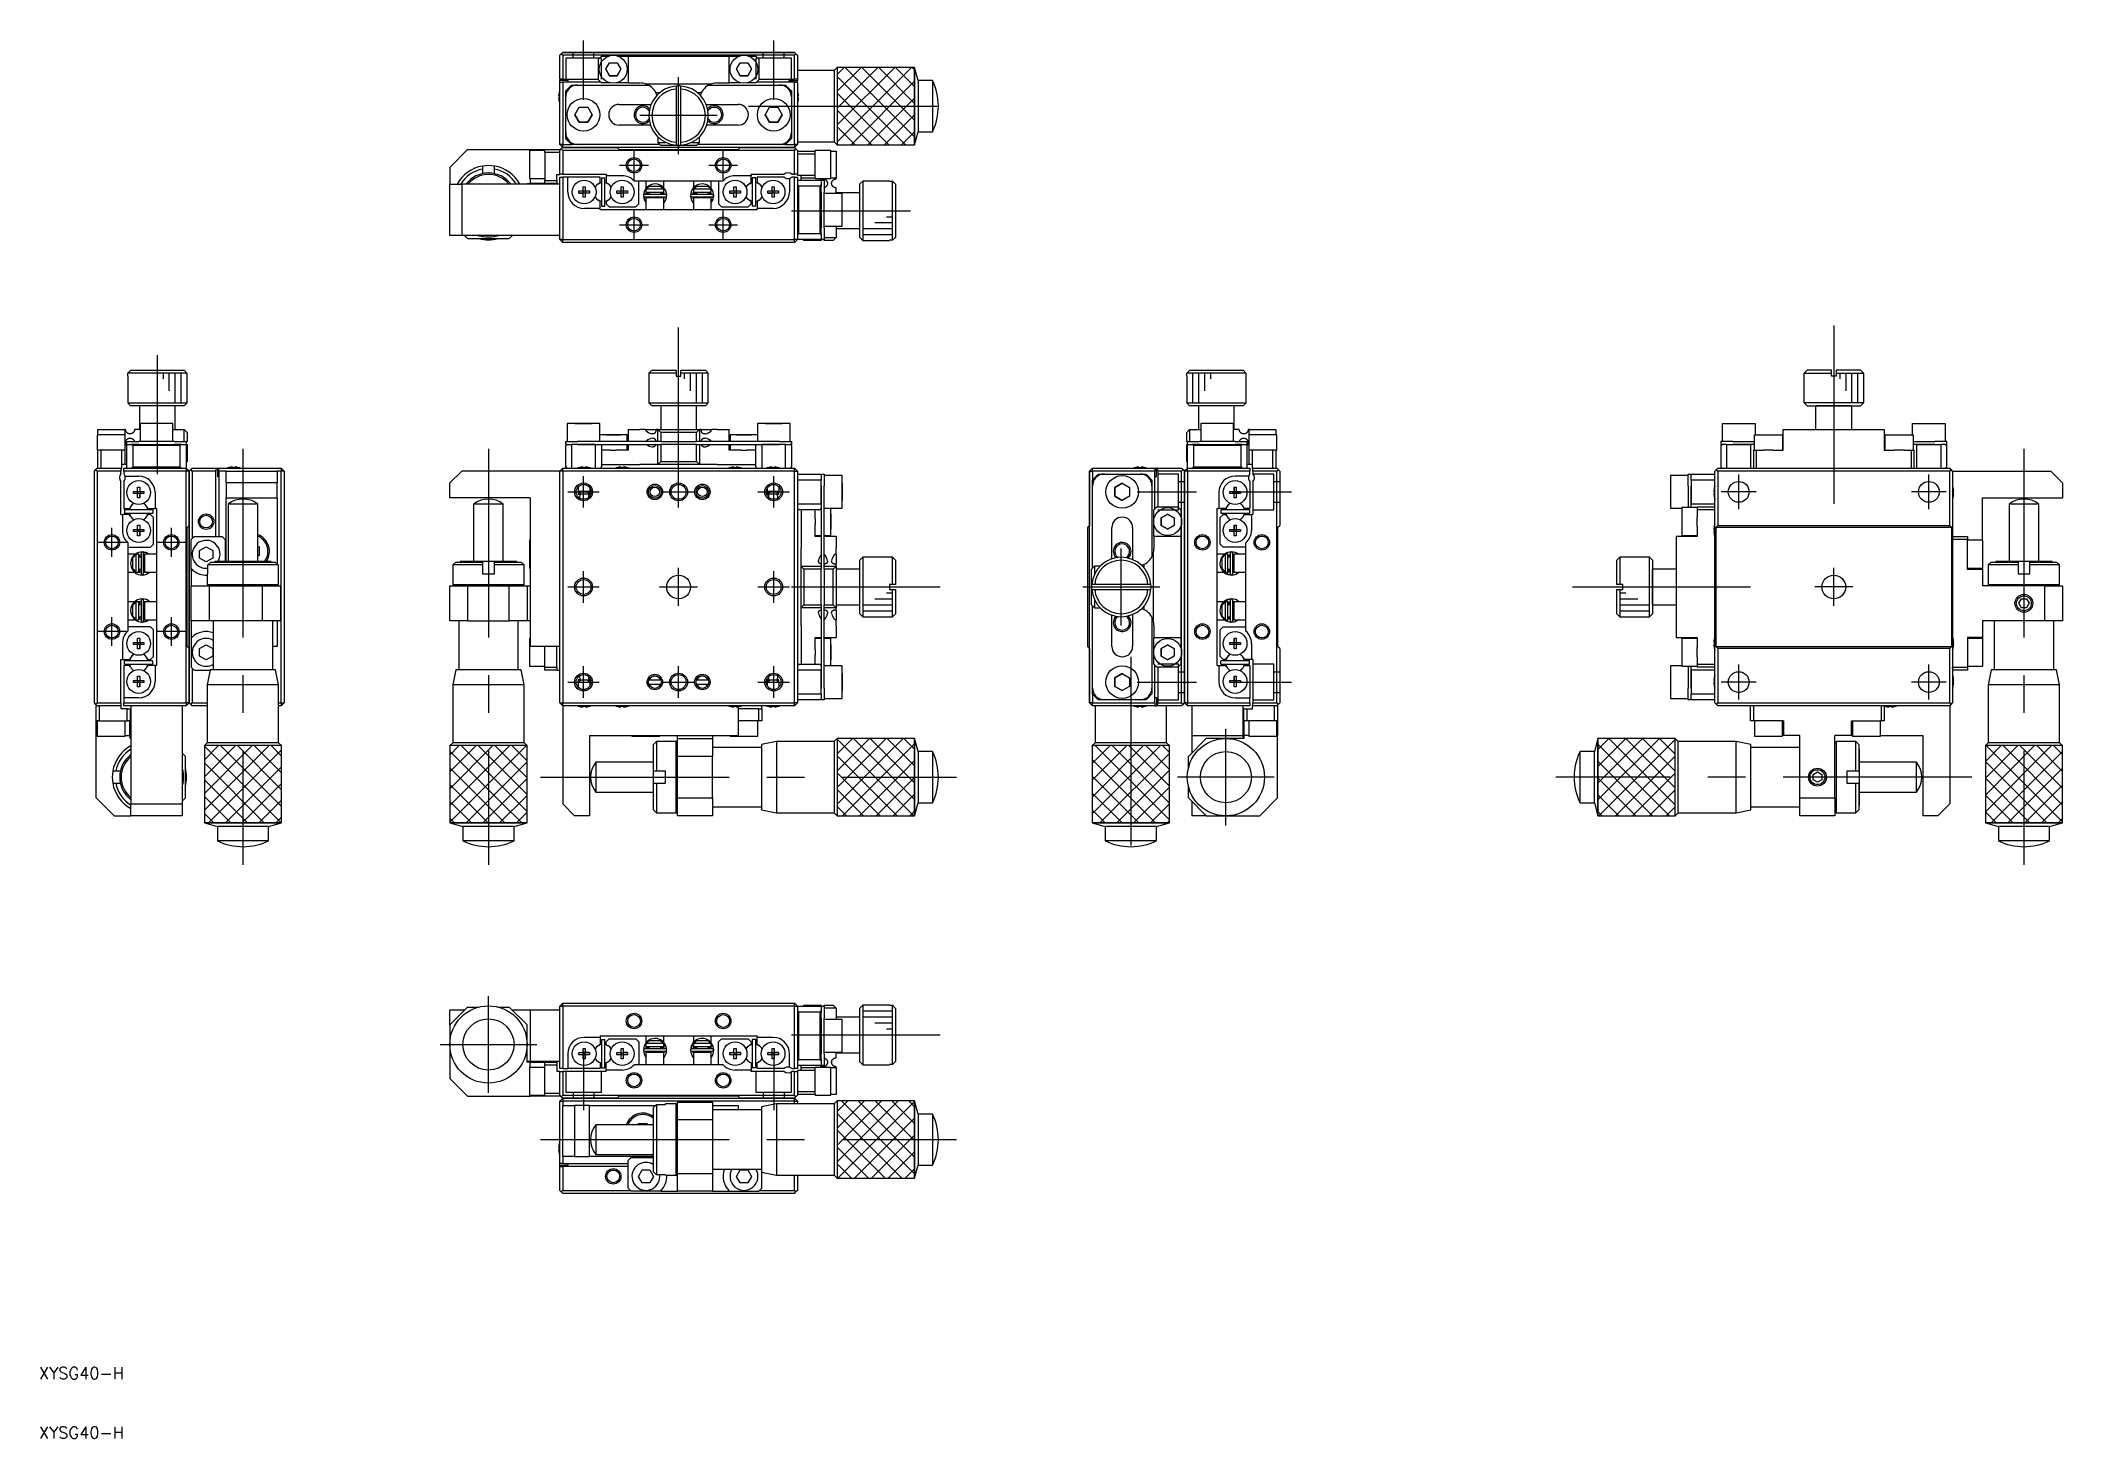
# Model space of a CAD drawing. Extents: x 10 to 351, y 10 to 245.
import ezdxf

# ---------------------------------------------------------------- set-up
doc = ezdxf.new("R2010")
doc.units = 0
doc.linetypes.add('CENTER', pattern=[50.8, 31.75, -6.35, 6.35, -6.35])
doc.linetypes.add('DASHED', pattern=[19.05, 12.7, -6.35])
doc.layers.get('0').update_dxf_attribs({"linetype": 'CONTINUOUS'})
doc.layers.add('CENTER', color=1, linetype='CENTER')
doc.styles.get("Standard").update_dxf_attribs({"font": 'txt.shx'})

msp = doc.modelspace()

# ---------------------------------------------------------------- texts
at = {"color": 7, "linetype": 'CONTINUOUS'}
for p in [(10, 20), (10, 10)]:
    msp.add_text('XYSG40-H', height=2, dxfattribs=at).set_placement(p)

# ---------------------------------------------------------------- linework, layer by layer
at = {"color": 7, "linetype": 'CONTINUOUS'}
for p, q in [((97.65, 242.75), (97.9, 243)), ((97.65, 238.75), (97.65, 242.75)), ((97.9, 243), (98.15, 243.25)), ((97.9, 243), (98.15, 242.75)), ((137.15, 243.25), (98.15, 243.25)), ((98.15, 243.25), (137.15, 243.25)), ((98.15, 242.75), (98.15, 238.75)), ((106.65, 242.75), (98.15, 242.75)), ((104.15, 242.1), (104.65, 242.6)), ((104.15, 238.6), (104.15, 242.1)), ((104.65, 242.6), (105.82, 242.6)), ((128.65, 242.75), (106.65, 242.75)), ((107.48, 242.6), (109.15, 242.6)), ((109.15, 242.6), (109.15, 238.1)), ((109.15, 242.6), (126.15, 242.6)), ((126.15, 238.1), (126.15, 242.6)), ((126.15, 242.6), (127.82, 242.6)), ((137.15, 242.75), (128.65, 242.75)), ((129.48, 242.6), (130.65, 242.6)), ((130.65, 242.6), (131.15, 242.1)), ((131.15, 242.1), (131.15, 238.6)), ((137.4, 243), (137.15, 243.25)), ((137.15, 242.75), (137.4, 243)), ((137.15, 238.75), (137.15, 242.75)), ((137.4, 243), (137.65, 242.75)), ((137.65, 242.75), (137.65, 238.75)), ((98.15, 238.75), (97.65, 238.75)), ((97.65, 238.75), (97.65, 238.5)), ((99.05, 238.5), (97.65, 238.5)), ((97.65, 238.25), (97.65, 238.5)), ((97.65, 227.75), (97.65, 238.25)), ((97.65, 238.25), (98.15, 238.25)), ((98.15, 238.75), (104.15, 238.75)), ((98.15, 238.25), (98.15, 227.75)), ((104.5, 238.25), (98.15, 238.25)), ((99.05, 238.25), (99.05, 238.5)), ((104.65, 238.1), (104.15, 238.6)), ((105.38, 240.4), (106.02, 241.5)), ((106.02, 239.3), (105.38, 240.4)), ((105.38, 240.4), (106.02, 239.3)), ((106.02, 241.5), (107.29, 241.5)), ((107.29, 239.3), (106.02, 239.3)), ((106.02, 239.3), (107.29, 239.3)), ((107.29, 241.5), (107.92, 240.4)), ((107.92, 240.4), (107.29, 239.3)), ((107.29, 239.3), (107.92, 240.4)), ((127.38, 240.4), (128.02, 241.5)), ((128.02, 239.3), (127.38, 240.4)), ((127.38, 240.4), (128.02, 239.3)), ((128.02, 241.5), (129.29, 241.5)), ((129.29, 239.3), (128.02, 239.3)), ((128.02, 239.3), (129.29, 239.3)), ((129.29, 241.5), (129.92, 240.4)), ((129.92, 240.4), (129.29, 239.3)), ((129.29, 239.3), (129.92, 240.4)), ((131.15, 238.6), (130.65, 238.1)), ((137.15, 238.25), (130.8, 238.25)), ((131.15, 238.75), (137.15, 238.75)), ((136.25, 238.5), (137.65, 238.5)), ((136.25, 238.25), (136.25, 238.5)), ((137.65, 238.75), (137.15, 238.75)), ((137.15, 227.75), (137.15, 238.25)), ((137.15, 238.25), (137.65, 238.25)), ((143.85, 240.2), (137.65, 240.2)), ((137.65, 238.75), (137.65, 238.5)), ((137.65, 238.25), (137.65, 238.5)), ((137.65, 238.25), (137.65, 227.75)), ((144.35, 240.7), (143.85, 240.2)), ((143.85, 240.2), (143.85, 228.2)), ((144.35, 240.7), (144.35, 227.7)), ((157.35, 240.7), (144.35, 240.7)), ((144.35, 240.7), (144.35, 227.7)), ((157.35, 240.7), (144.35, 240.7)), ((157.35, 240.7), (157.35, 227.7)), ((157.94, 238.5), (157.35, 240.7)), ((157.35, 227.7), (157.35, 240.7)), ((157.94, 238.5), (157.94, 229.9)), ((160.35, 238.5), (157.94, 238.5)), ((160.35, 238.5), (160.35, 229.9)), ((97.46, 235.93), (97.58, 235.93)), ((97.58, 235.57), (97.46, 235.57)), ((97.58, 236.64), (97.58, 236.64)), ((97.58, 235.93), (97.58, 235.57)), ((97.58, 234.87), (97.58, 234.86)), ((98.65, 236.75), (98.85, 236.95)), ((98.65, 235.75), (98.65, 236.75)), ((98.65, 229.75), (98.65, 235.75)), ((99.65, 237.75), (98.85, 236.95)), ((98.85, 236.95), (98.85, 236.62)), ((99.65, 237.75), (100.65, 237.75)), ((100.65, 237.75), (112.56, 237.75)), ((106.17, 238.1), (104.65, 238.1)), ((109.15, 238.1), (107.13, 238.1)), ((109.15, 238.1), (111.15, 238.1)), ((112.09, 237.95), (123.21, 237.95)), ((114.46, 236.45), (113.83, 236.45)), ((117.25, 237.59), (117.25, 237.09)), ((117.25, 237.09), (117.25, 228.12)), ((118.05, 237.09), (118.05, 237.59)), ((118.05, 228.12), (118.05, 237.09)), ((121.47, 236.45), (120.84, 236.45)), ((122.74, 237.75), (134.65, 237.75)), ((124.15, 238.1), (126.15, 238.1)), ((128.17, 238.1), (126.15, 238.1)), ((130.65, 238.1), (129.13, 238.1)), ((134.65, 237.75), (135.65, 237.75)), ((136.45, 236.95), (135.65, 237.75)), ((136.45, 236.62), (136.45, 236.95)), ((136.45, 236.95), (136.65, 236.75)), ((136.65, 236.75), (136.65, 235.75)), ((136.65, 235.75), (136.65, 229.75)), ((137.72, 236.64), (137.72, 236.64)), ((137.72, 235.93), (137.84, 235.93)), ((137.72, 235.57), (137.72, 235.93)), ((137.84, 235.57), (137.72, 235.57)), ((137.72, 234.86), (137.72, 234.87)), ((100.21, 232.75), (100.93, 234)), ((100.93, 231.5), (100.21, 232.75)), ((100.21, 232.75), (100.93, 231.5)), ((100.93, 234), (102.37, 234)), ((102.37, 231.5), (100.93, 231.5)), ((100.93, 231.5), (102.37, 231.5)), ((102.37, 234), (103.09, 232.75)), ((103.09, 232.75), (102.37, 231.5)), ((102.37, 231.5), (103.09, 232.75)), ((107.65, 234.5), (113.03, 234.5)), ((122.28, 234.5), (127.65, 234.5)), ((132.21, 232.75), (132.93, 234)), ((132.93, 231.5), (132.21, 232.75)), ((132.21, 232.75), (132.93, 231.5)), ((132.93, 234), (134.37, 234)), ((134.37, 231.5), (132.93, 231.5)), ((132.93, 231.5), (134.37, 231.5)), ((134.37, 234), (135.09, 232.75)), ((135.09, 232.75), (134.37, 231.5)), ((134.37, 231.5), (135.09, 232.75)), ((98.65, 228.75), (98.65, 229.75)), ((98.85, 228.55), (98.65, 228.75)), ((98.85, 228.88), (98.85, 228.55)), ((98.85, 228.55), (99.65, 227.75)), ((112.91, 231), (107.65, 231)), ((114.15, 229.03), (114.15, 228.1)), ((114.15, 228.1), (115.47, 228.1)), ((114.65, 227.6), (114.15, 228.1)), ((117.25, 228.12), (117.25, 227.62)), ((118.05, 227.62), (118.05, 228.12)), ((119.83, 228.1), (121.15, 228.1)), ((121.15, 228.1), (120.65, 227.6)), ((121.15, 228.1), (121.15, 229.03)), ((127.65, 231), (122.39, 231)), ((135.65, 227.75), (136.45, 228.55)), ((136.45, 228.55), (136.45, 228.88)), ((136.65, 228.75), (136.45, 228.55)), ((136.65, 229.75), (136.65, 228.75)), ((137.65, 228.2), (143.85, 228.2)), ((143.85, 228.2), (144.35, 227.7)), ((157.35, 227.7), (157.94, 229.9)), ((157.94, 229.9), (160.35, 229.9)), ((82.15, 226.9), (79.15, 223.9)), ((82.15, 226.9), (92.65, 226.9)), ((92.55, 226.75), (92.55, 222.05)), ((95.15, 226.75), (92.55, 226.75)), ((92.65, 226.83), (92.65, 226.9)), ((92.65, 226.9), (95.15, 226.9)), ((92.65, 226.83), (92.65, 226.75)), ((95.15, 226.83), (92.65, 226.83)), ((95.15, 226.9), (97.65, 226.9)), ((95.15, 226.4), (95.15, 226.9)), ((97.65, 226.4), (95.15, 226.4)), ((95.15, 226.4), (95.15, 221.7)), ((98.15, 227.75), (97.65, 227.75)), ((98.15, 227.25), (97.65, 227.75)), ((97.65, 226.75), (97.9, 227)), ((97.65, 226.9), (97.65, 226.75)), ((97.65, 222.75), (97.65, 226.75)), ((98.15, 227.25), (97.9, 227)), ((97.9, 227), (98.15, 226.75)), ((98.15, 227.75), (99.65, 227.75)), ((98.15, 227.25), (98.15, 227.75)), ((98.15, 227.25), (107.3, 227.25)), ((137.15, 227.25), (98.15, 227.25)), ((98.15, 226.75), (98.15, 222.75)), ((137.15, 226.75), (98.15, 226.75)), ((100.65, 227.75), (99.65, 227.75)), ((114.5, 227.75), (100.65, 227.75)), ((107.65, 226.9), (107.3, 227.25)), ((107.65, 226.9), (127.65, 226.9)), ((117.65, 227.6), (114.65, 227.6)), ((120.65, 227.6), (117.65, 227.6)), ((134.65, 227.75), (120.8, 227.75)), ((128, 227.25), (127.65, 226.9)), ((128, 227.25), (137.15, 227.25)), ((135.65, 227.75), (134.65, 227.75)), ((135.65, 227.75), (137.15, 227.75)), ((137.15, 227.75), (137.15, 227.25)), ((137.65, 227.75), (137.15, 227.25)), ((137.65, 227.75), (137.15, 227.75)), ((137.4, 227), (137.15, 227.25)), ((137.15, 226.75), (137.4, 227)), ((137.15, 222.75), (137.15, 226.75)), ((137.4, 227), (137.65, 226.75)), ((137.65, 226.75), (137.65, 222.75)), ((137.65, 226.6), (140.65, 226.6)), ((140.65, 226.1), (137.65, 226.1)), ((140.65, 226.75), (140.65, 226.6)), ((143.25, 226.75), (140.65, 226.75)), ((140.65, 226.1), (140.65, 226.6)), ((140.65, 222.6), (140.65, 226.1)), ((143.25, 222.05), (143.25, 226.75)), ((143.25, 226.6), (144.15, 226.6)), ((144.15, 226.6), (144.15, 222.1)), ((144.35, 227.7), (157.35, 227.7)), ((144.35, 227.7), (157.35, 227.7)), ((79.15, 223.9), (79.15, 221.05)), ((84.65, 224.12), (84.65, 223.61)), ((84.65, 223.61), (84.65, 222.85)), ((86.65, 223.61), (86.65, 224.12)), ((86.65, 222.85), (86.65, 223.61)), ((92.15, 221.05), (92.15, 221.2)), ((92.15, 221.2), (92.65, 221.2)), ((92.55, 222.05), (95.15, 222.05)), ((92.65, 222.05), (92.65, 221.24)), ((92.65, 221.24), (95.15, 221.24)), ((92.65, 221.2), (92.65, 221.24)), ((95.15, 221.2), (92.65, 221.2)), ((95.15, 221.7), (97.15, 221.7)), ((95.15, 221.2), (95.15, 221.7)), ((97.15, 221.2), (95.15, 221.2)), ((97.15, 222.7), (97.65, 222.7)), ((97.15, 221.7), (97.15, 222.7)), ((97.15, 221.7), (97.15, 221.2)), ((97.65, 222.7), (97.65, 222.75)), ((98.15, 222.75), (97.65, 222.75)), ((97.65, 221.05), (97.65, 222.25)), ((97.65, 222.25), (98.15, 222.25)), ((98.15, 222.75), (105.45, 222.75)), ((98.15, 222.25), (98.15, 211.75)), ((99, 222.25), (98.15, 222.25)), ((99, 219.75), (99, 222.25)), ((104.45, 222.25), (99, 222.25)), ((104.19, 221.15), (104.45, 221.3)), ((104.45, 221.3), (104.45, 222.25)), ((104.65, 222.15), (104.65, 217.35)), ((104.65, 222.15), (105.25, 222.15)), ((105.25, 217.35), (105.25, 222.15)), ((105.45, 222.75), (105.45, 222.5)), ((108.15, 222.5), (105.45, 222.5)), ((105.45, 222.5), (105.45, 221.3)), ((105.71, 221.15), (105.45, 221.3)), ((125.07, 221.55), (110.23, 221.55)), ((110.95, 217.75), (110.95, 221.55)), ((112.15, 221.55), (112.15, 220.33)), ((115.15, 220.44), (115.15, 221.55)), ((120.15, 221.55), (120.15, 220.44)), ((123.15, 220.33), (123.15, 221.55)), ((124.35, 221.55), (124.35, 217.75)), ((129.85, 222.5), (127.15, 222.5)), ((129.59, 221.15), (129.85, 221.3)), ((129.85, 222.75), (135.39, 222.75)), ((129.85, 222.75), (129.85, 222.5)), ((129.85, 221.3), (129.85, 222.5)), ((130.65, 222.15), (130.05, 222.15)), ((130.05, 222.15), (130.05, 217.35)), ((130.65, 217.35), (130.65, 222.15)), ((130.85, 222.25), (130.85, 221.3)), ((135.39, 222.25), (130.85, 222.25)), ((131.11, 221.15), (130.85, 221.3)), ((136.3, 222.03), (136.3, 219.75)), ((136.71, 222.75), (137.15, 222.75)), ((137.15, 222.25), (136.71, 222.25)), ((137.65, 222.75), (137.15, 222.75)), ((137.15, 211.75), (137.15, 222.25)), ((137.15, 222.25), (137.65, 222.25)), ((137.65, 222.75), (137.65, 222.6)), ((137.65, 222.6), (138.25, 222.6)), ((137.65, 222.25), (137.65, 211.75)), ((137.65, 221.75), (141.65, 221.75)), ((138.25, 222.6), (140.65, 222.6)), ((138.25, 222.1), (138.25, 222.6)), ((140.65, 222.1), (138.25, 222.1)), ((138.25, 221.75), (138.25, 222.1)), ((140.65, 222.1), (140.65, 222.6)), ((140.65, 222.1), (140.65, 222.05)), ((140.65, 222.05), (143.25, 222.05)), ((141.44, 221.75), (141.47, 221.78)), ((141.47, 221.78), (141.51, 221.81)), ((141.51, 221.81), (141.55, 221.84)), ((141.55, 221.84), (141.59, 221.86)), ((141.59, 221.86), (141.64, 221.88)), ((141.64, 221.88), (141.66, 221.89)), ((141.65, 221.75), (141.65, 220.95)), ((141.65, 221.75), (142.15, 221.75)), ((141.66, 221.89), (141.69, 221.9)), ((141.69, 221.9), (141.71, 221.91)), ((141.71, 221.91), (141.74, 221.92)), ((141.74, 221.92), (141.77, 221.93)), ((141.77, 221.93), (141.78, 221.93)), ((141.78, 221.93), (141.8, 221.94)), ((141.8, 221.94), (141.81, 221.94)), ((141.81, 221.94), (141.83, 221.94)), ((141.83, 221.94), (141.84, 221.95)), ((141.84, 221.95), (141.86, 221.95)), ((141.86, 221.95), (141.87, 221.95)), ((141.87, 221.95), (141.89, 221.95)), ((141.89, 221.95), (141.9, 221.95)), ((141.9, 221.95), (141.91, 221.95)), ((141.91, 221.95), (141.92, 221.95)), ((141.92, 221.95), (141.93, 221.95)), ((141.93, 221.95), (141.94, 221.95)), ((141.94, 221.95), (141.95, 221.95)), ((141.95, 221.95), (141.96, 221.95)), ((141.96, 221.95), (141.97, 221.95)), ((141.97, 221.95), (141.98, 221.95)), ((141.98, 221.95), (141.99, 221.95)), ((141.99, 221.95), (142, 221.95)), ((142, 221.95), (142.02, 221.95)), ((142.02, 221.95), (142.03, 221.95)), ((142.03, 221.95), (142.04, 221.95)), ((142.04, 221.95), (142.05, 221.95)), ((142.05, 221.95), (142.06, 221.94)), ((142.06, 221.94), (142.08, 221.94)), ((142.08, 221.94), (142.09, 221.94)), ((142.09, 221.94), (142.11, 221.94)), ((142.11, 221.94), (142.12, 221.93)), ((142.12, 221.93), (142.15, 221.93)), ((142.15, 221.93), (142.18, 221.92)), ((142.15, 221.75), (142.15, 219.75)), ((142.18, 221.92), (142.21, 221.91)), ((142.21, 221.91), (142.23, 221.9)), ((142.23, 221.9), (142.25, 221.89)), ((142.25, 221.89), (142.28, 221.88)), ((142.28, 221.88), (142.33, 221.85)), ((142.33, 221.85), (142.37, 221.82)), ((142.37, 221.82), (142.42, 221.79)), ((142.42, 221.79), (142.46, 221.76)), ((142.46, 221.76), (142.49, 221.72)), ((142.49, 221.72), (142.53, 221.68)), ((142.53, 221.68), (142.56, 221.64)), ((142.56, 221.64), (142.59, 221.59)), ((142.59, 221.59), (142.62, 221.53)), ((142.62, 221.53), (142.64, 221.49)), ((142.64, 221.49), (142.66, 221.45)), ((142.66, 221.45), (142.67, 221.4)), ((142.67, 221.4), (142.68, 221.36)), ((142.68, 221.36), (142.69, 221.31)), ((142.69, 221.31), (142.7, 221.26)), ((142.7, 221.26), (142.7, 221.22)), ((142.7, 221.22), (142.7, 221.17)), ((144.15, 222.1), (143.25, 222.1)), ((143.4, 221.28), (143.41, 221.32)), ((143.4, 221.24), (143.4, 221.28)), ((143.4, 221.19), (143.4, 221.24)), ((143.4, 221.15), (143.4, 221.19)), ((143.41, 221.32), (143.42, 221.37)), ((143.42, 221.37), (143.43, 221.41)), ((143.43, 221.41), (143.44, 221.45)), ((143.44, 221.45), (143.45, 221.48)), ((143.45, 221.48), (143.47, 221.52)), ((143.47, 221.52), (143.49, 221.57)), ((143.49, 221.57), (143.52, 221.61)), ((143.52, 221.61), (143.55, 221.65)), ((143.55, 221.65), (143.58, 221.69)), ((143.58, 221.69), (143.61, 221.73)), ((143.61, 221.73), (143.65, 221.76)), ((143.65, 221.76), (143.69, 221.8)), ((143.69, 221.8), (143.73, 221.83)), ((143.73, 221.83), (143.76, 221.84)), ((143.76, 221.84), (143.79, 221.86)), ((143.79, 221.86), (143.82, 221.88)), ((143.82, 221.88), (143.85, 221.89)), ((143.85, 221.89), (143.87, 221.9)), ((143.87, 221.9), (143.88, 221.9)), ((143.88, 221.9), (143.91, 221.91)), ((143.91, 221.91), (143.93, 221.92)), ((143.93, 221.92), (143.96, 221.93)), ((143.96, 221.93), (143.97, 221.93)), ((143.97, 221.93), (143.99, 221.93)), ((143.99, 221.93), (144, 221.94)), ((144, 221.94), (144.01, 221.94)), ((144.01, 221.94), (144.02, 221.94)), ((144.02, 221.94), (144.04, 221.94)), ((144.04, 221.94), (144.05, 221.95)), ((144.05, 221.95), (144.07, 221.95)), ((144.07, 221.95), (144.08, 221.95)), ((144.08, 221.95), (144.09, 221.95)), ((144.09, 221.95), (144.1, 221.95)), ((144.1, 221.95), (144.11, 221.95)), ((144.11, 221.95), (144.13, 221.95)), ((144.13, 221.95), (144.14, 221.95)), ((144.14, 221.95), (144.15, 221.95)), ((144.15, 221.95), (144.15, 222.1)), ((148.65, 221.6), (148.15, 221.1)), ((148.65, 221.6), (148.65, 211.6)), ((153.15, 221.6), (148.65, 221.6)), ((153.15, 221.6), (153.15, 221.59)), ((153.15, 221.59), (153.65, 221.59)), ((153.65, 211.62), (153.65, 221.59)), ((153.65, 221.59), (154.15, 221.09)), ((79.15, 212.45), (79.15, 221.05)), ((79.15, 221.05), (81.15, 221.05)), ((81.15, 221.05), (81.15, 212.45)), ((97.65, 221.05), (81.15, 221.05)), ((97.65, 212.45), (97.65, 221.05)), ((97.65, 212.45), (97.65, 221.05)), ((100.86, 219.93), (101.57, 219.93)), ((100.86, 219.57), (100.86, 219.93)), ((101.57, 219.57), (100.86, 219.57)), ((100.86, 219.57), (101.57, 219.57)), ((101.57, 220.64), (101.93, 220.64)), ((101.57, 219.93), (101.57, 220.64)), ((101.58, 219.92), (101.57, 219.93)), ((101.58, 219.58), (101.57, 219.57)), ((101.57, 218.87), (101.57, 219.57)), ((101.93, 218.87), (101.57, 218.87)), ((101.58, 219.92), (101.92, 219.92)), ((101.58, 219.58), (101.58, 219.92)), ((101.92, 219.58), (101.58, 219.58)), ((101.92, 219.92), (101.93, 219.93)), ((101.92, 219.92), (101.92, 219.58)), ((101.92, 219.58), (101.93, 219.57)), ((101.93, 220.64), (101.93, 219.93)), ((101.93, 219.93), (102.64, 219.93)), ((101.93, 219.57), (101.93, 218.87)), ((102.64, 219.57), (101.93, 219.57)), ((102.64, 219.57), (101.93, 219.57)), ((102.64, 219.93), (102.64, 219.57)), ((104.45, 218.2), (104.19, 218.35)), ((104.45, 217), (104.45, 218.2)), ((105.45, 218.2), (105.71, 218.35)), ((105.45, 218.2), (105.45, 217.75)), ((107.26, 219.93), (107.97, 219.93)), ((107.26, 219.57), (107.26, 219.93)), ((107.97, 219.57), (107.26, 219.57)), ((107.26, 219.57), (107.97, 219.57)), ((107.97, 220.64), (108.33, 220.64)), ((107.97, 219.93), (107.97, 220.64)), ((107.98, 219.92), (107.97, 219.93)), ((107.98, 219.58), (107.97, 219.57)), ((107.97, 218.87), (107.97, 219.57)), ((108.33, 218.87), (107.97, 218.87)), ((107.98, 219.92), (108.32, 219.92)), ((107.98, 219.58), (107.98, 219.92)), ((108.32, 219.58), (107.98, 219.58)), ((108.32, 219.92), (108.33, 219.93)), ((108.32, 219.92), (108.32, 219.58)), ((108.32, 219.58), (108.33, 219.57)), ((108.33, 220.64), (108.33, 219.93)), ((108.33, 219.93), (109.04, 219.93)), ((108.33, 219.57), (108.33, 218.87)), ((109.04, 219.57), (108.33, 219.57)), ((109.04, 219.57), (108.33, 219.57)), ((109.04, 219.93), (109.04, 219.57)), ((111.75, 219.12), (111.88, 218.44)), ((111.86, 218.77), (111.85, 218.74)), ((111.85, 218.74), (111.85, 218.7)), ((111.85, 218.7), (111.85, 218.67)), ((111.85, 218.67), (111.85, 218.64)), ((111.85, 218.64), (111.85, 218.6)), ((111.85, 218.6), (111.85, 218.57)), ((111.85, 218.57), (111.86, 218.53)), ((111.87, 218.81), (111.86, 218.77)), ((111.86, 218.53), (111.87, 218.5)), ((111.88, 218.87), (111.87, 218.84)), ((111.87, 218.84), (111.87, 218.81)), ((111.87, 218.5), (111.87, 218.47)), ((111.87, 218.47), (111.88, 218.43)), ((111.9, 218.91), (111.88, 218.87)), ((111.88, 218.43), (111.9, 218.4)), ((111.91, 218.94), (111.9, 218.91)), ((111.9, 218.4), (111.9, 218.38)), ((111.9, 218.38), (111.9, 218.38)), ((111.9, 218.38), (111.91, 218.38)), ((111.9, 218.38), (112.15, 217.96)), ((111.92, 218.95), (111.91, 218.94)), ((111.91, 218.37), (112.15, 218.45)), ((111.91, 218.38), (111.91, 218.38)), ((111.91, 218.38), (111.91, 218.38)), ((111.91, 218.38), (111.92, 218.38)), ((111.92, 218.38), (111.92, 218.38)), ((111.92, 218.38), (111.93, 218.38)), ((111.93, 218.38), (111.94, 218.38)), ((111.94, 218.38), (111.95, 218.38)), ((115.45, 219.35), (111.95, 219.35)), ((111.95, 218.95), (115.45, 218.95)), ((111.95, 218.38), (111.96, 218.39)), ((111.96, 218.39), (111.97, 218.39)), ((111.97, 218.39), (111.98, 218.39)), ((111.98, 218.39), (111.99, 218.4)), ((111.99, 218.4), (112.01, 218.4)), ((112.01, 218.4), (112.02, 218.4)), ((112.02, 218.4), (112.03, 218.41)), ((112.03, 218.41), (112.05, 218.41)), ((112.05, 218.41), (112.06, 218.42)), ((112.06, 218.42), (112.08, 218.43)), ((112.08, 218.43), (112.09, 218.43)), ((112.09, 218.43), (112.11, 218.44)), ((112.11, 218.44), (112.12, 218.44)), ((112.12, 218.44), (112.14, 218.45)), ((112.14, 218.45), (112.15, 218.46)), ((112.15, 220.33), (112.15, 220.33)), ((112.2, 220.25), (112.15, 220.25)), ((112.15, 220.25), (112.15, 219.75)), ((112.15, 219.75), (115.15, 219.75)), ((115.15, 218.75), (112.15, 218.75)), ((112.15, 218.75), (112.15, 216.75)), ((112.16, 219.35), (112.27, 219.75)), ((112.2, 220.25), (112.73, 220.75)), ((115.1, 220.25), (112.2, 220.25)), ((112.2, 219.55), (112.65, 219.55)), ((112.27, 218.77), (112.28, 218.78)), ((112.27, 218.76), (112.27, 218.77)), ((112.27, 218.75), (112.27, 218.76)), ((112.28, 218.78), (112.29, 218.8)), ((112.29, 218.81), (112.3, 218.82)), ((112.29, 218.8), (112.29, 218.81)), ((112.3, 218.82), (112.31, 218.83)), ((112.31, 218.83), (112.32, 218.84)), ((112.32, 218.84), (112.33, 218.86)), ((112.33, 218.86), (112.34, 218.87)), ((112.34, 218.87), (112.35, 218.88)), ((112.35, 218.88), (112.36, 218.88)), ((112.36, 218.88), (112.38, 218.89)), ((112.38, 218.89), (112.39, 218.9)), ((112.39, 218.9), (112.4, 218.91)), ((112.4, 218.91), (112.41, 218.92)), ((112.41, 218.92), (112.43, 218.92)), ((112.43, 218.92), (112.44, 218.93)), ((112.44, 218.93), (112.46, 218.93)), ((112.46, 218.93), (112.47, 218.94)), ((112.47, 218.94), (112.48, 218.94)), ((112.48, 218.94), (112.5, 218.94)), ((112.5, 218.94), (112.51, 218.94)), ((112.51, 218.94), (112.53, 218.95)), ((112.53, 218.95), (112.54, 218.95)), ((112.54, 218.95), (112.55, 218.95)), ((112.65, 219.75), (112.65, 219.35)), ((112.65, 218.95), (112.65, 218.75)), ((112.73, 220.75), (114.57, 220.75)), ((114.57, 220.75), (115.1, 220.25)), ((114.65, 219.35), (114.65, 219.75)), ((114.65, 219.55), (115.15, 219.55)), ((114.65, 218.75), (114.65, 218.95)), ((114.85, 218.95), (114.86, 218.95)), ((114.86, 218.95), (114.87, 218.95)), ((114.87, 218.95), (114.89, 218.94)), ((114.89, 218.94), (114.9, 218.94)), ((114.9, 218.94), (114.92, 218.94)), ((114.92, 218.94), (114.93, 218.93)), ((114.93, 218.93), (114.95, 218.93)), ((114.95, 218.93), (114.96, 218.92)), ((114.96, 218.92), (114.97, 218.92)), ((114.97, 218.92), (114.99, 218.91)), ((114.99, 218.91), (115, 218.9)), ((115, 218.9), (115.01, 218.9)), ((115.01, 218.9), (115.02, 218.89)), ((115.02, 218.89), (115.04, 218.88)), ((115.04, 218.88), (115.05, 218.87)), ((115.05, 218.87), (115.06, 218.86)), ((115.06, 218.86), (115.07, 218.85)), ((115.07, 218.85), (115.08, 218.84)), ((115.08, 218.84), (115.09, 218.83)), ((115.09, 218.83), (115.1, 218.82)), ((115.15, 220.25), (115.1, 220.25)), ((115.1, 218.82), (115.1, 218.8)), ((115.1, 218.8), (115.11, 218.79)), ((115.11, 218.79), (115.12, 218.78)), ((115.12, 219.75), (115.24, 219.35)), ((115.12, 218.78), (115.12, 218.76)), ((115.12, 218.76), (115.13, 218.75)), ((115.15, 220.44), (115.15, 220.44)), ((115.15, 219.75), (115.15, 220.25)), ((115.15, 219.55), (115.15, 219.69)), ((115.15, 216.75), (115.15, 218.75)), ((115.19, 218.72), (115.15, 218.61)), ((115.24, 218.95), (115.19, 218.72)), ((115.49, 218.38), (115.51, 218.43)), ((115.49, 218.38), (115.49, 218.38)), ((115.49, 218.38), (115.49, 218.38)), ((115.49, 218.38), (115.49, 218.38)), ((115.49, 218.38), (115.49, 218.38)), ((115.51, 218.43), (115.51, 218.44)), ((115.51, 218.44), (115.51, 218.44)), ((115.51, 218.44), (115.51, 218.44)), ((115.51, 218.44), (115.51, 218.44)), ((115.51, 218.44), (115.51, 218.44)), ((115.51, 218.44), (115.51, 218.44)), ((115.51, 218.44), (115.51, 218.44)), ((115.51, 218.44), (115.51, 218.44)), ((115.51, 218.43), (115.51, 218.43)), ((115.51, 218.43), (115.51, 218.43)), ((119.79, 218.44), (119.79, 218.44)), ((119.79, 218.44), (119.79, 218.44)), ((119.79, 218.44), (119.79, 218.44)), ((119.79, 218.44), (119.79, 218.44)), ((119.79, 218.44), (119.79, 218.43)), ((119.79, 218.43), (119.81, 218.38)), ((119.81, 218.39), (119.81, 218.39)), ((119.81, 218.39), (119.81, 218.38)), ((119.81, 218.38), (119.81, 218.38)), ((119.81, 218.38), (119.81, 218.38)), ((119.81, 218.38), (119.81, 218.38)), ((119.81, 218.38), (119.81, 218.38)), ((119.81, 218.38), (119.81, 218.38)), ((123.35, 219.35), (119.85, 219.35)), ((119.85, 218.95), (123.35, 218.95)), ((120.07, 219.35), (120.18, 219.75)), ((120.11, 218.72), (120.07, 218.95)), ((120.15, 218.61), (120.11, 218.72)), ((120.2, 220.25), (120.15, 220.25)), ((120.15, 220.25), (120.15, 219.75)), ((120.15, 219.75), (123.15, 219.75)), ((120.15, 219.69), (120.15, 219.69)), ((120.15, 219.69), (120.15, 219.55)), ((120.15, 219.55), (120.65, 219.55)), ((123.15, 218.75), (120.15, 218.75)), ((120.15, 218.75), (120.15, 216.75)), ((120.17, 218.76), (120.18, 218.77)), ((120.17, 218.75), (120.17, 218.76)), ((120.18, 218.77), (120.19, 218.78)), ((120.19, 218.8), (120.2, 218.81)), ((120.19, 218.78), (120.19, 218.8)), ((120.2, 220.25), (120.73, 220.75)), ((123.1, 220.25), (120.2, 220.25)), ((120.2, 218.81), (120.21, 218.82)), ((120.21, 218.82), (120.22, 218.83)), ((120.22, 218.83), (120.23, 218.84)), ((120.23, 218.84), (120.24, 218.86)), ((120.24, 218.86), (120.25, 218.87)), ((120.25, 218.87), (120.26, 218.88)), ((120.26, 218.88), (120.27, 218.88)), ((120.27, 218.88), (120.28, 218.89)), ((120.28, 218.89), (120.29, 218.9)), ((120.29, 218.9), (120.31, 218.91)), ((120.31, 218.91), (120.32, 218.92)), ((120.32, 218.92), (120.33, 218.92)), ((120.33, 218.92), (120.35, 218.93)), ((120.35, 218.93), (120.36, 218.93)), ((120.36, 218.93), (120.38, 218.94)), ((120.38, 218.94), (120.39, 218.94)), ((120.39, 218.94), (120.4, 218.94)), ((120.4, 218.94), (120.42, 218.94)), ((120.42, 218.94), (120.43, 218.95)), ((120.43, 218.95), (120.45, 218.95)), ((120.45, 218.95), (120.45, 218.95)), ((120.65, 219.75), (120.65, 219.35)), ((120.65, 218.95), (120.65, 218.75)), ((120.73, 220.75), (122.57, 220.75)), ((122.57, 220.75), (123.1, 220.25)), ((122.65, 219.35), (122.65, 219.75)), ((122.65, 219.55), (123.1, 219.55)), ((122.65, 218.75), (122.65, 218.95)), ((122.75, 218.95), (122.77, 218.95)), ((122.77, 218.95), (122.78, 218.95)), ((122.78, 218.95), (122.8, 218.94)), ((122.8, 218.94), (122.81, 218.94)), ((122.81, 218.94), (122.82, 218.94)), ((122.82, 218.94), (122.84, 218.93)), ((122.84, 218.93), (122.85, 218.93)), ((122.85, 218.93), (122.87, 218.92)), ((122.87, 218.92), (122.88, 218.92)), ((122.88, 218.92), (122.89, 218.91)), ((122.89, 218.91), (122.91, 218.9)), ((122.91, 218.9), (122.92, 218.9)), ((122.92, 218.9), (122.93, 218.89)), ((122.93, 218.89), (122.94, 218.88)), ((122.94, 218.88), (122.95, 218.87)), ((122.95, 218.87), (122.96, 218.86)), ((122.96, 218.86), (122.97, 218.85)), ((122.97, 218.85), (122.98, 218.84)), ((122.98, 218.84), (122.99, 218.83)), ((122.99, 218.83), (123, 218.82)), ((123, 218.82), (123.01, 218.8)), ((123.01, 218.8), (123.02, 218.79)), ((123.02, 218.79), (123.02, 218.78)), ((123.02, 218.78), (123.03, 218.76)), ((123.03, 219.75), (123.14, 219.35)), ((123.03, 218.76), (123.03, 218.75)), ((123.15, 220.25), (123.1, 220.25)), ((123.15, 219.75), (123.15, 220.25)), ((123.15, 216.75), (123.15, 218.75)), ((123.16, 218.45), (123.15, 218.46)), ((123.39, 218.37), (123.15, 218.45)), ((123.15, 217.96), (123.4, 218.38)), ((123.18, 218.44), (123.16, 218.45)), ((123.19, 218.44), (123.18, 218.44)), ((123.21, 218.43), (123.19, 218.44)), ((123.22, 218.43), (123.21, 218.43)), ((123.24, 218.42), (123.22, 218.43)), ((123.25, 218.41), (123.24, 218.42)), ((123.27, 218.41), (123.25, 218.41)), ((123.28, 218.4), (123.27, 218.41)), ((123.29, 218.4), (123.28, 218.4)), ((123.31, 218.4), (123.29, 218.4)), ((123.32, 218.39), (123.31, 218.4)), ((123.33, 218.39), (123.32, 218.39)), ((123.34, 218.39), (123.33, 218.39)), ((123.35, 218.38), (123.34, 218.39)), ((123.36, 218.38), (123.35, 218.38)), ((123.37, 218.38), (123.36, 218.38)), ((123.38, 218.38), (123.37, 218.38)), ((123.39, 218.38), (123.38, 218.38)), ((123.38, 218.38), (123.38, 218.38)), ((123.39, 218.37), (123.55, 219.12)), ((123.4, 218.92), (123.39, 218.95)), ((123.4, 218.38), (123.39, 218.38)), ((123.39, 218.38), (123.39, 218.38)), ((123.41, 218.89), (123.4, 218.92)), ((123.4, 218.38), (123.41, 218.41)), ((123.4, 218.38), (123.4, 218.38)), ((123.4, 218.38), (123.4, 218.38)), ((123.42, 218.85), (123.41, 218.89)), ((123.41, 218.41), (123.42, 218.45)), ((123.43, 218.82), (123.42, 218.85)), ((123.42, 218.45), (123.43, 218.48)), ((123.44, 218.79), (123.43, 218.82)), ((123.43, 218.48), (123.44, 218.51)), ((123.45, 218.75), (123.44, 218.79)), ((123.44, 218.55), (123.45, 218.58)), ((123.44, 218.51), (123.44, 218.55)), ((123.45, 218.72), (123.45, 218.75)), ((123.45, 218.68), (123.45, 218.72)), ((123.45, 218.65), (123.45, 218.68)), ((123.45, 218.61), (123.45, 218.65)), ((123.45, 218.58), (123.45, 218.61)), ((126.26, 219.93), (126.97, 219.93)), ((126.26, 219.57), (126.26, 219.93)), ((126.97, 219.57), (126.26, 219.57)), ((126.26, 219.57), (126.97, 219.57)), ((126.97, 220.64), (127.33, 220.64)), ((126.97, 219.93), (126.97, 220.64)), ((126.98, 219.92), (126.97, 219.93)), ((126.98, 219.58), (126.97, 219.57)), ((126.97, 218.87), (126.97, 219.57)), ((127.33, 218.87), (126.97, 218.87)), ((126.98, 219.92), (127.32, 219.92)), ((126.98, 219.58), (126.98, 219.92)), ((127.32, 219.58), (126.98, 219.58)), ((127.32, 219.92), (127.33, 219.93)), ((127.32, 219.92), (127.32, 219.58)), ((127.32, 219.58), (127.33, 219.57)), ((127.33, 220.64), (127.33, 219.93)), ((127.33, 219.93), (128.04, 219.93)), ((127.33, 219.57), (127.33, 218.87)), ((128.04, 219.57), (127.33, 219.57)), ((128.04, 219.57), (127.33, 219.57)), ((128.04, 219.93), (128.04, 219.57)), ((129.85, 218.2), (129.59, 218.35)), ((129.85, 217.75), (129.85, 218.2)), ((130.85, 218.2), (131.11, 218.35)), ((130.85, 218.2), (130.85, 217)), ((132.66, 219.93), (133.37, 219.93)), ((132.66, 219.57), (132.66, 219.93)), ((133.37, 219.57), (132.66, 219.57)), ((132.66, 219.57), (133.37, 219.57)), ((133.37, 220.64), (133.73, 220.64)), ((133.37, 219.93), (133.37, 220.64)), ((133.38, 219.92), (133.37, 219.93)), ((133.38, 219.58), (133.37, 219.57)), ((133.37, 218.87), (133.37, 219.57)), ((133.73, 218.87), (133.37, 218.87)), ((133.38, 219.92), (133.72, 219.92)), ((133.38, 219.58), (133.38, 219.92)), ((133.72, 219.58), (133.38, 219.58)), ((133.72, 219.92), (133.73, 219.93)), ((133.72, 219.92), (133.72, 219.58)), ((133.72, 219.58), (133.73, 219.57)), ((133.73, 220.64), (133.73, 219.93)), ((133.73, 219.93), (134.44, 219.93)), ((133.73, 219.57), (133.73, 218.87)), ((134.44, 219.57), (133.73, 219.57)), ((134.44, 219.57), (133.73, 219.57)), ((134.44, 219.93), (134.44, 219.57)), ((137.65, 220.95), (137.85, 220.75)), ((137.85, 220.75), (137.85, 212.75)), ((141.45, 220.75), (137.85, 220.75)), ((141.45, 220.75), (141.65, 220.95)), ((141.45, 212.75), (141.45, 220.75)), ((141.65, 220.95), (141.65, 220.62)), ((141.65, 220.62), (141.65, 220.95)), ((141.65, 219.75), (141.65, 220.62)), ((141.65, 219.75), (141.65, 213.75)), ((142.18, 220.49), (142.15, 220.48)), ((142.15, 213.75), (142.15, 219.75)), ((145.15, 219.5), (142.15, 219.5)), ((142.2, 220.5), (142.18, 220.49)), ((142.22, 220.5), (142.2, 220.5)), ((142.26, 220.52), (142.22, 220.5)), ((142.29, 220.53), (142.26, 220.52)), ((142.31, 220.55), (142.29, 220.53)), ((142.34, 220.56), (142.31, 220.55)), ((142.37, 220.58), (142.34, 220.56)), ((142.4, 220.6), (142.37, 220.58)), ((142.42, 220.62), (142.4, 220.6)), ((142.44, 220.64), (142.42, 220.62)), ((142.47, 220.66), (142.44, 220.64)), ((142.49, 220.68), (142.47, 220.66)), ((142.51, 220.7), (142.49, 220.68)), ((142.53, 220.73), (142.51, 220.7)), ((142.55, 220.75), (142.53, 220.73)), ((142.57, 220.77), (142.55, 220.75)), ((142.58, 220.8), (142.57, 220.77)), ((142.6, 220.82), (142.58, 220.8)), ((142.61, 220.85), (142.6, 220.82)), ((142.63, 220.88), (142.61, 220.85)), ((142.64, 220.91), (142.63, 220.88)), ((142.65, 220.95), (142.64, 220.91)), ((142.67, 220.99), (142.65, 220.95)), ((142.68, 221.03), (142.67, 220.99)), ((142.69, 221.07), (142.68, 221.03)), ((142.7, 221.12), (142.69, 221.07)), ((142.7, 221.17), (142.7, 221.12)), ((143.41, 221.1), (143.4, 221.15)), ((143.41, 221.07), (143.41, 221.1)), ((143.42, 221.04), (143.41, 221.07)), ((143.43, 221.01), (143.42, 221.04)), ((143.44, 220.98), (143.43, 221.01)), ((143.45, 220.94), (143.44, 220.98)), ((143.46, 220.92), (143.45, 220.94)), ((143.47, 220.89), (143.46, 220.92)), ((143.49, 220.86), (143.47, 220.89)), ((143.5, 220.82), (143.49, 220.86)), ((143.52, 220.79), (143.5, 220.82)), ((143.54, 220.76), (143.52, 220.79)), ((143.57, 220.73), (143.54, 220.76)), ((143.59, 220.7), (143.57, 220.73)), ((143.62, 220.68), (143.59, 220.7)), ((143.64, 220.66), (143.62, 220.68)), ((143.66, 220.64), (143.64, 220.66)), ((143.68, 220.62), (143.66, 220.64)), ((143.7, 220.6), (143.68, 220.62)), ((143.73, 220.59), (143.7, 220.6)), ((143.75, 220.57), (143.73, 220.59)), ((143.77, 220.56), (143.75, 220.57)), ((143.79, 220.54), (143.77, 220.56)), ((143.82, 220.53), (143.79, 220.54)), ((143.85, 220.52), (143.82, 220.53)), ((143.88, 220.51), (143.85, 220.52)), ((143.9, 220.5), (143.88, 220.51)), ((143.92, 220.49), (143.9, 220.5)), ((143.94, 220.48), (143.92, 220.49)), ((143.97, 220.47), (143.94, 220.48)), ((144, 220.47), (143.97, 220.47)), ((144.03, 220.46), (144, 220.47)), ((144.07, 220.46), (144.03, 220.46)), ((144.1, 220.45), (144.07, 220.46)), ((144.12, 220.45), (144.1, 220.45)), ((144.15, 220.45), (144.12, 220.45)), ((144.15, 219.5), (144.15, 220.45)), ((148.15, 219.6), (144.15, 219.6)), ((145.15, 214), (145.15, 219.5)), ((148.15, 212.1), (148.15, 221.1)), ((154.15, 221.09), (154.15, 212.12)), ((104.45, 217), (101.75, 217)), ((104.45, 216.75), (104.45, 217)), ((130.85, 216.75), (104.45, 216.75)), ((104.65, 217.35), (105.25, 217.35)), ((105.45, 217.75), (105.95, 217.25)), ((105.95, 217.25), (110.45, 217.25)), ((110.45, 217.25), (110.95, 217.75)), ((124.35, 217.75), (124.85, 217.25)), ((124.85, 217.25), (129.35, 217.25)), ((129.35, 217.25), (129.85, 217.75)), ((130.65, 217.35), (130.05, 217.35)), ((133.55, 217), (130.85, 217)), ((130.85, 216.75), (130.85, 217)), ((81.15, 212.45), (79.15, 212.45)), ((97.65, 212.45), (81.15, 212.45)), ((81.6, 212.45), (82.15, 211.9)), ((82.15, 211.9), (89.15, 211.9)), ((84.65, 212.45), (84.65, 212.29)), ((86.65, 212.29), (86.65, 212.45)), ((89.15, 211.9), (89.7, 212.45)), ((97.65, 211.75), (97.65, 212.45)), ((98.15, 211.25), (97.65, 211.75)), ((98.15, 211.75), (97.65, 211.75)), ((98.15, 211.75), (137.15, 211.75)), ((98.15, 211.25), (98.15, 211.75)), ((137.15, 211.25), (98.15, 211.25)), ((137.15, 211.25), (137.15, 211.75)), ((137.65, 211.75), (137.15, 211.75)), ((137.15, 211.25), (137.65, 211.75)), ((137.85, 212.75), (137.65, 212.55)), ((141.65, 211.75), (137.65, 211.75)), ((137.85, 212.75), (141.45, 212.75)), ((138.6, 211.75), (138.75, 211.6)), ((141.65, 211.6), (138.75, 211.6)), ((141.65, 212.55), (141.45, 212.75)), ((141.65, 212.88), (141.65, 213.75)), ((141.65, 212.88), (141.65, 212.55)), ((141.65, 212.55), (141.65, 212.88)), ((141.65, 212.55), (141.65, 211.75)), ((142.15, 211.75), (141.65, 211.75)), ((141.65, 211.75), (141.65, 211.6)), ((142.15, 214), (145.15, 214)), ((142.15, 213.75), (142.15, 211.75)), ((142.15, 212.1), (144.15, 212.1)), ((142.15, 211.6), (142.15, 211.75)), ((143.65, 211.6), (142.15, 211.6)), ((143.65, 211.6), (144.15, 212.1)), ((144.15, 214), (144.15, 212.1)), ((144.15, 213.6), (148.15, 213.6)), ((148.15, 212.1), (148.65, 211.6)), ((148.65, 211.6), (153.15, 211.6)), ((153.65, 211.62), (153.15, 211.62)), ((153.15, 211.62), (153.15, 211.6)), ((154.15, 212.12), (153.65, 211.62)), ((24.94, 188.79), (24.95, 188.79)), ((24.94, 188.79), (24.94, 184.29)), ((24.95, 189.29), (25.45, 189.79)), ((34.92, 189.29), (24.95, 189.29)), ((24.95, 188.79), (24.95, 189.29)), ((25.45, 189.79), (34.42, 189.79)), ((34.42, 189.79), (34.92, 189.29)), ((34.92, 189.29), (34.92, 188.79)), ((34.92, 188.79), (34.94, 188.79)), ((34.94, 184.29), (34.94, 188.79)), ((113.15, 189.79), (112.65, 189.29)), ((117.25, 189.29), (112.65, 189.29)), ((112.65, 189.29), (112.65, 184.29)), ((113.15, 189.79), (117.25, 189.79)), ((113.15, 189.79), (117.25, 189.79)), ((117.25, 189.79), (117.25, 189.29)), ((117.25, 189.29), (117.25, 188.79)), ((117.25, 188.79), (118.05, 188.79)), ((117.25, 188.79), (118.05, 188.79)), ((118.05, 189.29), (118.05, 189.79)), ((118.05, 189.79), (122.15, 189.79)), ((118.05, 189.79), (122.15, 189.79)), ((122.65, 189.29), (118.05, 189.29)), ((118.05, 188.79), (118.05, 189.29)), ((122.65, 189.29), (122.15, 189.79)), ((122.65, 184.29), (122.65, 189.29)), ((203.15, 188.79), (203.17, 188.79)), ((203.15, 188.79), (203.15, 184.29)), ((203.17, 189.29), (203.67, 189.79)), ((213.13, 189.29), (203.17, 189.29)), ((203.17, 188.79), (203.17, 189.29)), ((203.67, 189.79), (212.63, 189.79)), ((212.63, 189.79), (213.13, 189.29)), ((213.13, 189.29), (213.13, 188.79)), ((213.13, 188.79), (213.15, 188.79)), ((213.15, 184.29), (213.15, 188.79)), ((307.05, 189.29), (307.55, 189.79)), ((307.05, 189.29), (311.65, 189.29)), ((307.05, 184.29), (307.05, 189.29)), ((311.65, 189.79), (307.55, 189.79)), ((311.65, 189.29), (311.65, 189.79)), ((311.65, 188.79), (311.65, 189.29)), ((312.45, 188.79), (311.65, 188.79)), ((316.55, 189.79), (312.45, 189.79)), ((312.45, 189.79), (312.45, 189.29)), ((312.45, 189.29), (317.05, 189.29)), ((312.45, 189.29), (312.45, 188.79)), ((316.55, 189.79), (317.05, 189.29)), ((317.05, 189.29), (317.05, 184.29)), ((24.94, 184.29), (34.94, 184.29)), ((24.94, 184.29), (25.44, 183.79)), ((34.44, 183.79), (25.44, 183.79)), ((26.94, 183.79), (26.94, 179.79)), ((32.94, 179.79), (32.94, 183.79)), ((34.44, 183.79), (34.94, 184.29)), ((112.65, 184.29), (122.65, 184.29)), ((112.65, 184.29), (113.15, 183.79)), ((122.15, 183.79), (113.15, 183.79)), ((114.65, 183.79), (114.65, 179.79)), ((120.65, 179.79), (120.65, 183.79)), ((122.15, 183.79), (122.65, 184.29)), ((203.15, 184.29), (213.15, 184.29)), ((203.15, 184.29), (203.65, 183.79)), ((212.65, 183.79), (203.65, 183.79)), ((205.15, 183.79), (205.15, 179.79)), ((211.15, 179.79), (211.15, 183.79)), ((212.65, 183.79), (213.15, 184.29)), ((312.05, 184.29), (307.05, 184.29)), ((307.55, 183.79), (307.05, 184.29)), ((307.55, 183.79), (312.05, 183.79)), ((307.55, 183.79), (309.05, 183.79)), ((309.05, 183.79), (315.05, 183.79)), ((312.05, 183.79), (309.05, 183.79)), ((309.05, 179.79), (309.05, 183.79)), ((317.05, 184.29), (312.05, 184.29)), ((312.05, 183.79), (316.55, 183.79)), ((315.05, 183.79), (312.05, 183.79)), ((315.05, 183.79), (316.55, 183.79)), ((315.05, 183.79), (315.05, 179.79)), ((317.05, 184.29), (316.55, 183.79)), ((32.54, 180.79), (27.04, 180.79)), ((27.04, 180.79), (27.04, 177.79)), ((32.54, 177.79), (32.54, 180.79)), ((101.65, 180.79), (98.9, 180.79)), ((104.4, 180.79), (98.9, 180.79)), ((98.9, 180.79), (98.9, 177.79)), ((100.93, 180.79), (100.21, 180.79)), ((100.21, 180.79), (100.93, 180.79)), ((102.37, 180.79), (100.93, 180.79)), ((100.93, 180.79), (102.37, 180.79)), ((104.4, 180.79), (101.65, 180.79)), ((103.09, 180.79), (102.37, 180.79)), ((102.37, 180.79), (103.09, 180.79)), ((104.4, 177.79), (104.4, 180.79)), ((133.65, 180.79), (130.9, 180.79)), ((136.4, 180.79), (130.9, 180.79)), ((130.9, 180.79), (130.9, 177.79)), ((132.93, 180.79), (132.21, 180.79)), ((132.21, 180.79), (132.93, 180.79)), ((134.37, 180.79), (132.93, 180.79)), ((132.93, 180.79), (134.37, 180.79)), ((136.4, 180.79), (133.65, 180.79)), ((135.09, 180.79), (134.37, 180.79)), ((134.37, 180.79), (135.09, 180.79)), ((136.4, 177.79), (136.4, 180.79)), ((211.05, 180.79), (205.55, 180.79)), ((205.55, 180.79), (205.55, 177.79)), ((211.05, 177.79), (211.05, 180.79)), ((293.3, 180.79), (296.05, 180.79)), ((293.3, 177.79), (293.3, 180.79)), ((296.05, 180.79), (298.8, 180.79)), ((298.8, 180.79), (298.8, 178.89)), ((325.3, 180.79), (328.05, 180.79)), ((325.3, 178.89), (325.3, 180.79)), ((328.05, 180.79), (330.8, 180.79)), ((330.8, 180.79), (330.8, 177.79)), ((24.49, 178.89), (19.79, 178.89)), ((19.79, 178.89), (19.79, 176.29)), ((19.94, 179.79), (24.44, 179.79)), ((19.94, 178.89), (19.94, 179.79)), ((24.44, 179.79), (24.44, 178.89)), ((24.59, 179.79), (24.44, 179.79)), ((24.49, 176.29), (24.49, 178.89)), ((24.59, 179.78), (24.59, 179.79)), ((24.59, 179.77), (24.59, 179.78)), ((24.59, 179.76), (24.59, 179.77)), ((24.59, 179.74), (24.59, 179.76)), ((24.59, 179.73), (24.59, 179.74)), ((24.59, 179.72), (24.59, 179.73)), ((24.59, 179.71), (24.59, 179.72)), ((24.59, 179.69), (24.59, 179.71)), ((24.6, 179.68), (24.59, 179.69)), ((24.59, 177.69), (24.6, 177.71)), ((24.59, 177.68), (24.59, 177.69)), ((24.59, 177.67), (24.59, 177.68)), ((24.59, 177.66), (24.59, 177.67)), ((24.59, 177.65), (24.59, 177.66)), ((24.59, 177.64), (24.59, 177.65)), ((24.59, 177.63), (24.59, 177.64)), ((24.59, 177.62), (24.59, 177.63)), ((24.59, 177.61), (24.59, 177.62)), ((24.59, 177.6), (24.59, 177.61)), ((24.59, 177.59), (24.59, 177.6)), ((24.59, 177.57), (24.59, 177.59)), ((24.59, 177.56), (24.59, 177.57)), ((24.59, 177.55), (24.59, 177.56)), ((24.59, 177.54), (24.59, 177.55)), ((24.59, 177.53), (24.59, 177.54)), ((24.59, 177.52), (24.59, 177.53)), ((24.59, 177.5), (24.59, 177.52)), ((24.59, 177.49), (24.59, 177.5)), ((24.6, 177.47), (24.59, 177.49)), ((24.6, 179.66), (24.6, 179.68)), ((24.6, 179.65), (24.6, 179.66)), ((24.6, 179.64), (24.6, 179.65)), ((24.61, 179.63), (24.6, 179.64)), ((24.6, 177.75), (24.61, 177.77)), ((24.6, 177.74), (24.6, 177.75)), ((24.6, 177.72), (24.6, 177.74)), ((24.6, 177.71), (24.6, 177.72)), ((24.6, 177.46), (24.6, 177.47)), ((24.6, 177.44), (24.6, 177.46)), ((24.61, 177.43), (24.6, 177.44)), ((24.61, 179.62), (24.61, 179.63)), ((24.61, 179.6), (24.61, 179.62)), ((24.62, 179.58), (24.61, 179.6)), ((24.61, 177.8), (24.62, 177.82)), ((24.61, 177.77), (24.61, 177.8)), ((24.61, 177.41), (24.61, 177.43)), ((24.62, 177.38), (24.61, 177.41)), ((24.63, 179.55), (24.62, 179.58)), ((24.62, 177.82), (24.63, 177.85)), ((24.63, 177.36), (24.62, 177.38)), ((24.64, 179.53), (24.63, 179.55)), ((24.63, 177.85), (24.64, 177.87)), ((24.64, 177.33), (24.63, 177.36)), ((24.64, 179.51), (24.64, 179.53)), ((24.65, 179.49), (24.64, 179.51)), ((24.64, 177.87), (24.65, 177.9)), ((24.65, 177.3), (24.64, 177.33)), ((24.66, 179.46), (24.65, 179.49)), ((24.65, 177.9), (24.66, 177.92)), ((24.66, 177.28), (24.65, 177.3)), ((24.68, 179.43), (24.66, 179.46)), ((24.66, 177.92), (24.69, 177.97)), ((24.68, 177.23), (24.66, 177.28)), ((24.7, 179.4), (24.68, 179.43)), ((24.7, 177.19), (24.68, 177.23)), ((24.69, 177.97), (24.72, 178.02)), ((24.71, 179.38), (24.7, 179.4)), ((24.73, 177.15), (24.7, 177.19)), ((24.74, 179.33), (24.71, 179.38)), ((24.72, 178.02), (24.75, 178.06)), ((24.76, 177.12), (24.73, 177.15)), ((24.78, 179.29), (24.74, 179.33)), ((24.75, 178.06), (24.78, 178.1)), ((24.79, 177.08), (24.76, 177.12)), ((24.81, 179.26), (24.78, 179.29)), ((24.78, 178.1), (24.82, 178.14)), ((24.79, 177.29), (24.79, 177.79)), ((24.79, 177.79), (26.79, 177.79)), ((24.79, 173.29), (24.79, 177.29)), ((24.79, 177.29), (25.59, 177.29)), ((24.85, 179.22), (24.81, 179.26)), ((24.82, 178.14), (24.86, 178.17)), ((24.89, 179.19), (24.85, 179.22)), ((24.86, 178.17), (24.9, 178.21)), ((24.93, 179.16), (24.89, 179.19)), ((24.9, 178.21), (24.95, 178.24)), ((24.97, 179.14), (24.93, 179.16)), ((24.95, 178.24), (25.01, 178.27)), ((25.02, 179.11), (24.97, 179.14)), ((25.01, 178.27), (25.05, 178.29)), ((25.06, 179.1), (25.02, 179.11)), ((25.05, 178.29), (25.09, 178.3)), ((25.09, 179.08), (25.06, 179.1)), ((25.13, 179.07), (25.09, 179.08)), ((25.09, 178.3), (25.14, 178.32)), ((25.17, 179.06), (25.13, 179.07)), ((25.14, 178.32), (25.18, 178.33)), ((25.22, 179.05), (25.17, 179.06)), ((25.18, 178.33), (25.23, 178.34)), ((25.26, 179.05), (25.22, 179.05)), ((25.23, 178.34), (25.28, 178.34)), ((25.3, 179.04), (25.26, 179.05)), ((25.28, 178.34), (25.32, 178.34)), ((25.35, 179.04), (25.3, 179.04)), ((25.32, 178.34), (25.37, 178.34)), ((25.39, 179.05), (25.35, 179.04)), ((25.37, 178.34), (25.42, 178.34)), ((25.43, 179.05), (25.39, 179.05)), ((25.42, 178.34), (25.47, 178.33)), ((25.47, 179.05), (25.43, 179.05)), ((25.5, 179.06), (25.47, 179.05)), ((25.47, 178.33), (25.51, 178.32)), ((25.53, 179.07), (25.5, 179.06)), ((25.51, 178.32), (25.55, 178.31)), ((25.56, 179.08), (25.53, 179.07)), ((25.55, 178.31), (25.59, 178.3)), ((25.6, 179.09), (25.56, 179.08)), ((25.59, 178.3), (25.63, 178.29)), ((25.79, 177.09), (25.59, 177.29)), ((25.59, 177.29), (25.92, 177.29)), ((25.92, 177.29), (25.59, 177.29)), ((25.62, 179.1), (25.6, 179.09)), ((25.65, 179.11), (25.62, 179.1)), ((25.63, 178.29), (25.66, 178.27)), ((25.68, 179.13), (25.65, 179.11)), ((25.66, 178.27), (25.69, 178.26)), ((25.72, 179.15), (25.68, 179.13)), ((25.69, 178.26), (25.72, 178.24)), ((25.75, 179.17), (25.72, 179.15)), ((25.72, 178.24), (25.74, 178.22)), ((25.74, 178.22), (25.77, 178.21)), ((25.78, 179.19), (25.75, 179.17)), ((25.77, 178.21), (25.79, 178.19)), ((25.81, 179.21), (25.78, 179.19)), ((25.79, 178.19), (25.81, 178.17)), ((33.79, 177.09), (25.79, 177.09)), ((25.79, 177.09), (25.79, 173.49)), ((25.84, 179.23), (25.81, 179.21)), ((25.81, 178.17), (25.84, 178.15)), ((25.86, 179.26), (25.84, 179.23)), ((25.84, 178.15), (25.86, 178.13)), ((25.88, 179.28), (25.86, 179.26)), ((25.86, 178.13), (25.88, 178.11)), ((25.9, 179.3), (25.88, 179.28)), ((25.88, 178.11), (25.9, 178.09)), ((25.92, 179.33), (25.9, 179.3)), ((25.9, 178.09), (25.92, 178.06)), ((25.94, 179.35), (25.92, 179.33)), ((25.92, 178.06), (25.94, 178.04)), ((26.79, 177.29), (25.92, 177.29)), ((25.95, 179.37), (25.94, 179.35)), ((25.94, 178.04), (25.96, 178.01)), ((25.97, 179.39), (25.95, 179.37)), ((25.96, 178.01), (25.98, 177.99)), ((25.98, 179.41), (25.97, 179.39)), ((25.99, 179.43), (25.98, 179.41)), ((25.98, 177.99), (25.99, 177.96)), ((26.01, 179.46), (25.99, 179.43)), ((25.99, 177.96), (26.01, 177.93)), ((26.02, 179.49), (26.01, 179.46)), ((26.01, 177.93), (26.02, 177.9)), ((26.03, 179.52), (26.02, 179.49)), ((26.02, 177.9), (26.04, 177.87)), ((26.04, 179.54), (26.03, 179.52)), ((26.05, 179.57), (26.04, 179.54)), ((26.04, 177.87), (26.04, 177.84)), ((26.04, 177.84), (26.05, 177.82)), ((26.06, 179.59), (26.05, 179.57)), ((26.05, 177.82), (26.06, 177.79)), ((26.07, 179.61), (26.06, 179.59)), ((26.08, 179.68), (26.07, 179.64)), ((26.07, 179.64), (26.07, 179.61)), ((26.09, 179.74), (26.08, 179.71)), ((26.08, 179.71), (26.08, 179.68)), ((26.09, 179.79), (26.09, 179.77)), ((27.04, 179.79), (26.09, 179.79)), ((26.09, 179.77), (26.09, 179.74)), ((32.79, 177.79), (26.79, 177.79)), ((26.79, 177.29), (32.79, 177.29)), ((32.54, 179.79), (34.44, 179.79)), ((32.79, 177.79), (34.79, 177.79)), ((33.66, 177.29), (32.79, 177.29)), ((33.66, 177.29), (33.99, 177.29)), ((33.99, 177.29), (33.66, 177.29)), ((33.99, 177.29), (33.79, 177.09)), ((33.79, 173.49), (33.79, 177.09)), ((33.99, 177.29), (34.79, 177.29)), ((34.44, 177.79), (34.44, 179.79)), ((34.94, 179.29), (34.44, 179.79)), ((34.79, 177.79), (34.79, 177.29)), ((34.94, 177.79), (34.79, 177.79)), ((34.79, 177.29), (34.79, 173.29)), ((34.79, 177.29), (34.94, 177.29)), ((34.94, 179.29), (34.94, 177.79)), ((34.94, 177.29), (34.94, 174.39)), ((98.65, 177.29), (98.65, 177.79)), ((98.65, 177.79), (100.65, 177.79)), ((98.85, 177.29), (98.65, 177.09)), ((98.85, 177.29), (98.65, 177.29)), ((98.65, 173.49), (98.65, 177.09)), ((98.85, 177.29), (99.65, 177.29)), ((100.65, 177.29), (99.65, 177.29)), ((99.65, 177.29), (99.65, 173.29)), ((100.65, 177.29), (99.65, 177.29)), ((114.5, 177.79), (100.65, 177.79)), ((103.65, 177.29), (100.65, 177.29)), ((100.65, 177.29), (103.65, 177.29)), ((103.65, 173.29), (103.65, 177.29)), ((103.65, 177.29), (114.5, 177.29)), ((106.65, 178.89), (104.4, 178.89)), ((109, 178.89), (104.4, 178.89)), ((104.65, 177.09), (104.45, 177.29)), ((104.65, 177.09), (104.65, 173.49)), ((106.02, 178.89), (105.38, 178.89)), ((105.38, 178.89), (106.02, 178.89)), ((107.29, 178.89), (106.02, 178.89)), ((106.02, 178.89), (107.29, 178.89)), ((109, 178.89), (106.65, 178.89)), ((107.92, 178.89), (107.29, 178.89)), ((107.29, 178.89), (107.92, 178.89)), ((109, 177.79), (109, 178.89)), ((109, 176.29), (109, 177.29)), ((109.15, 179.79), (109.15, 177.79)), ((109.15, 179.79), (111.15, 179.79)), ((109.15, 177.29), (109.15, 176.29)), ((112.09, 179.79), (111.15, 179.79)), ((112.1, 179.72), (112.09, 179.79)), ((112.09, 179.79), (113.83, 179.79)), ((112.14, 179.62), (112.1, 179.72)), ((112.21, 179.54), (112.14, 179.62)), ((112.17, 177.79), (112.24, 177.87)), ((113.29, 179.04), (113.17, 179.05)), ((113.3, 179.04), (113.29, 179.04)), ((113.29, 178.34), (113.33, 178.34)), ((113.34, 179.05), (113.3, 179.04)), ((113.33, 178.34), (113.37, 178.34)), ((113.37, 179.05), (113.34, 179.05)), ((113.4, 179.05), (113.37, 179.05)), ((113.37, 178.34), (113.42, 178.33)), ((113.43, 179.06), (113.4, 179.05)), ((113.42, 178.33), (113.45, 178.32)), ((113.45, 179.06), (113.43, 179.06)), ((113.48, 179.07), (113.45, 179.06)), ((113.45, 178.32), (113.49, 178.31)), ((113.5, 179.08), (113.48, 179.07)), ((113.49, 178.31), (113.52, 178.3)), ((113.52, 179.09), (113.5, 179.08)), ((113.54, 179.1), (113.52, 179.09)), ((113.52, 178.3), (113.54, 178.29)), ((113.56, 179.11), (113.54, 179.1)), ((113.54, 178.29), (113.56, 178.27)), ((113.58, 179.13), (113.56, 179.11)), ((113.56, 178.27), (113.59, 178.26)), ((113.61, 179.15), (113.58, 179.13)), ((113.59, 178.26), (113.61, 178.24)), ((113.61, 176.95), (113.59, 176.93)), ((113.63, 179.17), (113.61, 179.15)), ((113.61, 178.24), (113.63, 178.22)), ((113.63, 176.97), (113.61, 176.95)), ((113.65, 179.19), (113.63, 179.17)), ((113.63, 178.22), (113.64, 178.21)), ((113.65, 176.99), (113.63, 176.97)), ((113.64, 178.21), (113.66, 178.19)), ((113.67, 179.21), (113.65, 179.19)), ((113.67, 177.02), (113.65, 176.99)), ((113.66, 178.19), (113.67, 178.17)), ((113.69, 179.23), (113.67, 179.21)), ((113.67, 178.17), (113.69, 178.15)), ((113.69, 177.04), (113.67, 177.02)), ((113.7, 179.25), (113.69, 179.23)), ((113.69, 178.15), (113.7, 178.13)), ((113.71, 177.07), (113.69, 177.04)), ((113.71, 179.27), (113.7, 179.25)), ((113.7, 178.13), (113.71, 178.11)), ((113.72, 179.29), (113.71, 179.27)), ((113.71, 178.11), (113.73, 178.09)), ((113.72, 177.09), (113.71, 177.07)), ((113.73, 179.31), (113.72, 179.29)), ((113.74, 177.12), (113.72, 177.09)), ((113.75, 179.34), (113.73, 179.31)), ((113.73, 178.09), (113.74, 178.06)), ((113.74, 178.06), (113.75, 178.04)), ((113.75, 177.14), (113.74, 177.12)), ((113.76, 179.37), (113.75, 179.34)), ((113.75, 178.04), (113.76, 178.01)), ((113.76, 177.16), (113.75, 177.14)), ((113.77, 179.4), (113.76, 179.37)), ((113.76, 178.01), (113.77, 177.99)), ((113.77, 177.19), (113.76, 177.16)), ((113.78, 179.42), (113.77, 179.4)), ((113.77, 177.99), (113.78, 177.96)), ((113.78, 177.24), (113.77, 177.21)), ((113.77, 177.21), (113.77, 177.19)), ((113.79, 179.47), (113.78, 179.45)), ((113.78, 179.45), (113.78, 179.42)), ((113.78, 177.96), (113.79, 177.93)), ((113.79, 177.27), (113.78, 177.24)), ((113.8, 179.5), (113.79, 179.47)), ((113.79, 177.93), (113.8, 177.9)), ((113.8, 177.29), (113.79, 177.27)), ((113.81, 179.53), (113.8, 179.5)), ((113.8, 177.9), (113.8, 177.87)), ((113.8, 177.87), (113.81, 177.84)), ((113.82, 179.6), (113.81, 179.59)), ((113.81, 179.59), (113.81, 179.57)), ((113.81, 179.57), (113.81, 179.53)), ((113.81, 177.84), (113.81, 177.82)), ((113.81, 177.82), (113.82, 177.79)), ((113.83, 179.69), (113.82, 179.66)), ((113.82, 179.66), (113.82, 179.63)), ((113.82, 179.63), (113.82, 179.6)), ((114.15, 179.79), (113.83, 179.79)), ((113.83, 179.79), (113.83, 179.77)), ((113.83, 179.77), (113.83, 179.74)), ((113.83, 179.74), (113.83, 179.71)), ((113.83, 179.71), (113.83, 179.69)), ((114.15, 177.79), (114.15, 179.79)), ((114.65, 179.29), (114.15, 179.79)), ((114.15, 179.79), (116.4, 179.79)), ((114.15, 173.89), (114.15, 177.29)), ((114.65, 177.79), (114.5, 177.79)), ((114.5, 177.29), (114.65, 177.29)), ((114.65, 179.29), (114.65, 177.79)), ((120.65, 179.29), (114.65, 179.29)), ((114.65, 177.79), (120.65, 177.79)), ((114.65, 177.29), (114.65, 174.39)), ((120.65, 177.29), (114.65, 177.29)), ((116.4, 179.79), (118.9, 179.79)), ((118.9, 179.79), (121.15, 179.79)), ((121.15, 179.79), (120.65, 179.29)), ((120.65, 177.79), (120.65, 179.29)), ((120.8, 177.79), (120.65, 177.79)), ((120.65, 174.39), (120.65, 177.29)), ((120.65, 177.29), (120.8, 177.29)), ((134.65, 177.79), (120.8, 177.79)), ((120.8, 177.29), (131.65, 177.29)), ((121.15, 179.79), (121.15, 177.79)), ((121.47, 179.79), (121.15, 179.79)), ((121.15, 177.29), (121.15, 173.89)), ((121.47, 179.76), (121.47, 179.79)), ((121.47, 179.79), (123.21, 179.79)), ((121.47, 179.72), (121.47, 179.76)), ((121.47, 179.69), (121.47, 179.72)), ((121.48, 179.66), (121.47, 179.69)), ((121.48, 179.63), (121.48, 179.66)), ((121.48, 179.59), (121.48, 179.63)), ((121.49, 179.56), (121.48, 179.59)), ((121.49, 179.53), (121.49, 179.56)), ((121.5, 179.51), (121.49, 179.53)), ((121.49, 177.85), (121.5, 177.88)), ((121.49, 177.82), (121.49, 177.85)), ((121.49, 177.79), (121.49, 177.82)), ((121.51, 179.48), (121.5, 179.51)), ((121.5, 177.88), (121.51, 177.9)), ((121.51, 177.26), (121.5, 177.29)), ((121.51, 179.45), (121.51, 179.48)), ((121.52, 179.42), (121.51, 179.45)), ((121.51, 177.93), (121.52, 177.96)), ((121.51, 177.9), (121.51, 177.93)), ((121.52, 177.23), (121.51, 177.26)), ((121.53, 179.39), (121.52, 179.42)), ((121.52, 177.96), (121.53, 177.98)), ((121.53, 177.2), (121.52, 177.23)), ((121.54, 179.36), (121.53, 179.39)), ((121.53, 177.98), (121.54, 178.01)), ((121.54, 177.17), (121.53, 177.2)), ((121.56, 179.33), (121.54, 179.36)), ((121.54, 178.01), (121.55, 178.03)), ((121.55, 177.14), (121.54, 177.17)), ((121.55, 178.03), (121.56, 178.05)), ((121.57, 177.11), (121.55, 177.14)), ((121.57, 179.31), (121.56, 179.33)), ((121.56, 178.05), (121.57, 178.07)), ((121.58, 179.28), (121.57, 179.31)), ((121.57, 178.07), (121.58, 178.09)), ((121.58, 177.09), (121.57, 177.11)), ((121.6, 179.26), (121.58, 179.28)), ((121.58, 178.09), (121.59, 178.12)), ((121.59, 177.06), (121.58, 177.09)), ((121.59, 178.12), (121.61, 178.15)), ((121.61, 177.04), (121.59, 177.06)), ((121.61, 179.24), (121.6, 179.26)), ((121.63, 179.21), (121.61, 179.24)), ((121.61, 178.15), (121.63, 178.17)), ((121.62, 177.02), (121.61, 177.04)), ((121.64, 177), (121.62, 177.02)), ((121.64, 179.19), (121.63, 179.21)), ((121.63, 178.17), (121.65, 178.19)), ((121.66, 179.17), (121.64, 179.19)), ((121.66, 176.98), (121.64, 177)), ((121.65, 178.19), (121.67, 178.22)), ((121.68, 179.16), (121.66, 179.17)), ((121.68, 176.96), (121.66, 176.98)), ((121.67, 178.22), (121.69, 178.24)), ((121.7, 179.14), (121.68, 179.16)), ((121.69, 176.95), (121.68, 176.96)), ((121.69, 178.24), (121.71, 178.25)), ((121.73, 179.12), (121.7, 179.14)), ((121.71, 178.25), (121.73, 178.27)), ((121.75, 179.1), (121.73, 179.12)), ((121.73, 178.27), (121.76, 178.28)), ((121.78, 179.09), (121.75, 179.1)), ((121.76, 178.28), (121.78, 178.3)), ((121.82, 179.08), (121.78, 179.09)), ((121.78, 178.3), (121.81, 178.31)), ((121.81, 178.31), (121.84, 178.32)), ((121.85, 179.06), (121.82, 179.08)), ((121.84, 178.32), (121.86, 178.33)), ((121.89, 179.05), (121.85, 179.06)), ((121.86, 178.33), (121.9, 178.34)), ((121.93, 179.05), (121.89, 179.05)), ((121.9, 178.34), (121.95, 178.34)), ((121.97, 179.04), (121.93, 179.05)), ((121.95, 178.34), (121.99, 178.34)), ((122.01, 179.04), (121.97, 179.04)), ((121.99, 178.34), (122.01, 178.34)), ((122.06, 179.05), (122.01, 179.04)), ((122.01, 178.34), (122.12, 178.34)), ((122.2, 179.06), (122.06, 179.05)), ((123.13, 179.59), (123.05, 179.5)), ((123.06, 177.88), (123.13, 177.8)), ((123.19, 179.68), (123.13, 179.59)), ((123.13, 177.8), (123.13, 177.79)), ((123.21, 179.79), (123.19, 179.68)), ((124.15, 179.79), (123.21, 179.79)), ((124.15, 179.79), (126.15, 179.79)), ((126.15, 177.79), (126.15, 179.79)), ((126.15, 176.29), (126.15, 177.29)), ((128.65, 178.89), (126.3, 178.89)), ((130.9, 178.89), (126.3, 178.89)), ((126.3, 178.89), (126.3, 177.79)), ((126.3, 177.29), (126.3, 176.29)), ((128.02, 178.89), (127.38, 178.89)), ((127.38, 178.89), (128.02, 178.89)), ((129.29, 178.89), (128.02, 178.89)), ((128.02, 178.89), (129.29, 178.89)), ((130.9, 178.89), (128.65, 178.89)), ((129.92, 178.89), (129.29, 178.89)), ((129.29, 178.89), (129.92, 178.89)), ((130.85, 177.29), (130.65, 177.09)), ((130.65, 173.49), (130.65, 177.09)), ((131.65, 177.29), (131.65, 173.29)), ((134.65, 177.29), (131.65, 177.29)), ((131.65, 177.29), (134.65, 177.29)), ((134.65, 177.79), (136.65, 177.79)), ((135.65, 177.29), (134.65, 177.29)), ((135.65, 177.29), (134.65, 177.29)), ((135.65, 173.29), (135.65, 177.29)), ((135.65, 177.29), (136.45, 177.29)), ((136.65, 177.09), (136.45, 177.29)), ((136.65, 177.29), (136.45, 177.29)), ((136.65, 177.79), (136.65, 177.29)), ((136.65, 177.09), (136.65, 173.49)), ((203.65, 179.79), (203.15, 179.29)), ((203.15, 177.79), (203.15, 179.29)), ((203.3, 177.79), (203.15, 177.79)), ((203.15, 174.39), (203.15, 177.29)), ((203.15, 177.29), (203.3, 177.29)), ((203.3, 177.29), (203.3, 177.79)), ((203.3, 177.79), (205.3, 177.79)), ((203.3, 173.29), (203.3, 177.29)), ((203.3, 177.29), (204.1, 177.29)), ((203.65, 179.79), (203.65, 177.79)), ((203.65, 179.79), (205.55, 179.79)), ((204.3, 177.09), (204.1, 177.29)), ((204.1, 177.29), (204.43, 177.29)), ((204.43, 177.29), (204.1, 177.29)), ((212.3, 177.09), (204.3, 177.09)), ((204.3, 177.09), (204.3, 173.49)), ((205.3, 177.29), (204.43, 177.29)), ((211.3, 177.79), (205.3, 177.79)), ((205.3, 177.29), (211.3, 177.29)), ((212, 179.79), (211.05, 179.79)), ((211.3, 177.79), (213.3, 177.79)), ((212.17, 177.29), (211.3, 177.29)), ((212, 179.76), (212, 179.79)), ((212, 179.72), (212, 179.76)), ((212.01, 179.69), (212, 179.72)), ((212.01, 179.66), (212.01, 179.69)), ((212.02, 179.63), (212.01, 179.66)), ((212.03, 179.59), (212.02, 179.63)), ((212.04, 179.56), (212.03, 179.59)), ((212.03, 177.79), (212.04, 177.82)), ((212.05, 179.53), (212.04, 179.56)), ((212.04, 177.85), (212.05, 177.88)), ((212.04, 177.82), (212.04, 177.85)), ((212.06, 179.51), (212.05, 179.53)), ((212.05, 177.88), (212.07, 177.9)), ((212.07, 179.48), (212.06, 179.51)), ((212.08, 179.45), (212.07, 179.48)), ((212.07, 177.9), (212.08, 177.93)), ((212.1, 179.42), (212.08, 179.45)), ((212.08, 177.93), (212.09, 177.96)), ((212.09, 177.96), (212.11, 177.98)), ((212.12, 179.39), (212.1, 179.42)), ((212.11, 177.98), (212.12, 178.01)), ((212.14, 179.36), (212.12, 179.39)), ((212.12, 178.01), (212.14, 178.03)), ((212.16, 179.33), (212.14, 179.36)), ((212.14, 178.03), (212.16, 178.05)), ((212.18, 179.31), (212.16, 179.33)), ((212.16, 178.05), (212.17, 178.07)), ((212.17, 178.07), (212.19, 178.09)), ((212.17, 177.29), (212.5, 177.29)), ((212.5, 177.29), (212.17, 177.29)), ((212.2, 179.28), (212.18, 179.31)), ((212.19, 178.09), (212.22, 178.12)), ((212.22, 179.26), (212.2, 179.28)), ((212.25, 179.24), (212.22, 179.26)), ((212.22, 178.12), (212.24, 178.15)), ((212.24, 178.15), (212.27, 178.17)), ((212.27, 179.21), (212.25, 179.24)), ((212.3, 179.19), (212.27, 179.21)), ((212.27, 178.17), (212.3, 178.19)), ((212.33, 179.17), (212.3, 179.19)), ((212.3, 178.19), (212.33, 178.22)), ((212.5, 177.29), (212.3, 177.09)), ((212.3, 173.49), (212.3, 177.09)), ((212.35, 179.16), (212.33, 179.17)), ((212.33, 178.22), (212.36, 178.24)), ((212.38, 179.14), (212.35, 179.16)), ((212.36, 178.24), (212.39, 178.25)), ((212.42, 179.12), (212.38, 179.14)), ((212.39, 178.25), (212.42, 178.27)), ((212.45, 179.1), (212.42, 179.12)), ((212.42, 178.27), (212.46, 178.28)), ((212.49, 179.09), (212.45, 179.1)), ((212.46, 178.28), (212.49, 178.3)), ((212.53, 179.08), (212.49, 179.09)), ((212.49, 178.3), (212.52, 178.31)), ((212.5, 177.29), (213.3, 177.29)), ((212.52, 178.31), (212.56, 178.32)), ((212.58, 179.06), (212.53, 179.08)), ((212.56, 178.32), (212.59, 178.33)), ((212.62, 179.05), (212.58, 179.06)), ((212.59, 178.33), (212.64, 178.34)), ((212.67, 179.05), (212.62, 179.05)), ((212.64, 178.34), (212.68, 178.34)), ((212.71, 179.04), (212.67, 179.05)), ((212.68, 178.34), (212.73, 178.34)), ((212.75, 179.04), (212.71, 179.04)), ((212.73, 178.34), (212.77, 178.34)), ((212.8, 179.05), (212.75, 179.04)), ((212.77, 178.34), (212.82, 178.34)), ((212.84, 179.05), (212.8, 179.05)), ((212.82, 178.34), (212.86, 178.34)), ((212.89, 179.06), (212.84, 179.05)), ((212.86, 178.34), (212.9, 178.33)), ((212.93, 179.06), (212.89, 179.06)), ((212.9, 178.33), (212.95, 178.32)), ((212.97, 179.08), (212.93, 179.06)), ((212.95, 178.32), (213, 178.3)), ((213.02, 179.09), (212.97, 179.08)), ((213, 178.3), (213.05, 178.28)), ((213.06, 179.11), (213.02, 179.09)), ((213.05, 178.28), (213.1, 178.26)), ((213.11, 179.13), (213.06, 179.11)), ((213.1, 178.26), (213.14, 178.23)), ((213.15, 179.16), (213.11, 179.13)), ((213.14, 178.23), (213.18, 178.2)), ((213.2, 179.19), (213.15, 179.16)), ((213.18, 178.2), (213.22, 178.17)), ((213.25, 179.23), (213.2, 179.19)), ((213.22, 178.17), (213.26, 178.14)), ((213.29, 179.27), (213.25, 179.23)), ((213.26, 178.14), (213.3, 178.1)), ((213.32, 179.31), (213.29, 179.27)), ((213.3, 178.1), (213.33, 178.07)), ((213.3, 177.79), (213.3, 177.29)), ((213.3, 177.29), (213.3, 173.29)), ((213.31, 177.09), (213.3, 177.08)), ((213.34, 177.13), (213.31, 177.09)), ((213.35, 179.34), (213.32, 179.31)), ((213.33, 178.07), (213.36, 178.02)), ((213.37, 177.17), (213.34, 177.13)), ((213.38, 179.38), (213.35, 179.34)), ((213.36, 178.02), (213.39, 177.99)), ((213.39, 177.2), (213.37, 177.17)), ((213.4, 179.42), (213.38, 179.38)), ((213.39, 177.99), (213.41, 177.95)), ((213.41, 177.23), (213.39, 177.2)), ((213.41, 179.45), (213.4, 179.42)), ((213.43, 179.47), (213.41, 179.45)), ((213.41, 177.95), (213.43, 177.9)), ((213.42, 177.27), (213.41, 177.23)), ((213.44, 177.3), (213.42, 177.27)), ((213.44, 179.5), (213.43, 179.47)), ((213.43, 177.9), (213.44, 177.88)), ((213.45, 179.53), (213.44, 179.5)), ((213.44, 177.88), (213.45, 177.86)), ((213.46, 177.34), (213.44, 177.3)), ((213.46, 179.56), (213.45, 179.53)), ((213.45, 177.86), (213.46, 177.83)), ((213.47, 179.59), (213.46, 179.56)), ((213.46, 177.83), (213.47, 177.8)), ((213.47, 177.38), (213.46, 177.34)), ((213.48, 179.61), (213.47, 179.59)), ((213.47, 177.8), (213.48, 177.78)), ((213.48, 177.42), (213.47, 177.4)), ((213.47, 177.4), (213.47, 177.38)), ((213.49, 179.66), (213.48, 179.64)), ((213.48, 179.64), (213.48, 179.63)), ((213.48, 179.63), (213.48, 179.61)), ((213.48, 177.78), (213.48, 177.75)), ((213.48, 177.75), (213.49, 177.73)), ((213.49, 177.45), (213.48, 177.43)), ((213.48, 177.43), (213.48, 177.42)), ((213.5, 179.71), (213.49, 179.7)), ((213.49, 179.7), (213.49, 179.68)), ((213.49, 179.68), (213.49, 179.66)), ((213.49, 177.73), (213.49, 177.72)), ((213.49, 177.72), (213.49, 177.71)), ((213.49, 177.71), (213.49, 177.69)), ((213.49, 177.69), (213.49, 177.68)), ((213.49, 177.68), (213.5, 177.66)), ((213.5, 177.52), (213.49, 177.5)), ((213.49, 177.5), (213.49, 177.49)), ((213.49, 177.49), (213.49, 177.47)), ((213.49, 177.47), (213.49, 177.45)), ((213.5, 179.79), (213.5, 179.78)), ((213.65, 179.79), (213.5, 179.79)), ((213.5, 179.78), (213.5, 179.77)), ((213.5, 179.77), (213.5, 179.76)), ((213.5, 179.76), (213.5, 179.75)), ((213.5, 179.75), (213.5, 179.73)), ((213.5, 179.73), (213.5, 179.72)), ((213.5, 179.72), (213.5, 179.71)), ((213.5, 177.66), (213.5, 177.65)), ((213.5, 177.65), (213.5, 177.64)), ((213.5, 177.64), (213.5, 177.63)), ((213.5, 177.63), (213.5, 177.62)), ((213.5, 177.62), (213.5, 177.61)), ((213.5, 177.61), (213.5, 177.59)), ((213.5, 177.59), (213.5, 177.58)), ((213.5, 177.58), (213.5, 177.57)), ((213.5, 177.57), (213.5, 177.56)), ((213.5, 177.56), (213.5, 177.54)), ((213.5, 177.54), (213.5, 177.53)), ((213.5, 177.53), (213.5, 177.52)), ((218.3, 178.89), (213.6, 178.89)), ((213.6, 178.89), (213.6, 176.29)), ((213.65, 179.79), (218.15, 179.79)), ((213.65, 178.89), (213.65, 179.79)), ((218.15, 179.79), (218.15, 178.89)), ((218.3, 176.29), (218.3, 178.89)), ((293.05, 177.79), (293.05, 177.29)), ((295.05, 177.79), (293.05, 177.79)), ((293.05, 177.09), (293.25, 177.29)), ((293.05, 177.29), (293.25, 177.29)), ((293.05, 177.09), (293.05, 173.49)), ((294.05, 177.29), (293.25, 177.29)), ((294.05, 173.29), (294.05, 177.29)), ((294.05, 177.29), (295.05, 177.29)), ((294.05, 177.29), (295.05, 177.29)), ((295.05, 177.79), (298.7, 177.79)), ((295.05, 177.29), (298.05, 177.29)), ((298.05, 177.29), (295.05, 177.29)), ((298.05, 177.29), (298.05, 173.29)), ((298.7, 177.29), (298.05, 177.29)), ((298.7, 178.89), (301.05, 178.89)), ((298.7, 176.29), (298.7, 178.89)), ((301.05, 178.89), (303.4, 178.89)), ((303.4, 178.89), (303.4, 176.29)), ((303.4, 177.79), (303.55, 177.79)), ((303.55, 177.29), (303.4, 177.29)), ((303.55, 179.79), (310.8, 179.79)), ((303.55, 176.29), (303.55, 179.79)), ((310.8, 179.79), (313.3, 179.79)), ((313.3, 179.79), (320.55, 179.79)), ((320.55, 179.79), (320.55, 176.29)), ((320.55, 177.79), (320.7, 177.79)), ((320.7, 177.29), (320.55, 177.29)), ((320.7, 178.89), (323.05, 178.89)), ((320.7, 176.29), (320.7, 178.89)), ((323.05, 178.89), (325.4, 178.89)), ((325.4, 178.89), (325.4, 176.29)), ((325.4, 177.79), (329.05, 177.79)), ((326.05, 177.29), (325.4, 177.29)), ((326.05, 173.29), (326.05, 177.29)), ((326.05, 177.29), (329.05, 177.29)), ((329.05, 177.29), (326.05, 177.29)), ((331.05, 177.79), (329.05, 177.79)), ((329.05, 177.29), (330.05, 177.29)), ((329.05, 177.29), (330.05, 177.29)), ((330.05, 177.29), (330.05, 173.29)), ((330.85, 177.29), (330.05, 177.29)), ((330.85, 177.29), (331.05, 177.09)), ((330.85, 177.29), (331.05, 177.29)), ((331.05, 177.29), (331.05, 177.79)), ((331.05, 173.49), (331.05, 177.09)), ((19.79, 176.29), (19.94, 176.29)), ((19.94, 173.29), (19.94, 176.29)), ((20.44, 176.29), (19.94, 176.29)), ((20.44, 176.29), (20.44, 173.29)), ((23.94, 176.29), (20.44, 176.29)), ((23.94, 173.89), (23.94, 176.29)), ((24.44, 176.29), (23.94, 176.29)), ((23.94, 173.29), (23.94, 173.89)), ((24.44, 173.89), (23.94, 173.89)), ((24.44, 176.29), (24.49, 176.29)), ((24.44, 176.29), (24.44, 173.89)), ((24.79, 173.89), (24.44, 173.89)), ((34.79, 174.24), (34.94, 174.39)), ((106.17, 176.29), (104.65, 176.29)), ((104.65, 173.89), (111.15, 173.89)), ((106.17, 176.29), (107.13, 176.29)), ((109.15, 176.29), (107.13, 176.29)), ((114.15, 173.89), (111.15, 173.89)), ((113.29, 176.84), (113.18, 176.85)), ((113.32, 176.84), (113.29, 176.84)), ((113.36, 176.85), (113.32, 176.84)), ((113.39, 176.85), (113.36, 176.85)), ((113.43, 176.86), (113.39, 176.85)), ((113.46, 176.87), (113.43, 176.86)), ((113.49, 176.88), (113.46, 176.87)), ((113.51, 176.89), (113.49, 176.88)), ((113.54, 176.9), (113.51, 176.89)), ((113.57, 176.92), (113.54, 176.9)), ((113.59, 176.93), (113.57, 176.92)), ((114.15, 173.89), (114.65, 174.39)), ((121.15, 173.89), (114.15, 173.89)), ((114.65, 174.39), (120.65, 174.39)), ((120.65, 174.39), (121.15, 173.89)), ((124.15, 173.89), (121.15, 173.89)), ((121.72, 176.93), (121.69, 176.95)), ((121.75, 176.91), (121.72, 176.93)), ((121.77, 176.89), (121.75, 176.91)), ((121.8, 176.88), (121.77, 176.89)), ((121.83, 176.87), (121.8, 176.88)), ((121.86, 176.86), (121.83, 176.87)), ((121.89, 176.86), (121.86, 176.86)), ((121.92, 176.85), (121.89, 176.86)), ((121.96, 176.84), (121.92, 176.85)), ((122.01, 176.84), (121.96, 176.84)), ((122.01, 176.84), (122.01, 176.84)), ((122.05, 176.84), (122.01, 176.84)), ((122.19, 176.86), (122.05, 176.84)), ((124.15, 173.89), (130.65, 173.89)), ((128.17, 176.29), (126.15, 176.29)), ((128.17, 176.29), (129.13, 176.29)), ((130.65, 176.29), (129.13, 176.29)), ((203.15, 174.39), (203.3, 174.24)), ((213.65, 173.89), (213.3, 173.89)), ((213.6, 176.29), (213.65, 176.29)), ((213.65, 173.89), (213.65, 176.29)), ((214.15, 176.29), (213.65, 176.29)), ((214.15, 173.89), (213.65, 173.89)), ((214.15, 176.29), (214.15, 173.89)), ((217.65, 176.29), (214.15, 176.29)), ((214.15, 173.89), (214.15, 173.29)), ((217.65, 173.29), (217.65, 176.29)), ((218.15, 176.29), (217.65, 176.29)), ((218.15, 176.29), (218.3, 176.29)), ((218.15, 176.29), (218.15, 173.29)), ((298.55, 176.29), (298.55, 173.29)), ((298.55, 176.29), (299.05, 176.29)), ((299.05, 176.29), (300.22, 176.29)), ((299.05, 173.29), (299.05, 176.29)), ((301.05, 176.29), (300.22, 176.29)), ((301.87, 176.29), (301.05, 176.29)), ((301.87, 176.29), (303.55, 176.29)), ((320.55, 176.29), (322.22, 176.29)), ((323.05, 176.29), (322.22, 176.29)), ((323.87, 176.29), (323.05, 176.29)), ((323.87, 176.29), (325.05, 176.29)), ((325.05, 176.29), (325.05, 173.29)), ((325.05, 176.29), (325.55, 176.29)), ((325.55, 173.29), (325.55, 176.29)), ((19.54, 173.04), (19.29, 172.79)), ((19.29, 172.79), (19.29, 133.79)), ((19.54, 173.04), (19.79, 173.29)), ((19.79, 172.79), (19.54, 173.04)), ((19.79, 173.29), (23.79, 173.29)), ((19.79, 172.79), (19.79, 133.79)), ((23.79, 172.79), (19.79, 172.79)), ((23.79, 173.29), (23.94, 173.29)), ((23.79, 173.29), (23.79, 172.79)), ((23.79, 172.35), (23.79, 172.79)), ((23.79, 165.49), (23.79, 171.03)), ((24.29, 173.29), (34.79, 173.29)), ((24.29, 172.79), (24.29, 173.29)), ((24.29, 172.79), (24.29, 172.35)), ((34.79, 172.79), (24.29, 172.79)), ((24.29, 171.03), (24.29, 166.49)), ((24.51, 171.94), (26.79, 171.94)), ((25.59, 173.29), (25.79, 173.49)), ((25.79, 173.49), (33.79, 173.49)), ((33.79, 173.49), (33.99, 173.29)), ((34.79, 173.29), (34.79, 172.79)), ((35.29, 172.79), (34.79, 173.29)), ((34.79, 133.79), (34.79, 172.79)), ((35.29, 172.79), (34.79, 172.79)), ((35.29, 172.79), (35.54, 173.04)), ((35.29, 172.79), (35.29, 133.79)), ((35.29, 172.79), (35.29, 133.79)), ((35.29, 163.64), (35.29, 172.79)), ((35.29, 133.79), (35.29, 172.79)), ((35.54, 173.04), (35.79, 173.29)), ((35.79, 172.79), (35.54, 173.04)), ((35.79, 173.29), (39.79, 173.29)), ((39.79, 172.79), (35.79, 172.79)), ((35.79, 172.79), (35.79, 161.44)), ((39.79, 173.29), (39.79, 172.79)), ((39.79, 173.29), (40.04, 173.29)), ((39.79, 161.79), (39.79, 172.79)), ((40.04, 173.29), (40.04, 171.89)), ((40.04, 173.29), (40.29, 173.29)), ((40.04, 171.89), (40.29, 171.89)), ((40.29, 173.29), (50.79, 173.29)), ((40.29, 172.79), (40.29, 173.29)), ((41.49, 172.79), (40.29, 172.79)), ((40.29, 172.79), (40.29, 161.79)), ((41.49, 172.79), (50.09, 172.79)), ((41.49, 170.79), (41.49, 172.79)), ((41.49, 170.79), (41.49, 168.29)), ((50.09, 170.79), (41.49, 170.79)), ((41.9, 173.36), (41.9, 173.37)), ((42.61, 173.36), (42.61, 173.48)), ((42.97, 173.36), (42.61, 173.36)), ((42.97, 173.48), (42.97, 173.36)), ((43.68, 173.37), (43.67, 173.36)), ((50.09, 172.79), (50.09, 170.79)), ((50.79, 172.79), (50.09, 172.79)), ((50.09, 168.29), (50.09, 170.79)), ((50.79, 173.29), (50.79, 172.79)), ((51.29, 172.79), (50.79, 173.29)), ((50.79, 133.79), (50.79, 172.79)), ((51.29, 172.79), (50.79, 172.79)), ((51.29, 172.79), (51.29, 133.79)), ((81.15, 172.79), (79.15, 170.79)), ((79.15, 168.29), (79.15, 170.79)), ((97.65, 172.79), (81.15, 172.79)), ((98.15, 173.29), (97.65, 172.79)), ((98.15, 172.79), (97.65, 172.79)), ((97.65, 133.79), (97.65, 172.79)), ((98.15, 172.79), (98.15, 173.29)), ((98.15, 173.29), (137.15, 173.29)), ((137.15, 172.79), (98.15, 172.79)), ((98.15, 172.79), (98.15, 133.79)), ((98.65, 173.49), (98.85, 173.29)), ((99.65, 173.29), (103.65, 173.29)), ((99.65, 173.29), (103.65, 173.29)), ((100.75, 170.16), (100.75, 169.39)), ((100.86, 173.36), (100.86, 173.37)), ((100.86, 173.36), (100.86, 173.37)), ((101.57, 173.36), (101.57, 173.48)), ((101.93, 173.36), (101.57, 173.36)), ((101.93, 173.48), (101.93, 173.36)), ((102.64, 173.37), (102.64, 173.36)), ((102.64, 173.37), (102.64, 173.36)), ((104.45, 173.29), (104.65, 173.49)), ((107.26, 173.36), (107.26, 173.37)), ((107.26, 173.36), (107.26, 173.37)), ((107.97, 173.36), (107.97, 173.48)), ((108.33, 173.36), (107.97, 173.36)), ((108.33, 173.48), (108.33, 173.36)), ((109.04, 173.37), (109.04, 173.36)), ((109.04, 173.37), (109.04, 173.36)), ((126.26, 173.36), (126.26, 173.37)), ((126.26, 173.36), (126.26, 173.37)), ((126.97, 173.36), (126.97, 173.48)), ((127.33, 173.36), (126.97, 173.36)), ((127.33, 173.48), (127.33, 173.36)), ((128.04, 173.37), (128.04, 173.36)), ((128.04, 173.37), (128.04, 173.36)), ((130.65, 173.49), (130.85, 173.29)), ((132.66, 173.36), (132.66, 173.37)), ((132.66, 173.36), (132.66, 173.37)), ((133.37, 173.36), (133.37, 173.48)), ((133.73, 173.36), (133.37, 173.36)), ((133.73, 173.48), (133.73, 173.36)), ((134.44, 173.37), (134.44, 173.36)), ((134.44, 173.37), (134.44, 173.36)), ((134.55, 169.39), (134.55, 170.16)), ((136.45, 173.29), (136.65, 173.49)), ((137.15, 172.79), (137.15, 173.29)), ((137.65, 172.79), (137.15, 173.29)), ((137.15, 133.79), (137.15, 172.79)), ((137.15, 172.79), (137.65, 172.79)), ((137.65, 172.79), (137.65, 171.29)), ((137.85, 172.29), (137.65, 172.09)), ((137.65, 171.29), (137.65, 167.29)), ((141.65, 171.29), (137.65, 171.29)), ((137.65, 171.29), (137.65, 167.29)), ((137.85, 172.29), (141.45, 172.29)), ((141.65, 172.09), (141.45, 172.29)), ((141.65, 172.09), (141.65, 172.29)), ((141.65, 172.29), (142.15, 172.29)), ((141.65, 172.09), (141.65, 171.29)), ((141.65, 170.29), (141.65, 171.29)), ((141.65, 170.29), (141.65, 171.29)), ((141.65, 167.29), (141.65, 170.29)), ((141.65, 170.29), (141.65, 167.29)), ((142.15, 172.29), (142.15, 170.29)), ((145.15, 172.04), (142.15, 172.04)), ((142.15, 156.44), (142.15, 170.29)), ((145.15, 169.29), (145.15, 172.04)), ((145.15, 166.54), (145.15, 172.04)), ((145.15, 170.02), (145.15, 170.74)), ((145.15, 170.74), (145.15, 170.02)), ((186.8, 172.79), (187.3, 173.29)), ((186.8, 172.79), (187.3, 172.79)), ((186.8, 133.79), (186.8, 172.79)), ((186.8, 172.79), (186.8, 163.64)), ((186.8, 133.79), (186.8, 172.79)), ((187.3, 172.79), (187.3, 173.29)), ((187.3, 173.29), (197.8, 173.29)), ((197.8, 172.79), (187.3, 172.79)), ((187.3, 172.79), (187.3, 171.29)), ((188.1, 172.09), (187.3, 171.29)), ((187.3, 170.29), (187.3, 171.29)), ((187.3, 156.44), (187.3, 170.29)), ((188.1, 172.09), (188.3, 172.29)), ((188.43, 172.09), (188.1, 172.09)), ((188.3, 172.29), (189.3, 172.29)), ((189.3, 172.29), (195.3, 172.29)), ((191.05, 170.02), (192.3, 170.74)), ((192.3, 170.74), (191.05, 170.02)), ((192.3, 170.74), (193.55, 170.02)), ((194.41, 173.36), (194.41, 173.37)), ((195.12, 173.36), (195.12, 173.48)), ((195.48, 173.36), (195.12, 173.36)), ((195.3, 172.29), (196.3, 172.29)), ((195.48, 173.48), (195.48, 173.36)), ((196.5, 172.09), (196.17, 172.09)), ((196.19, 173.37), (196.19, 173.36)), ((196.3, 172.29), (196.5, 172.09)), ((197.3, 171.29), (196.5, 172.09)), ((197.3, 171.29), (197.3, 170.29)), ((197.3, 170.29), (197.3, 158.39)), ((197.8, 173.29), (197.8, 172.79)), ((197.8, 173.29), (198.05, 173.29)), ((197.8, 166.44), (197.8, 172.79)), ((197.8, 171.89), (198.05, 171.89)), ((198.05, 171.89), (198.05, 173.29)), ((198.3, 173.29), (198.05, 173.29)), ((198.3, 173.29), (202.3, 173.29)), ((198.3, 172.79), (198.3, 173.29)), ((202.3, 172.79), (198.3, 172.79)), ((198.3, 172.79), (198.3, 166.79)), ((202.3, 173.29), (202.55, 173.04)), ((202.55, 173.04), (202.3, 172.79)), ((202.3, 164.29), (202.3, 172.79)), ((202.55, 173.04), (202.8, 172.79)), ((203.3, 173.29), (202.8, 172.79)), ((202.8, 172.79), (202.8, 133.79)), ((203.3, 172.79), (202.8, 172.79)), ((202.8, 133.79), (202.8, 172.79)), ((203.3, 172.79), (203.3, 173.29)), ((203.3, 173.29), (213.8, 173.29)), ((213.8, 172.79), (203.3, 172.79)), ((203.3, 172.79), (203.3, 133.79)), ((204.1, 173.29), (204.3, 173.49)), ((204.3, 173.49), (212.3, 173.49)), ((213.58, 171.94), (211.3, 171.94)), ((212.3, 173.49), (212.5, 173.29)), ((213.8, 173.29), (213.8, 172.79)), ((213.8, 172.35), (213.8, 172.79)), ((213.8, 171.03), (213.8, 166.49)), ((214.15, 173.29), (214.3, 173.29)), ((214.3, 172.79), (214.3, 173.29)), ((214.3, 173.29), (218.3, 173.29)), ((214.3, 172.79), (214.3, 172.35)), ((218.3, 172.79), (214.3, 172.79)), ((214.3, 171.03), (214.3, 165.49)), ((218.3, 173.29), (218.55, 173.04)), ((218.55, 173.04), (218.3, 172.79)), ((218.3, 133.79), (218.3, 172.79)), ((218.55, 173.04), (218.8, 172.79)), ((218.55, 173.04), (218.8, 172.79)), ((218.8, 172.79), (218.8, 163.64)), ((284.55, 172.04), (284.55, 169.29)), ((287.55, 172.04), (284.55, 172.04)), ((287.55, 172.29), (288.05, 172.29)), ((287.55, 170.29), (287.55, 172.29)), ((287.55, 170.29), (287.55, 166.64)), ((288.25, 172.29), (288.05, 172.09)), ((288.05, 172.29), (288.05, 172.09)), ((288.05, 171.29), (288.05, 172.09)), ((292.05, 171.29), (288.05, 171.29)), ((288.05, 171.29), (288.05, 170.29)), ((288.05, 171.29), (288.05, 170.29)), ((288.05, 170.29), (288.05, 167.29)), ((288.05, 167.29), (288.05, 170.29)), ((288.25, 172.29), (291.85, 172.29)), ((292.05, 172.09), (291.85, 172.29)), ((292.3, 173.04), (292.05, 172.79)), ((292.05, 133.79), (292.05, 172.79)), ((292.55, 173.29), (292.3, 173.04)), ((292.55, 172.79), (292.3, 173.04)), ((292.55, 173.29), (331.55, 173.29)), ((292.55, 172.79), (292.55, 163.64)), ((331.55, 172.79), (292.55, 172.79)), ((293.25, 173.29), (293.05, 173.49)), ((331.05, 173.49), (330.85, 173.29)), ((331.8, 173.04), (331.55, 173.29)), ((331.55, 172.79), (331.8, 173.04)), ((331.55, 163.64), (331.55, 172.79)), ((332.05, 172.79), (331.8, 173.04)), ((332.05, 172.79), (348.55, 172.79)), ((332.05, 172.79), (332.05, 161.44)), ((350.55, 170.79), (348.55, 172.79)), ((350.55, 170.79), (350.55, 168.29)), ((25.39, 166.75), (25.24, 166.49)), ((25.9, 169.37), (26.61, 169.37)), ((25.9, 169.01), (25.9, 169.37)), ((26.61, 169.01), (25.9, 169.01)), ((26.61, 170.08), (26.97, 170.08)), ((26.61, 169.37), (26.61, 170.08)), ((26.62, 169.36), (26.61, 169.37)), ((26.62, 169.02), (26.61, 169.01)), ((26.61, 168.31), (26.61, 169.01)), ((26.97, 168.31), (26.61, 168.31)), ((26.62, 169.02), (26.62, 169.36)), ((26.62, 169.36), (26.96, 169.36)), ((26.96, 169.02), (26.62, 169.02)), ((26.96, 169.36), (26.97, 169.37)), ((26.96, 169.36), (26.96, 169.02)), ((26.96, 169.02), (26.97, 169.01)), ((26.97, 170.08), (26.97, 169.37)), ((26.97, 170.08), (26.97, 169.37)), ((26.97, 169.37), (27.67, 169.37)), ((26.97, 169.01), (26.97, 168.31)), ((27.67, 169.01), (26.97, 169.01)), ((26.97, 168.31), (26.97, 169.01)), ((27.67, 169.37), (27.67, 169.01)), ((28.34, 166.49), (28.19, 166.75)), ((29.54, 169.19), (29.54, 166.49)), ((41.49, 168.29), (50.09, 168.29)), ((41.49, 157.59), (41.49, 168.29)), ((46.84, 167.22), (41.84, 167.22)), ((41.84, 167.22), (41.84, 157.59)), ((46.84, 157.59), (46.84, 167.22)), ((50.09, 168.29), (50.09, 157.16)), ((92.65, 168.29), (79.15, 168.29)), ((88.15, 167.22), (83.15, 167.22)), ((83.15, 167.22), (83.15, 157.59)), ((88.15, 157.59), (88.15, 167.22)), ((92.65, 168.29), (92.65, 143.29)), ((100.75, 169.39), (102.75, 169.39)), ((100.75, 169.39), (100.95, 169.19)), ((100.76, 168.89), (101, 168.89)), ((100.95, 169.19), (101.25, 168.89)), ((101, 168.89), (100.95, 168.26)), ((101.03, 169.11), (101, 168.89)), ((101.25, 168.89), (101, 168.89)), ((102.25, 168.89), (101.25, 168.89)), ((102.25, 168.89), (102.55, 169.19)), ((102.53, 168.89), (102.25, 168.89)), ((102.53, 168.89), (102.52, 169.16)), ((102.53, 168.89), (102.75, 168.89)), ((102.55, 168.43), (102.53, 168.89)), ((102.55, 169.19), (102.75, 169.39)), ((102.75, 169.39), (102.75, 169.89)), ((132.55, 169.89), (132.55, 169.39)), ((132.55, 169.39), (132.55, 169.39)), ((132.55, 169.39), (134.55, 169.39)), ((132.55, 169.39), (132.75, 169.19)), ((132.55, 168.89), (132.77, 168.89)), ((132.75, 169.19), (133.05, 168.89)), ((132.77, 168.89), (132.75, 168.43)), ((132.78, 169.16), (132.77, 168.89)), ((133.05, 168.89), (132.77, 168.89)), ((134.05, 168.89), (133.05, 168.89)), ((134.05, 168.89), (134.35, 169.19)), ((134.3, 168.89), (134.05, 168.89)), ((134.3, 168.89), (134.27, 169.11)), ((134.3, 168.89), (134.54, 168.89)), ((134.35, 168.26), (134.3, 168.89)), ((134.35, 169.19), (134.55, 169.39)), ((137.65, 167.29), (141.65, 167.29)), ((137.65, 167.29), (137.65, 139.29)), ((141.65, 167.29), (141.65, 156.44)), ((145.15, 168.57), (145.15, 170.02)), ((145.15, 170.02), (145.15, 168.57)), ((145.15, 166.54), (145.15, 169.29)), ((145.15, 167.85), (145.15, 168.57)), ((145.15, 168.57), (145.15, 167.85)), ((191.05, 168.57), (191.05, 170.02)), ((191.05, 170.02), (191.05, 168.57)), ((192.3, 167.85), (191.05, 168.57)), ((191.05, 168.57), (192.3, 167.85)), ((193.55, 168.57), (192.3, 167.85)), ((193.55, 170.02), (193.55, 168.57)), ((197.65, 166.29), (198.15, 166.79)), ((198.15, 166.79), (201.65, 166.79)), ((201.65, 166.79), (202.15, 166.29)), ((208.55, 169.19), (208.55, 166.49)), ((209.9, 166.75), (209.75, 166.49)), ((210.41, 169.01), (210.41, 169.37)), ((210.41, 169.37), (211.12, 169.37)), ((211.12, 169.01), (210.41, 169.01)), ((211.12, 170.08), (211.48, 170.08)), ((211.12, 169.37), (211.12, 170.08)), ((211.12, 170.08), (211.12, 169.37)), ((211.13, 169.36), (211.12, 169.37)), ((211.13, 169.02), (211.12, 169.01)), ((211.12, 168.31), (211.12, 169.01)), ((211.12, 168.31), (211.12, 169.01)), ((211.48, 168.31), (211.12, 168.31)), ((211.13, 169.36), (211.47, 169.36)), ((211.13, 169.02), (211.13, 169.36)), ((211.47, 169.02), (211.13, 169.02)), ((211.47, 169.36), (211.48, 169.37)), ((211.47, 169.36), (211.47, 169.02)), ((211.47, 169.02), (211.48, 169.01)), ((211.48, 170.08), (211.48, 169.37)), ((211.48, 169.37), (212.19, 169.37)), ((211.48, 169.01), (211.48, 168.31)), ((212.19, 169.01), (211.48, 169.01)), ((212.19, 169.37), (212.19, 169.01)), ((212.85, 166.49), (212.7, 166.75)), ((284.55, 169.29), (284.55, 166.54)), ((288.05, 167.29), (292.05, 167.29)), ((288.05, 166.64), (288.05, 167.29)), ((289.05, 166.79), (292.05, 166.79)), ((289.05, 166.79), (289.05, 166.29)), ((291.86, 169.37), (291.98, 169.37)), ((291.98, 169.01), (291.86, 169.01)), ((291.97, 170.08), (291.98, 170.08)), ((291.98, 168.31), (291.97, 168.3)), ((291.98, 169.37), (291.98, 169.01)), ((332.11, 170.08), (332.12, 170.08)), ((332.11, 169.37), (332.23, 169.37)), ((332.11, 169.01), (332.11, 169.37)), ((332.23, 169.01), (332.11, 169.01)), ((332.12, 168.3), (332.11, 168.31)), ((337.05, 168.29), (350.55, 168.29)), ((337.05, 161.14), (337.05, 168.29)), ((344.04, 167.22), (341.55, 167.22)), ((341.55, 167.22), (341.55, 157.59)), ((346.55, 167.22), (344.04, 167.22)), ((346.55, 157.59), (346.55, 167.22)), ((23.79, 165.49), (24.04, 165.49)), ((24.04, 165.49), (24.04, 162.79)), ((25.24, 165.49), (24.04, 165.49)), ((24.29, 166.49), (25.24, 166.49)), ((29.19, 166.29), (24.39, 166.29)), ((24.39, 166.29), (24.39, 165.69)), ((24.39, 165.69), (29.19, 165.69)), ((25.39, 165.23), (25.24, 165.49)), ((26.61, 163.68), (26.97, 163.68)), ((26.61, 162.97), (26.61, 163.68)), ((26.97, 163.68), (26.97, 162.97)), ((26.97, 163.68), (26.97, 162.97)), ((28.34, 165.49), (28.19, 165.23)), ((28.34, 166.49), (29.54, 166.49)), ((28.79, 165.49), (28.34, 165.49)), ((29.29, 164.99), (28.79, 165.49)), ((29.19, 166.29), (29.19, 165.69)), ((29.29, 160.49), (29.29, 164.99)), ((29.79, 166.49), (29.54, 166.49)), ((29.79, 166.49), (29.79, 140.09)), ((35.29, 163.64), (34.94, 163.29)), ((137.65, 166.49), (137.85, 166.29)), ((141.45, 166.29), (137.85, 166.29)), ((138.25, 166.29), (138.25, 159.79)), ((140.65, 164.78), (140.65, 166.29)), ((140.65, 164.78), (140.65, 163.81)), ((140.65, 161.79), (140.65, 163.81)), ((141.45, 166.29), (141.65, 166.49)), ((142.15, 166.54), (145.15, 166.54)), ((143.25, 164.29), (143.25, 166.54)), ((143.25, 161.94), (143.25, 166.54)), ((143.25, 164.93), (143.25, 165.56)), ((143.25, 165.56), (143.25, 164.93)), ((143.25, 163.66), (143.25, 164.93)), ((143.25, 164.93), (143.25, 163.66)), ((143.25, 161.94), (143.25, 164.29)), ((143.25, 163.02), (143.25, 163.66)), ((143.25, 163.66), (143.25, 163.02)), ((186.45, 163.29), (186.8, 163.64)), ((197.65, 164.78), (197.65, 166.29)), ((197.65, 161.79), (197.65, 163.81)), ((198.85, 164.93), (199.95, 165.56)), ((199.95, 165.56), (198.85, 164.93)), ((198.85, 163.66), (198.85, 164.93)), ((198.85, 164.93), (198.85, 163.66)), ((199.95, 163.02), (198.85, 163.66)), ((198.85, 163.66), (199.95, 163.02)), ((199.95, 165.56), (201.05, 164.93)), ((201.05, 163.66), (199.95, 163.02)), ((201.05, 164.93), (201.05, 163.66)), ((202.15, 166.29), (202.15, 165.12)), ((202.15, 163.47), (202.15, 161.79)), ((202.3, 142.29), (202.3, 164.29)), ((208.3, 166.49), (208.55, 166.49)), ((208.3, 140.09), (208.3, 166.49)), ((209.75, 166.49), (208.55, 166.49)), ((209.3, 165.49), (208.8, 164.99)), ((208.8, 160.49), (208.8, 164.99)), ((208.9, 166.29), (208.9, 165.69)), ((213.7, 166.29), (208.9, 166.29)), ((208.9, 165.69), (213.7, 165.69)), ((209.3, 165.49), (209.75, 165.49)), ((209.75, 165.49), (209.9, 165.23)), ((211.12, 163.68), (211.48, 163.68)), ((211.12, 162.97), (211.12, 163.68)), ((211.12, 163.68), (211.12, 162.97)), ((211.48, 163.68), (211.48, 162.97)), ((212.7, 165.23), (212.85, 165.49)), ((213.8, 166.49), (212.85, 166.49)), ((212.85, 165.49), (214.05, 165.49)), ((213.7, 166.29), (213.7, 165.69)), ((214.05, 165.49), (214.05, 162.79)), ((214.3, 165.49), (214.05, 165.49)), ((218.45, 163.29), (218.8, 163.64)), ((284.55, 166.54), (286.45, 166.54)), ((286.45, 166.64), (286.45, 164.29)), ((289.05, 166.64), (286.45, 166.64)), ((286.45, 164.29), (286.45, 161.94)), ((289.05, 166.29), (289.05, 165.12)), ((292.05, 166.29), (289.05, 166.29)), ((289.05, 164.29), (289.05, 165.12)), ((289.05, 163.47), (289.05, 164.29)), ((289.05, 163.47), (289.05, 161.79)), ((291.97, 163.68), (291.98, 163.68)), ((292.2, 163.29), (292.55, 163.64)), ((292.55, 163.64), (331.55, 163.64)), ((331.55, 163.64), (331.9, 163.29)), ((24.99, 160.71), (24.99, 145.87)), ((24.99, 159.99), (28.79, 159.99)), ((25.9, 162.97), (26.61, 162.97)), ((25.9, 162.61), (25.9, 162.97)), ((26.61, 162.61), (25.9, 162.61)), ((26.62, 162.96), (26.61, 162.97)), ((26.62, 162.62), (26.61, 162.61)), ((26.61, 161.91), (26.61, 162.61)), ((26.97, 161.91), (26.61, 161.91)), ((26.62, 162.62), (26.62, 162.96)), ((26.62, 162.96), (26.96, 162.96)), ((26.96, 162.62), (26.62, 162.62)), ((26.96, 162.96), (26.97, 162.97)), ((26.96, 162.96), (26.96, 162.62)), ((26.96, 162.62), (26.97, 162.61)), ((26.97, 162.97), (27.67, 162.97)), ((26.97, 162.61), (26.97, 161.91)), ((27.67, 162.61), (26.97, 162.61)), ((26.97, 161.91), (26.97, 162.61)), ((27.67, 162.97), (27.67, 162.61)), ((28.79, 159.99), (29.29, 160.49)), ((34.94, 143.29), (34.94, 163.29)), ((36.14, 161.79), (35.64, 161.29)), ((35.64, 156.25), (35.64, 161.29)), ((36.14, 161.79), (40.84, 161.79)), ((37.04, 159.43), (38.14, 160.06)), ((38.14, 160.06), (39.24, 159.43)), ((41.34, 161.29), (40.84, 161.79)), ((41.34, 161.29), (41.34, 157.59)), ((46.84, 160.13), (47.04, 160.02)), ((47.04, 160.02), (47.04, 158.57)), ((92.55, 161.14), (92.55, 158.79)), ((92.65, 161.14), (92.55, 161.14)), ((140.65, 161.94), (141.65, 161.94)), ((141.65, 161.79), (140.65, 161.79)), ((142.15, 161.94), (143.25, 161.94)), ((144.15, 161.79), (142.15, 161.79)), ((144.15, 161.79), (144.15, 159.79)), ((186.45, 163.29), (186.45, 143.29)), ((190.55, 158.03), (190.55, 163.29)), ((194.05, 163.29), (194.05, 157.92)), ((202.15, 161.79), (197.65, 161.79)), ((197.65, 161.79), (197.65, 159.79)), ((202.15, 161.79), (202.15, 144.79)), ((208.8, 160.49), (209.3, 159.99)), ((213.1, 159.99), (209.3, 159.99)), ((210.41, 162.61), (210.41, 162.97)), ((210.41, 162.97), (211.12, 162.97)), ((211.12, 162.61), (210.41, 162.61)), ((211.13, 162.96), (211.12, 162.97)), ((211.13, 162.62), (211.12, 162.61)), ((211.12, 161.91), (211.12, 162.61)), ((211.12, 161.91), (211.12, 162.61)), ((211.48, 161.91), (211.12, 161.91)), ((211.13, 162.96), (211.47, 162.96)), ((211.13, 162.62), (211.13, 162.96)), ((211.47, 162.62), (211.13, 162.62)), ((211.47, 162.96), (211.48, 162.97)), ((211.47, 162.96), (211.47, 162.62)), ((211.47, 162.62), (211.48, 162.61)), ((211.48, 162.97), (212.19, 162.97)), ((211.48, 162.61), (211.48, 161.91)), ((212.19, 162.61), (211.48, 162.61)), ((212.19, 162.97), (212.19, 162.61)), ((213.1, 145.87), (213.1, 160.71)), ((218.45, 163.29), (218.45, 143.29)), ((285.55, 161.79), (285.55, 154.54)), ((289.05, 161.79), (285.55, 161.79)), ((286.45, 161.94), (289.05, 161.94)), ((287.55, 161.94), (287.55, 161.79)), ((288.05, 161.79), (288.05, 161.94)), ((291.86, 162.97), (291.98, 162.97)), ((291.98, 162.61), (291.86, 162.61)), ((291.98, 161.91), (291.97, 161.9)), ((291.98, 162.97), (291.98, 162.61)), ((292.2, 163.29), (292.2, 143.29)), ((331.9, 163.29), (292.2, 163.29)), ((331.9, 143.29), (331.9, 163.29)), ((332.05, 161.79), (334.55, 161.79)), ((332.05, 161.29), (332.05, 161.44)), ((334.55, 161.29), (332.05, 161.29)), ((332.05, 161.29), (332.05, 139.79)), ((334.55, 161.79), (334.55, 161.29)), ((334.55, 156.25), (334.55, 161.29)), ((337.15, 161.14), (334.55, 161.14)), ((337.15, 156.44), (337.15, 161.14)), ((26.21, 158.79), (24.99, 158.79)), ((25.79, 158.21), (26.29, 158.74)), ((25.79, 156.38), (25.79, 158.21)), ((26.29, 158.79), (26.29, 158.74)), ((26.79, 158.79), (26.29, 158.79)), ((26.29, 158.74), (26.29, 155.85)), ((26.79, 155.79), (26.79, 158.79)), ((26.79, 158.67), (27.19, 158.78)), ((27.19, 158.29), (26.79, 158.29)), ((26.99, 158.29), (26.99, 158.74)), ((27.19, 159), (27.19, 155.5)), ((28.17, 159.04), (27.42, 159.2)), ((27.62, 159.04), (27.59, 159.03)), ((27.59, 155.5), (27.59, 159)), ((27.59, 158.42), (27.6, 158.44)), ((27.59, 158.41), (27.59, 158.42)), ((27.59, 158.4), (27.59, 158.41)), ((27.79, 158.29), (27.59, 158.29)), ((27.6, 158.47), (27.61, 158.48)), ((27.6, 158.45), (27.6, 158.47)), ((27.6, 158.44), (27.6, 158.45)), ((27.61, 158.5), (27.62, 158.51)), ((27.61, 158.48), (27.61, 158.5)), ((27.65, 159.06), (27.62, 159.04)), ((27.62, 158.52), (27.63, 158.54)), ((27.62, 158.51), (27.62, 158.52)), ((27.63, 158.54), (27.64, 158.55)), ((27.64, 158.56), (27.65, 158.57)), ((27.64, 158.55), (27.64, 158.56)), ((27.69, 159.07), (27.65, 159.06)), ((27.65, 158.57), (27.66, 158.59)), ((27.66, 158.59), (27.67, 158.6)), ((27.67, 158.6), (27.68, 158.61)), ((27.68, 158.61), (27.69, 158.62)), ((27.72, 159.08), (27.69, 159.07)), ((27.69, 158.62), (27.7, 158.63)), ((27.7, 158.63), (27.71, 158.64)), ((27.71, 158.64), (27.72, 158.65)), ((27.75, 159.08), (27.72, 159.08)), ((27.72, 158.65), (27.74, 158.65)), ((27.74, 158.65), (27.75, 158.66)), ((27.79, 159.09), (27.75, 159.08)), ((27.75, 158.66), (27.76, 158.67)), ((27.76, 158.67), (27.78, 158.67)), ((27.78, 158.67), (27.79, 158.68)), ((27.82, 159.09), (27.79, 159.09)), ((27.79, 158.79), (27.79, 155.79)), ((29.79, 158.79), (27.79, 158.79)), ((27.86, 159.1), (27.82, 159.09)), ((27.89, 159.1), (27.86, 159.1)), ((27.93, 159.09), (27.89, 159.1)), ((27.96, 159.09), (27.93, 159.09)), ((27.99, 159.09), (27.96, 159.09)), ((28.03, 159.08), (27.99, 159.09)), ((28.06, 159.07), (28.03, 159.08)), ((28.09, 159.06), (28.06, 159.07)), ((28.09, 158.81), (28.08, 158.79)), ((28.13, 159.05), (28.09, 159.06)), ((28.17, 159.04), (28.09, 158.79)), ((28.1, 158.82), (28.09, 158.81)), ((28.11, 158.85), (28.1, 158.84)), ((28.1, 158.84), (28.1, 158.82)), ((28.12, 158.88), (28.11, 158.87)), ((28.11, 158.87), (28.11, 158.85)), ((28.13, 158.9), (28.12, 158.88)), ((28.16, 159.04), (28.13, 159.05)), ((28.14, 158.92), (28.13, 158.91)), ((28.13, 158.91), (28.13, 158.9)), ((28.15, 158.96), (28.14, 158.95)), ((28.14, 158.95), (28.14, 158.94)), ((28.14, 158.94), (28.14, 158.92)), ((28.16, 159), (28.15, 158.98)), ((28.15, 158.98), (28.15, 158.97)), ((28.15, 158.97), (28.15, 158.96)), ((28.16, 159.04), (28.16, 159.04)), ((28.16, 159.04), (28.16, 159.04)), ((28.16, 159.04), (28.16, 159.04)), ((28.16, 159.04), (28.16, 159.03)), ((28.58, 158.79), (28.16, 159.04)), ((28.16, 159.03), (28.16, 159.03)), ((28.16, 159.03), (28.16, 159.02)), ((28.16, 159.02), (28.16, 159.01)), ((28.16, 159.01), (28.16, 159)), ((28.16, 159), (28.16, 159)), ((37.04, 158.16), (37.04, 159.43)), ((38.14, 157.52), (37.04, 158.16)), ((39.24, 158.16), (38.14, 157.52)), ((38.42, 156.99), (38.93, 157.49)), ((38.42, 155.49), (38.42, 156.99)), ((50.25, 156.99), (38.42, 156.99)), ((38.93, 157.49), (49.75, 157.49)), ((39.24, 159.43), (39.24, 158.16)), ((49.09, 157.59), (39.59, 157.59)), ((39.59, 157.59), (39.59, 157.49)), ((47.04, 158.57), (46.84, 158.46)), ((49.09, 157.49), (49.09, 157.59)), ((49.75, 157.49), (50.25, 156.99)), ((50.25, 156.99), (50.25, 155.49)), ((80.15, 157.49), (79.65, 156.99)), ((84.65, 156.99), (79.65, 156.99)), ((79.65, 156.99), (79.65, 153.69)), ((80.15, 157.49), (84.65, 157.49)), ((90.4, 157.59), (80.9, 157.59)), ((80.9, 157.59), (80.9, 157.49)), ((84.65, 157.49), (84.65, 156.99)), ((84.65, 156.99), (84.65, 155.49)), ((86.65, 156.99), (86.65, 157.49)), ((86.65, 157.49), (91.15, 157.49)), ((91.65, 156.99), (86.65, 156.99)), ((86.65, 155.49), (86.65, 156.99)), ((90.4, 157.49), (90.4, 157.59)), ((91.65, 156.99), (91.15, 157.49)), ((91.65, 153.69), (91.65, 156.99)), ((92.55, 158.79), (92.55, 156.44)), ((138.25, 156.79), (138.25, 159.79)), ((138.25, 156.79), (138.75, 156.29)), ((138.25, 156.79), (141.65, 156.79)), ((138.25, 149.79), (138.25, 156.79)), ((141.2, 157.65), (141.21, 157.77)), ((141.2, 157.62), (141.2, 157.65)), ((141.2, 157.58), (141.2, 157.62)), ((141.21, 157.55), (141.2, 157.58)), ((141.21, 157.52), (141.21, 157.55)), ((141.22, 157.48), (141.21, 157.52)), ((141.23, 157.46), (141.22, 157.48)), ((141.24, 157.43), (141.23, 157.46)), ((141.26, 157.4), (141.24, 157.43)), ((141.27, 157.38), (141.26, 157.4)), ((141.29, 157.35), (141.27, 157.38)), ((141.31, 157.33), (141.29, 157.35)), ((141.33, 157.31), (141.31, 157.33)), ((141.35, 157.29), (141.33, 157.31)), ((141.37, 157.27), (141.35, 157.29)), ((141.4, 157.25), (141.37, 157.27)), ((141.42, 157.24), (141.4, 157.25)), ((141.45, 157.22), (141.42, 157.24)), ((141.47, 157.21), (141.45, 157.22)), ((141.5, 157.2), (141.47, 157.21)), ((141.52, 157.19), (141.5, 157.2)), ((141.55, 157.18), (141.52, 157.19)), ((141.57, 157.17), (141.55, 157.18)), ((141.6, 157.16), (141.57, 157.17)), ((141.62, 157.15), (141.6, 157.16)), ((141.65, 157.15), (141.62, 157.15)), ((142.15, 158.78), (142.23, 158.71)), ((142.18, 157.13), (142.15, 157.13)), ((142.15, 156.79), (144.15, 156.79)), ((142.2, 157.14), (142.18, 157.13)), ((142.22, 157.14), (142.2, 157.14)), ((142.26, 157.15), (142.22, 157.14)), ((142.29, 157.16), (142.26, 157.15)), ((142.31, 157.16), (142.29, 157.16)), ((142.34, 157.17), (142.31, 157.16)), ((142.37, 157.18), (142.34, 157.17)), ((142.4, 157.19), (142.37, 157.18)), ((142.42, 157.2), (142.4, 157.19)), ((142.44, 157.22), (142.42, 157.2)), ((142.47, 157.23), (142.44, 157.22)), ((142.49, 157.24), (142.47, 157.23)), ((142.51, 157.26), (142.49, 157.24)), ((142.53, 157.27), (142.51, 157.26)), ((142.55, 157.29), (142.53, 157.27)), ((142.57, 157.3), (142.55, 157.29)), ((142.58, 157.32), (142.57, 157.3)), ((142.6, 157.33), (142.58, 157.32)), ((142.61, 157.36), (142.6, 157.33)), ((142.63, 157.38), (142.61, 157.36)), ((142.64, 157.4), (142.63, 157.38)), ((142.65, 157.43), (142.64, 157.4)), ((142.67, 157.46), (142.65, 157.43)), ((142.68, 157.49), (142.67, 157.46)), ((142.69, 157.52), (142.68, 157.49)), ((142.7, 157.57), (142.69, 157.52)), ((142.7, 157.65), (142.7, 157.62)), ((142.7, 157.62), (142.7, 157.57)), ((143.4, 157.65), (143.41, 157.78)), ((143.4, 157.64), (143.4, 157.65)), ((143.4, 157.6), (143.4, 157.64)), ((143.4, 157.57), (143.4, 157.6)), ((143.41, 157.55), (143.4, 157.57)), ((143.41, 157.52), (143.41, 157.55)), ((143.42, 157.49), (143.41, 157.52)), ((143.43, 157.46), (143.42, 157.49)), ((143.44, 157.44), (143.43, 157.46)), ((143.45, 157.42), (143.44, 157.44)), ((143.46, 157.41), (143.45, 157.42)), ((143.47, 157.38), (143.46, 157.41)), ((143.49, 157.36), (143.47, 157.38)), ((143.5, 157.34), (143.49, 157.36)), ((143.52, 157.31), (143.5, 157.34)), ((143.55, 157.29), (143.52, 157.31)), ((143.57, 157.27), (143.55, 157.29)), ((143.59, 157.26), (143.57, 157.27)), ((143.61, 157.25), (143.59, 157.26)), ((143.62, 157.23), (143.61, 157.25)), ((143.64, 157.22), (143.62, 157.23)), ((143.67, 157.21), (143.64, 157.22)), ((143.65, 156.29), (144.15, 156.79)), ((143.7, 157.2), (143.67, 157.21)), ((143.73, 157.19), (143.7, 157.2)), ((143.75, 157.17), (143.73, 157.19)), ((143.78, 157.17), (143.75, 157.17)), ((143.8, 157.16), (143.78, 157.17)), ((143.83, 157.15), (143.8, 157.16)), ((143.86, 157.14), (143.83, 157.15)), ((143.89, 157.14), (143.86, 157.14)), ((143.92, 157.13), (143.89, 157.14)), ((143.9, 158.73), (143.98, 158.8)), ((143.94, 157.13), (143.92, 157.13)), ((143.96, 157.13), (143.94, 157.13)), ((143.99, 157.12), (143.96, 157.13)), ((143.98, 158.8), (144.08, 158.85)), ((144.02, 157.12), (143.99, 157.12)), ((144.04, 157.12), (144.02, 157.12)), ((144.07, 157.12), (144.04, 157.12)), ((144.1, 157.12), (144.07, 157.12)), ((144.08, 158.85), (144.15, 158.86)), ((144.12, 157.11), (144.1, 157.12)), ((144.15, 157.11), (144.12, 157.11)), ((144.15, 158.86), (144.15, 159.79)), ((144.15, 158.86), (144.15, 157.11)), ((144.15, 156.79), (144.15, 157.11)), ((144.15, 156.79), (144.15, 154.54)), ((148.65, 158.29), (148.15, 157.79)), ((148.15, 148.79), (148.15, 157.79)), ((148.65, 158.29), (148.65, 148.29)), ((153.65, 158.29), (148.65, 158.29)), ((153.65, 153.69), (153.65, 158.29)), ((154.15, 157.79), (153.65, 158.29)), ((154.15, 157.79), (154.15, 153.69)), ((154.15, 157.79), (154.15, 153.69)), ((187.15, 156.29), (187.65, 156.79)), ((187.65, 156.79), (187.65, 155.47)), ((188.58, 156.79), (187.65, 156.79)), ((196, 156.48), (196, 157.11)), ((197.5, 158.86), (197.5, 147.73)), ((209.51, 158.79), (208.3, 158.79)), ((209.1, 158.21), (209.6, 158.74)), ((209.1, 156.38), (209.1, 158.21)), ((209.51, 158.79), (209.51, 158.79)), ((209.51, 158.79), (209.51, 158.79)), ((209.6, 158.79), (209.6, 158.74)), ((210.1, 158.79), (209.6, 158.79)), ((209.6, 158.74), (209.6, 155.85)), ((209.93, 159.04), (209.92, 159.04)), ((209.98, 159.06), (209.93, 159.04)), ((210.04, 158.83), (209.93, 159.04)), ((209.94, 159.03), (209.93, 159.04)), ((210.05, 158.79), (210.04, 158.83)), ((210.09, 158.67), (210.1, 158.68)), ((210.1, 155.79), (210.1, 158.79)), ((210.1, 158.68), (210.49, 158.78)), ((210.1, 158.68), (210.11, 158.68)), ((210.49, 158.29), (210.1, 158.29)), ((210.11, 158.68), (210.13, 158.69)), ((210.13, 158.69), (210.14, 158.69)), ((210.14, 158.69), (210.16, 158.69)), ((210.16, 158.69), (210.17, 158.69)), ((210.17, 158.69), (210.19, 158.7)), ((210.19, 158.7), (210.2, 158.7)), ((210.2, 158.7), (210.22, 158.7)), ((210.22, 158.7), (210.23, 158.69)), ((210.23, 158.69), (210.25, 158.69)), ((210.25, 158.69), (210.26, 158.69)), ((210.26, 158.69), (210.28, 158.69)), ((210.28, 158.69), (210.29, 158.68)), ((210.29, 158.68), (210.3, 158.68)), ((210.3, 158.29), (210.3, 158.68)), ((210.3, 158.68), (210.32, 158.67)), ((210.32, 158.67), (210.33, 158.66)), ((210.33, 158.66), (210.34, 158.66)), ((210.34, 158.66), (210.36, 158.65)), ((210.36, 158.65), (210.37, 158.64)), ((210.37, 158.64), (210.38, 158.63)), ((210.38, 158.63), (210.39, 158.62)), ((210.39, 158.62), (210.4, 158.61)), ((210.4, 158.61), (210.41, 158.6)), ((210.41, 158.6), (210.42, 158.59)), ((210.42, 158.59), (210.43, 158.58)), ((210.43, 158.58), (210.44, 158.57)), ((210.44, 158.57), (210.45, 158.55)), ((210.45, 158.55), (210.46, 158.54)), ((210.46, 158.54), (210.46, 158.53)), ((210.46, 158.53), (210.47, 158.52)), ((210.47, 158.52), (210.47, 158.5)), ((210.47, 158.5), (210.48, 158.49)), ((210.48, 158.49), (210.48, 158.47)), ((210.48, 158.47), (210.49, 158.46)), ((210.49, 159), (210.49, 155.5)), ((210.49, 158.46), (210.49, 158.45)), ((210.49, 158.45), (210.49, 158.43)), ((210.49, 158.43), (210.49, 158.42)), ((210.49, 158.42), (210.49, 158.4)), ((210.49, 158.4), (210.49, 158.4)), ((210.89, 155.5), (210.89, 159)), ((210.89, 158.78), (211.1, 158.74)), ((211.1, 158.29), (210.89, 158.29)), ((211.1, 158.79), (211.1, 155.79)), ((213.1, 158.79), (211.1, 158.79)), ((276.05, 158.29), (275.55, 157.79)), ((275.55, 153.69), (275.55, 157.79)), ((276.05, 158.29), (276.05, 153.69)), ((281.05, 158.29), (276.05, 158.29)), ((281.05, 153.29), (281.05, 158.29)), ((281.55, 157.79), (281.05, 158.29)), ((281.55, 157.79), (281.55, 153.29)), ((281.55, 157.79), (281.55, 156.29)), ((338.55, 157.49), (338.05, 156.99)), ((343.05, 156.99), (338.05, 156.99)), ((338.05, 156.99), (338.05, 153.69)), ((338.55, 157.49), (343.05, 157.49)), ((348.8, 157.59), (339.3, 157.59)), ((339.3, 157.59), (339.3, 157.49)), ((343.05, 157.49), (343.05, 156.99)), ((343.05, 156.99), (343.05, 155.49)), ((345.05, 156.99), (345.05, 157.49)), ((345.05, 157.49), (349.55, 157.49)), ((350.05, 156.99), (345.05, 156.99)), ((345.05, 155.49), (345.05, 156.99)), ((348.8, 157.49), (348.8, 157.59)), ((350.05, 156.99), (349.55, 157.49)), ((350.05, 153.69), (350.05, 156.99)), ((24.99, 155.79), (26.1, 155.79)), ((26.29, 155.85), (25.79, 156.38)), ((26.29, 155.85), (26.29, 155.79)), ((26.29, 155.79), (26.79, 155.79)), ((26.79, 156.29), (27.19, 156.29)), ((27.19, 155.71), (26.79, 155.82)), ((26.85, 155.79), (26.85, 155.79)), ((26.85, 155.79), (26.99, 155.79)), ((26.99, 155.79), (26.99, 156.29)), ((27.59, 156.29), (27.79, 156.29)), ((27.59, 156.09), (27.59, 156.1)), ((27.59, 156.08), (27.59, 156.09)), ((27.6, 156.06), (27.59, 156.08)), ((27.82, 155.76), (27.59, 155.71)), ((27.6, 156.05), (27.6, 156.06)), ((27.6, 156.03), (27.6, 156.05)), ((27.6, 156.02), (27.6, 156.03)), ((27.61, 156.01), (27.6, 156.02)), ((27.61, 155.99), (27.61, 156.01)), ((27.62, 155.98), (27.61, 155.99)), ((27.62, 155.96), (27.62, 155.98)), ((27.63, 155.95), (27.62, 155.96)), ((27.64, 155.94), (27.63, 155.95)), ((27.65, 155.93), (27.64, 155.94)), ((27.66, 155.91), (27.65, 155.93)), ((27.66, 155.9), (27.66, 155.91)), ((27.67, 155.89), (27.66, 155.9)), ((27.68, 155.88), (27.67, 155.89)), ((27.7, 155.87), (27.68, 155.88)), ((27.71, 155.86), (27.7, 155.87)), ((27.72, 155.85), (27.71, 155.86)), ((27.73, 155.84), (27.72, 155.85)), ((27.74, 155.84), (27.73, 155.84)), ((27.76, 155.83), (27.74, 155.84)), ((27.77, 155.82), (27.76, 155.83)), ((27.78, 155.82), (27.77, 155.82)), ((27.79, 155.82), (27.78, 155.82)), ((27.79, 155.79), (29.79, 155.79)), ((27.93, 155.79), (27.82, 155.76)), ((28.1, 155.43), (28.1, 155.43)), ((28.1, 155.43), (28.1, 155.43)), ((28.1, 155.43), (28.1, 155.43)), ((28.1, 155.43), (28.1, 155.43)), ((28.1, 155.43), (28.11, 155.43)), ((28.11, 155.43), (28.16, 155.45)), ((28.15, 155.46), (28.15, 155.45)), ((28.15, 155.45), (28.16, 155.45)), ((28.15, 155.45), (28.15, 155.45)), ((28.15, 155.45), (28.15, 155.45)), ((28.16, 155.45), (28.15, 155.45)), ((28.16, 155.45), (28.16, 155.45)), ((28.16, 155.45), (28.16, 155.45)), ((35.71, 156.28), (35.64, 156.25)), ((35.64, 156.25), (35.64, 153.49)), ((35.64, 147.59), (35.64, 153.49)), ((35.64, 153.49), (38.64, 153.49)), ((38.34, 155.49), (38.42, 155.49)), ((38.34, 155.49), (38.34, 153.69)), ((38.34, 153.69), (50.34, 153.69)), ((38.34, 153.69), (38.54, 153.49)), ((38.64, 153.49), (38.64, 147.59)), ((38.64, 153.49), (47.64, 153.49)), ((47.64, 147.59), (47.64, 153.49)), ((47.64, 153.49), (50.64, 153.49)), ((50.14, 153.49), (50.34, 153.69)), ((50.25, 155.49), (50.34, 155.49)), ((50.34, 153.69), (50.34, 155.49)), ((50.64, 153.49), (50.64, 147.59)), ((79.15, 147.59), (79.15, 153.49)), ((79.15, 153.49), (82.15, 153.49)), ((79.65, 153.69), (85.65, 153.69)), ((79.65, 153.69), (79.85, 153.49)), ((82.15, 153.49), (82.15, 147.59)), ((82.15, 153.49), (89.15, 153.49)), ((84.65, 155.49), (86.65, 155.49)), ((85.65, 153.69), (91.65, 153.69)), ((89.15, 147.59), (89.15, 153.49)), ((89.15, 153.49), (92.15, 153.49)), ((91.45, 153.49), (91.65, 153.69)), ((92.15, 153.49), (92.15, 147.59)), ((92.15, 153.49), (92.65, 153.49)), ((92.55, 156.44), (92.65, 156.44)), ((141.65, 156.29), (138.75, 156.29)), ((138.75, 156.29), (138.75, 150.29)), ((141.65, 156.44), (141.65, 156.29)), ((141.65, 150.29), (141.65, 156.29)), ((142.15, 156.29), (142.15, 156.44)), ((143.65, 156.29), (142.15, 156.29)), ((142.15, 156.29), (142.15, 150.29)), ((143.65, 150.29), (143.65, 156.29)), ((148.15, 156.29), (144.15, 156.29)), ((144.15, 154.54), (144.15, 152.04)), ((153.15, 153.69), (153.15, 152.89)), ((153.65, 153.69), (153.15, 153.69)), ((153.15, 153.69), (153.15, 152.89)), ((154.15, 153.69), (153.65, 153.69)), ((187.15, 153.29), (187.15, 156.29)), ((187.15, 150.29), (187.15, 153.29)), ((187.67, 153.69), (187.17, 153.69)), ((196.63, 153.69), (187.67, 153.69)), ((197.13, 153.69), (196.63, 153.69)), ((208.3, 155.79), (209.39, 155.79)), ((209.6, 155.85), (209.1, 156.38)), ((209.4, 155.79), (209.4, 155.79)), ((209.6, 155.85), (209.6, 155.79)), ((209.6, 155.79), (210.1, 155.79)), ((209.92, 155.46), (209.99, 155.69)), ((209.92, 155.46), (209.93, 155.45)), ((209.94, 155.53), (209.93, 155.51)), ((209.93, 155.51), (209.93, 155.5)), ((209.93, 155.5), (209.93, 155.49)), ((209.93, 155.49), (209.93, 155.48)), ((209.93, 155.48), (209.93, 155.48)), ((209.93, 155.48), (209.93, 155.47)), ((209.93, 155.47), (209.93, 155.46)), ((209.93, 155.46), (209.93, 155.46)), ((209.93, 155.46), (209.93, 155.45)), ((209.93, 155.45), (209.93, 155.45)), ((209.93, 155.45), (209.93, 155.45)), ((209.93, 155.45), (209.96, 155.44)), ((209.95, 155.57), (209.94, 155.55)), ((209.94, 155.55), (209.94, 155.54)), ((209.94, 155.54), (209.94, 155.53)), ((209.96, 155.6), (209.95, 155.58)), ((209.95, 155.58), (209.95, 155.57)), ((209.97, 155.61), (209.96, 155.6)), ((209.96, 155.44), (209.99, 155.43)), ((209.98, 155.64), (209.97, 155.63)), ((209.97, 155.63), (209.97, 155.61)), ((209.99, 155.67), (209.98, 155.66)), ((209.98, 155.66), (209.98, 155.64)), ((209.98, 155.43), (210.67, 155.3)), ((209.99, 155.69), (210.05, 155.79)), ((210, 155.69), (209.99, 155.67)), ((209.99, 155.43), (210.03, 155.42)), ((210.01, 155.71), (210, 155.7)), ((210, 155.7), (210, 155.69)), ((210.02, 155.73), (210.01, 155.71)), ((210.03, 155.74), (210.02, 155.73)), ((210.04, 155.76), (210.03, 155.75)), ((210.03, 155.75), (210.03, 155.74)), ((210.03, 155.42), (210.06, 155.41)), ((210.05, 155.78), (210.04, 155.78)), ((210.04, 155.78), (210.04, 155.76)), ((210.06, 155.79), (210.05, 155.78)), ((210.06, 155.41), (210.09, 155.41)), ((210.11, 155.81), (210.09, 155.82)), ((210.09, 155.82), (210.09, 155.82)), ((210.09, 155.41), (210.13, 155.4)), ((210.1, 156.29), (210.49, 156.29)), ((210.12, 155.81), (210.11, 155.81)), ((210.14, 155.8), (210.12, 155.81)), ((210.13, 155.4), (210.16, 155.4)), ((210.15, 155.8), (210.14, 155.8)), ((210.16, 155.8), (210.15, 155.8)), ((210.18, 155.8), (210.16, 155.8)), ((210.16, 155.4), (210.2, 155.4)), ((210.19, 155.8), (210.18, 155.8)), ((210.21, 155.8), (210.19, 155.8)), ((210.2, 155.4), (210.23, 155.4)), ((210.22, 155.8), (210.21, 155.8)), ((210.24, 155.8), (210.22, 155.8)), ((210.23, 155.4), (210.26, 155.4)), ((210.25, 155.8), (210.24, 155.8)), ((210.27, 155.81), (210.25, 155.8)), ((210.26, 155.4), (210.3, 155.4)), ((210.28, 155.81), (210.27, 155.81)), ((210.3, 155.81), (210.28, 155.81)), ((210.3, 155.82), (210.3, 156.29)), ((210.31, 155.82), (210.3, 155.81)), ((210.3, 155.4), (210.33, 155.41)), ((210.32, 155.83), (210.31, 155.82)), ((210.34, 155.83), (210.32, 155.83)), ((210.33, 155.41), (210.37, 155.42)), ((210.35, 155.84), (210.34, 155.83)), ((210.36, 155.85), (210.35, 155.84)), ((210.37, 155.86), (210.36, 155.85)), ((210.39, 155.87), (210.37, 155.86)), ((210.37, 155.42), (210.4, 155.43)), ((210.4, 155.88), (210.39, 155.87)), ((210.41, 155.89), (210.4, 155.88)), ((210.4, 155.43), (210.43, 155.44)), ((210.42, 155.9), (210.41, 155.89)), ((210.43, 155.91), (210.42, 155.9)), ((210.44, 155.92), (210.43, 155.91)), ((210.43, 155.44), (210.46, 155.45)), ((210.45, 155.94), (210.44, 155.93)), ((210.44, 155.93), (210.44, 155.92)), ((210.46, 155.96), (210.45, 155.94)), ((210.47, 155.97), (210.46, 155.96)), ((210.46, 155.45), (210.5, 155.46)), ((210.48, 156), (210.47, 155.98)), ((210.47, 155.98), (210.47, 155.97)), ((210.49, 156.04), (210.48, 156.03)), ((210.48, 156.03), (210.48, 156.01)), ((210.48, 156.01), (210.48, 156)), ((210.49, 156.1), (210.49, 156.08)), ((210.49, 156.08), (210.49, 156.07)), ((210.49, 156.07), (210.49, 156.05)), ((210.49, 156.05), (210.49, 156.04)), ((210.89, 156.29), (211.1, 156.29)), ((211.13, 155.76), (210.89, 155.71)), ((211.1, 155.79), (213.1, 155.79)), ((211.23, 155.79), (211.13, 155.76)), ((276.05, 153.69), (275.55, 153.69)), ((276.55, 153.69), (276.05, 153.69)), ((276.55, 152.89), (276.55, 153.69)), ((281.05, 148.29), (281.05, 153.29)), ((281.55, 156.29), (281.55, 150.29)), ((281.55, 153.29), (281.55, 156.29)), ((285.55, 156.29), (281.55, 156.29)), ((281.55, 153.29), (281.55, 148.79)), ((281.55, 150.29), (281.55, 153.29)), ((285.55, 154.54), (285.55, 152.04)), ((334.55, 156.44), (337.15, 156.44)), ((334.55, 156.28), (337.05, 156.28)), ((337.05, 156.25), (334.55, 156.25)), ((337.05, 156.28), (337.05, 156.44)), ((337.05, 156.28), (337.05, 156.25)), ((337.05, 156.25), (337.05, 153.49)), ((347.55, 153.49), (337.05, 153.49)), ((338.05, 153.69), (350.05, 153.69)), ((338.05, 153.69), (338.25, 153.49)), ((343.05, 155.49), (345.05, 155.49)), ((347.55, 147.59), (347.55, 153.49)), ((347.55, 153.49), (350.55, 153.49)), ((349.85, 153.49), (350.05, 153.69)), ((350.55, 153.49), (350.55, 147.59)), ((26.1, 150.79), (24.99, 150.79)), ((25.79, 150.21), (26.29, 150.74)), ((25.79, 148.38), (25.79, 150.21)), ((26.1, 150.79), (26.1, 150.79)), ((26.29, 150.79), (26.29, 150.74)), ((26.79, 150.79), (26.29, 150.79)), ((26.29, 150.74), (26.29, 147.85)), ((26.79, 150.77), (27.19, 150.88)), ((26.79, 147.79), (26.79, 150.79)), ((27.19, 150.29), (26.79, 150.29)), ((26.99, 150.79), (26.85, 150.79)), ((26.99, 150.29), (26.99, 150.79)), ((27.19, 151.09), (27.19, 147.59)), ((27.59, 147.59), (27.59, 151.09)), ((27.59, 150.88), (27.82, 150.83)), ((27.59, 150.52), (27.6, 150.53)), ((27.59, 150.5), (27.59, 150.52)), ((27.59, 150.49), (27.59, 150.5)), ((27.79, 150.29), (27.59, 150.29)), ((27.6, 150.56), (27.61, 150.58)), ((27.6, 150.55), (27.6, 150.56)), ((27.6, 150.53), (27.6, 150.55)), ((27.61, 150.59), (27.62, 150.6)), ((27.61, 150.58), (27.61, 150.59)), ((27.62, 150.62), (27.63, 150.63)), ((27.62, 150.6), (27.62, 150.62)), ((27.63, 150.63), (27.64, 150.64)), ((27.64, 150.66), (27.65, 150.67)), ((27.64, 150.64), (27.64, 150.66)), ((27.65, 150.67), (27.66, 150.68)), ((27.66, 150.68), (27.67, 150.69)), ((27.67, 150.69), (27.68, 150.7)), ((27.68, 150.7), (27.69, 150.71)), ((27.69, 150.71), (27.7, 150.72)), ((27.7, 150.72), (27.71, 150.73)), ((27.71, 150.73), (27.72, 150.74)), ((27.72, 150.74), (27.74, 150.75)), ((27.74, 150.75), (27.75, 150.75)), ((27.75, 150.75), (27.76, 150.76)), ((27.76, 150.76), (27.78, 150.77)), ((27.78, 150.77), (27.79, 150.77)), ((27.79, 150.79), (27.79, 147.79)), ((29.79, 150.79), (27.79, 150.79)), ((27.82, 150.83), (27.93, 150.79)), ((28.1, 151.15), (28.1, 151.16)), ((28.1, 151.16), (28.1, 151.16)), ((28.1, 151.16), (28.1, 151.16)), ((28.1, 151.16), (28.1, 151.16)), ((28.1, 151.16), (28.1, 151.16)), ((28.1, 151.16), (28.1, 151.16)), ((28.1, 151.16), (28.1, 151.16)), ((28.11, 151.15), (28.1, 151.15)), ((28.16, 151.13), (28.11, 151.15)), ((28.11, 151.15), (28.11, 151.15)), ((28.11, 151.15), (28.11, 151.15)), ((28.15, 151.13), (28.15, 151.13)), ((28.16, 151.13), (28.16, 151.14)), ((28.16, 151.14), (28.15, 151.13)), ((28.16, 151.13), (28.16, 151.13)), ((138.75, 150.29), (138.25, 149.79)), ((141.65, 149.79), (138.25, 149.79)), ((138.25, 146.79), (138.25, 149.79)), ((138.75, 150.29), (141.65, 150.29)), ((141.65, 150.29), (141.65, 150.14)), ((141.65, 150.14), (141.65, 139.29)), ((142.15, 150.29), (143.65, 150.29)), ((142.15, 150.14), (142.15, 150.29)), ((142.15, 136.29), (142.15, 150.14)), ((144.15, 149.79), (142.15, 149.79)), ((144.15, 149.79), (143.65, 150.29)), ((144.15, 152.04), (144.15, 149.79)), ((144.15, 150.29), (148.15, 150.29)), ((144.15, 149.47), (144.15, 149.79)), ((153.15, 152.89), (153.65, 152.89)), ((153.65, 148.29), (153.65, 152.89)), ((153.65, 152.89), (154.15, 152.89)), ((154.15, 152.89), (154.15, 148.79)), ((154.15, 152.89), (154.15, 148.79)), ((187.65, 149.79), (187.15, 150.29)), ((187.17, 152.89), (187.67, 152.89)), ((187.3, 136.29), (187.3, 150.14)), ((187.65, 151.11), (187.65, 149.79)), ((187.65, 149.79), (188.58, 149.79)), ((187.67, 152.89), (196.63, 152.89)), ((196, 149.47), (196, 150.1)), ((196.63, 152.89), (197.13, 152.89)), ((209.39, 150.79), (208.3, 150.79)), ((209.1, 150.21), (209.6, 150.74)), ((209.1, 148.38), (209.1, 150.21)), ((209.4, 150.79), (209.4, 150.79)), ((209.6, 150.79), (209.6, 150.74)), ((210.1, 150.79), (209.6, 150.79)), ((209.6, 150.74), (209.6, 147.85)), ((209.92, 151.13), (209.99, 150.9)), ((209.95, 151.14), (209.93, 151.13)), ((209.93, 151.12), (209.93, 151.13)), ((209.93, 151.13), (209.93, 151.13)), ((209.93, 151.13), (209.93, 151.13)), ((209.93, 151.13), (209.93, 151.13)), ((209.93, 151.11), (209.93, 151.12)), ((209.93, 151.12), (209.93, 151.12)), ((209.93, 151.1), (209.93, 151.11)), ((209.93, 151.09), (209.93, 151.1)), ((209.93, 151.08), (209.93, 151.09)), ((209.93, 151.07), (209.93, 151.08)), ((209.94, 151.06), (209.93, 151.07)), ((209.94, 151.05), (209.94, 151.06)), ((209.94, 151.03), (209.94, 151.05)), ((209.95, 151.02), (209.94, 151.03)), ((209.98, 151.15), (209.95, 151.14)), ((209.95, 151.01), (209.95, 151.02)), ((209.96, 150.99), (209.95, 151.01)), ((209.97, 150.98), (209.96, 150.99)), ((209.97, 150.96), (209.97, 150.98)), ((209.98, 150.95), (209.97, 150.96)), ((210.67, 151.29), (209.98, 151.16)), ((210.01, 151.16), (209.98, 151.15)), ((209.98, 150.93), (209.98, 150.95)), ((209.99, 150.92), (209.98, 150.93)), ((210, 150.9), (209.99, 150.92)), ((209.99, 150.9), (210.05, 150.79)), ((210, 150.89), (210, 150.9)), ((210.01, 150.87), (210, 150.89)), ((210.05, 151.17), (210.01, 151.16)), ((210.02, 150.86), (210.01, 150.87)), ((210.03, 150.85), (210.02, 150.86)), ((210.03, 150.83), (210.03, 150.85)), ((210.04, 150.82), (210.03, 150.83)), ((210.04, 150.81), (210.04, 150.82)), ((210.05, 150.8), (210.04, 150.81)), ((210.08, 151.18), (210.05, 151.17)), ((210.06, 150.79), (210.05, 150.8)), ((210.11, 151.18), (210.08, 151.18)), ((210.09, 150.77), (210.1, 150.77)), ((210.1, 147.79), (210.1, 150.79)), ((210.1, 150.77), (210.11, 150.78)), ((210.49, 150.29), (210.1, 150.29)), ((210.15, 151.19), (210.11, 151.18)), ((210.11, 150.78), (210.13, 150.78)), ((210.13, 150.78), (210.14, 150.78)), ((210.14, 150.78), (210.16, 150.79)), ((210.18, 151.19), (210.15, 151.19)), ((210.16, 150.79), (210.17, 150.79)), ((210.17, 150.79), (210.19, 150.79)), ((210.22, 151.19), (210.18, 151.19)), ((210.19, 150.79), (210.2, 150.79)), ((210.2, 150.79), (210.22, 150.79)), ((210.25, 151.19), (210.22, 151.19)), ((210.22, 150.79), (210.23, 150.79)), ((210.23, 150.79), (210.25, 150.79)), ((210.29, 151.18), (210.25, 151.19)), ((210.25, 150.79), (210.26, 150.78)), ((210.26, 150.78), (210.28, 150.78)), ((210.28, 150.78), (210.29, 150.78)), ((210.32, 151.18), (210.29, 151.18)), ((210.29, 150.78), (210.3, 150.77)), ((210.3, 150.29), (210.3, 150.77)), ((210.3, 150.77), (210.32, 150.76)), ((210.35, 151.17), (210.32, 151.18)), ((210.32, 150.76), (210.33, 150.76)), ((210.33, 150.76), (210.34, 150.75)), ((210.34, 150.75), (210.36, 150.74)), ((210.39, 151.16), (210.35, 151.17)), ((210.36, 150.74), (210.37, 150.73)), ((210.37, 150.73), (210.38, 150.73)), ((210.38, 150.73), (210.39, 150.72)), ((210.42, 151.15), (210.39, 151.16)), ((210.39, 150.72), (210.4, 150.71)), ((210.4, 150.71), (210.41, 150.7)), ((210.41, 150.7), (210.42, 150.68)), ((210.45, 151.14), (210.42, 151.15)), ((210.42, 150.68), (210.43, 150.67)), ((210.43, 150.67), (210.44, 150.66)), ((210.44, 150.66), (210.45, 150.65)), ((210.48, 151.13), (210.45, 151.14)), ((210.45, 150.65), (210.46, 150.64)), ((210.46, 150.64), (210.46, 150.62)), ((210.46, 150.62), (210.47, 150.61)), ((210.47, 150.61), (210.47, 150.6)), ((210.47, 150.6), (210.48, 150.58)), ((210.5, 151.12), (210.48, 151.13)), ((210.48, 150.58), (210.48, 150.57)), ((210.48, 150.57), (210.49, 150.55)), ((210.49, 151.09), (210.49, 147.59)), ((210.49, 150.55), (210.49, 150.54)), ((210.49, 150.54), (210.49, 150.52)), ((210.49, 150.52), (210.49, 150.51)), ((210.49, 150.51), (210.49, 150.49)), ((210.49, 150.49), (210.49, 150.49)), ((210.89, 147.59), (210.89, 151.09)), ((210.89, 150.88), (211.12, 150.83)), ((211.1, 150.29), (210.89, 150.29)), ((211.1, 150.79), (211.1, 147.79)), ((213.1, 150.79), (211.1, 150.79)), ((211.12, 150.83), (211.23, 150.79)), ((275.55, 148.79), (275.55, 152.89)), ((275.55, 152.89), (276.05, 152.89)), ((276.05, 152.89), (276.05, 148.29)), ((276.05, 152.89), (276.55, 152.89)), ((281.55, 150.29), (281.55, 148.79)), ((281.55, 150.29), (285.55, 150.29)), ((285.55, 152.04), (285.55, 144.79)), ((343.18, 150.54), (343.61, 151.29)), ((343.61, 149.79), (343.18, 150.54)), ((343.61, 151.29), (344.48, 151.29)), ((344.48, 149.79), (343.61, 149.79)), ((344.48, 151.29), (344.91, 150.54)), ((344.91, 150.54), (344.48, 149.79)), ((24.99, 147.79), (26.21, 147.79)), ((28.79, 146.59), (24.99, 146.59)), ((26.29, 147.85), (25.79, 148.38)), ((26.21, 147.79), (26.21, 147.79)), ((26.29, 147.85), (26.29, 147.79)), ((26.29, 147.79), (26.79, 147.79)), ((26.79, 148.29), (27.19, 148.29)), ((27.19, 147.8), (26.79, 147.91)), ((26.99, 147.84), (26.99, 148.29)), ((27.42, 147.39), (28.1, 147.53)), ((27.59, 148.29), (27.79, 148.29)), ((27.59, 148.17), (27.59, 148.19)), ((27.59, 148.19), (27.59, 148.19)), ((27.6, 148.16), (27.59, 148.17)), ((27.59, 147.56), (27.6, 147.55)), ((27.6, 148.14), (27.6, 148.16)), ((27.6, 148.13), (27.6, 148.14)), ((27.6, 148.11), (27.6, 148.13)), ((27.61, 148.1), (27.6, 148.11)), ((27.6, 147.55), (27.63, 147.54)), ((27.61, 148.09), (27.61, 148.1)), ((27.62, 148.07), (27.61, 148.09)), ((27.62, 148.06), (27.62, 148.07)), ((27.63, 148.04), (27.62, 148.06)), ((27.64, 148.03), (27.63, 148.04)), ((27.63, 147.54), (27.67, 147.53)), ((27.65, 148.02), (27.64, 148.03)), ((27.66, 148.01), (27.65, 148.02)), ((27.66, 148), (27.66, 148.01)), ((27.67, 147.99), (27.66, 148)), ((27.68, 147.97), (27.67, 147.99)), ((27.67, 147.53), (27.7, 147.52)), ((27.7, 147.96), (27.68, 147.97)), ((27.71, 147.95), (27.7, 147.96)), ((27.7, 147.52), (27.73, 147.51)), ((27.72, 147.95), (27.71, 147.95)), ((27.73, 147.94), (27.72, 147.95)), ((27.74, 147.93), (27.73, 147.94)), ((27.73, 147.51), (27.77, 147.5)), ((27.76, 147.92), (27.74, 147.93)), ((27.77, 147.92), (27.76, 147.92)), ((27.78, 147.91), (27.77, 147.92)), ((27.77, 147.5), (27.8, 147.5)), ((27.79, 147.91), (27.78, 147.91)), ((27.79, 147.79), (29.79, 147.79)), ((27.8, 147.5), (27.84, 147.49)), ((27.84, 147.49), (27.87, 147.49)), ((27.87, 147.49), (27.9, 147.49)), ((27.9, 147.49), (27.94, 147.49)), ((27.94, 147.49), (27.97, 147.5)), ((27.97, 147.5), (28.01, 147.5)), ((28.01, 147.5), (28.04, 147.51)), ((28.04, 147.51), (28.07, 147.52)), ((28.07, 147.52), (28.11, 147.53)), ((28.09, 147.78), (28.08, 147.79)), ((28.17, 147.55), (28.09, 147.79)), ((28.1, 147.77), (28.09, 147.78)), ((28.1, 147.75), (28.1, 147.77)), ((28.11, 147.74), (28.1, 147.75)), ((28.11, 147.72), (28.11, 147.74)), ((28.12, 147.71), (28.11, 147.72)), ((28.11, 147.53), (28.14, 147.54)), ((28.13, 147.69), (28.12, 147.71)), ((28.13, 147.68), (28.13, 147.69)), ((28.14, 147.66), (28.13, 147.68)), ((28.14, 147.65), (28.14, 147.66)), ((28.14, 147.64), (28.14, 147.65)), ((28.15, 147.62), (28.14, 147.64)), ((28.14, 147.54), (28.16, 147.55)), ((28.15, 147.61), (28.15, 147.62)), ((28.15, 147.6), (28.15, 147.61)), ((28.16, 147.59), (28.15, 147.6)), ((28.16, 147.55), (28.58, 147.79)), ((28.16, 147.58), (28.16, 147.59)), ((28.16, 147.57), (28.16, 147.58)), ((28.16, 147.56), (28.16, 147.57)), ((28.16, 147.57), (28.16, 147.57)), ((28.16, 147.55), (28.16, 147.56)), ((28.16, 147.56), (28.16, 147.56)), ((28.16, 147.55), (28.16, 147.55)), ((28.16, 147.55), (28.16, 147.55)), ((28.16, 147.55), (28.16, 147.55)), ((29.29, 146.09), (28.79, 146.59)), ((38.64, 147.59), (35.64, 147.59)), ((35.64, 147.59), (35.64, 144.84)), ((47.64, 147.59), (38.64, 147.59)), ((39.34, 147.59), (39.34, 139.34)), ((50.64, 147.59), (47.64, 147.59)), ((49.34, 139.34), (49.34, 147.59)), ((50.09, 147.59), (50.09, 143.29)), ((82.15, 147.59), (79.15, 147.59)), ((80.65, 147.59), (80.65, 139.34)), ((82.15, 147.59), (89.15, 147.59)), ((92.15, 147.59), (89.15, 147.59)), ((90.65, 139.34), (90.65, 147.59)), ((92.65, 147.59), (92.15, 147.59)), ((138.25, 146.79), (138.25, 140.29)), ((141.2, 148.98), (141.21, 149.02)), ((141.2, 148.94), (141.2, 148.98)), ((141.2, 148.94), (141.2, 148.94)), ((141.2, 148.89), (141.2, 148.94)), ((141.22, 148.76), (141.2, 148.89)), ((141.21, 149.06), (141.22, 149.09)), ((141.21, 149.02), (141.21, 149.06)), ((141.22, 149.09), (141.23, 149.12)), ((141.23, 149.12), (141.24, 149.14)), ((141.24, 149.14), (141.25, 149.17)), ((141.25, 149.17), (141.27, 149.2)), ((141.27, 149.2), (141.28, 149.22)), ((141.28, 149.22), (141.3, 149.25)), ((141.3, 149.25), (141.32, 149.27)), ((141.32, 149.27), (141.34, 149.29)), ((141.34, 149.29), (141.36, 149.3)), ((141.36, 149.3), (141.38, 149.32)), ((141.38, 149.32), (141.4, 149.34)), ((141.4, 149.34), (141.42, 149.35)), ((141.42, 149.35), (141.44, 149.36)), ((141.44, 149.36), (141.47, 149.38)), ((141.47, 149.38), (141.5, 149.39)), ((141.5, 149.39), (141.53, 149.4)), ((141.53, 149.4), (141.56, 149.41)), ((141.56, 149.41), (141.59, 149.42)), ((141.59, 149.42), (141.62, 149.43)), ((141.62, 149.43), (141.65, 149.44)), ((142.15, 149.46), (142.18, 149.45)), ((142.16, 147.82), (142.15, 147.81)), ((142.24, 147.89), (142.16, 147.82)), ((142.18, 149.45), (142.21, 149.45)), ((142.21, 149.45), (142.23, 149.44)), ((142.23, 149.44), (142.26, 149.44)), ((142.26, 149.44), (142.29, 149.43)), ((142.29, 149.43), (142.31, 149.42)), ((142.31, 149.42), (142.34, 149.42)), ((142.34, 149.42), (142.36, 149.41)), ((142.36, 149.41), (142.39, 149.4)), ((142.39, 149.4), (142.41, 149.39)), ((142.41, 149.39), (142.43, 149.38)), ((142.43, 149.38), (142.45, 149.37)), ((142.45, 149.37), (142.48, 149.35)), ((142.48, 149.35), (142.5, 149.34)), ((142.5, 149.34), (142.53, 149.32)), ((142.53, 149.32), (142.55, 149.3)), ((142.55, 149.3), (142.57, 149.28)), ((142.57, 149.28), (142.59, 149.26)), ((142.59, 149.26), (142.61, 149.23)), ((142.61, 149.23), (142.63, 149.21)), ((142.63, 149.21), (142.64, 149.19)), ((142.64, 149.19), (142.65, 149.16)), ((142.65, 149.16), (142.67, 149.14)), ((142.67, 149.14), (142.68, 149.11)), ((142.68, 149.11), (142.68, 149.08)), ((142.68, 149.08), (142.69, 149.04)), ((142.69, 149.04), (142.7, 149)), ((142.7, 148.94), (142.69, 148.83)), ((142.7, 149), (142.7, 148.96)), ((142.7, 148.96), (142.7, 148.94)), ((143.4, 149.01), (143.41, 149.05)), ((143.4, 148.97), (143.4, 149.01)), ((143.4, 148.94), (143.4, 148.97)), ((143.4, 148.89), (143.4, 148.94)), ((143.42, 148.75), (143.4, 148.89)), ((143.41, 149.05), (143.42, 149.09)), ((143.42, 149.09), (143.43, 149.13)), ((143.43, 149.13), (143.45, 149.16)), ((143.45, 149.16), (143.46, 149.19)), ((143.46, 149.19), (143.48, 149.22)), ((143.48, 149.22), (143.5, 149.24)), ((143.5, 149.24), (143.51, 149.26)), ((143.51, 149.26), (143.53, 149.28)), ((143.53, 149.28), (143.55, 149.3)), ((143.55, 149.3), (143.57, 149.32)), ((143.57, 149.32), (143.59, 149.33)), ((143.59, 149.33), (143.61, 149.35)), ((143.61, 149.35), (143.64, 149.36)), ((143.64, 149.36), (143.66, 149.37)), ((143.66, 149.37), (143.69, 149.39)), ((143.69, 149.39), (143.72, 149.4)), ((143.72, 149.4), (143.75, 149.41)), ((143.75, 149.41), (143.78, 149.42)), ((143.78, 149.42), (143.81, 149.43)), ((143.81, 149.43), (143.83, 149.44)), ((143.83, 149.44), (143.86, 149.44)), ((143.86, 149.44), (143.89, 149.45)), ((143.95, 147.81), (143.86, 147.9)), ((143.89, 149.45), (143.92, 149.45)), ((143.92, 149.45), (143.95, 149.46)), ((143.95, 149.46), (143.98, 149.46)), ((144.04, 147.76), (143.95, 147.81)), ((143.98, 149.46), (144.01, 149.47)), ((144.01, 149.47), (144.05, 149.47)), ((144.15, 147.73), (144.04, 147.76)), ((144.05, 149.47), (144.08, 149.47)), ((144.08, 149.47), (144.12, 149.47)), ((144.12, 149.47), (144.15, 149.47)), ((144.15, 149.47), (144.15, 147.73)), ((144.15, 146.79), (144.15, 147.73)), ((144.15, 146.79), (144.15, 144.79)), ((148.15, 148.79), (148.65, 148.29)), ((148.65, 148.29), (153.65, 148.29)), ((153.65, 148.29), (154.15, 148.79)), ((190.55, 143.29), (190.55, 148.56)), ((194.05, 148.67), (194.05, 143.29)), ((197.3, 148.2), (197.3, 136.29)), ((197.65, 146.79), (197.65, 144.79)), ((208.3, 147.79), (209.51, 147.79)), ((209.3, 146.59), (208.8, 146.09)), ((209.6, 147.85), (209.1, 148.38)), ((209.3, 146.59), (213.1, 146.59)), ((209.6, 147.85), (209.6, 147.79)), ((209.6, 147.79), (210.1, 147.79)), ((210.04, 147.76), (209.92, 147.55)), ((209.94, 147.56), (209.93, 147.55)), ((209.93, 147.55), (209.99, 147.52)), ((210.05, 147.79), (210.04, 147.76)), ((210.11, 147.91), (210.09, 147.91)), ((210.09, 147.91), (210.09, 147.91)), ((210.1, 148.29), (210.49, 148.29)), ((210.49, 147.8), (210.1, 147.91)), ((210.12, 147.9), (210.11, 147.91)), ((210.14, 147.9), (210.12, 147.9)), ((210.15, 147.9), (210.14, 147.9)), ((210.16, 147.89), (210.15, 147.9)), ((210.18, 147.89), (210.16, 147.89)), ((210.19, 147.89), (210.18, 147.89)), ((210.21, 147.89), (210.19, 147.89)), ((210.22, 147.89), (210.21, 147.89)), ((210.24, 147.89), (210.22, 147.89)), ((210.25, 147.9), (210.24, 147.89)), ((210.27, 147.9), (210.25, 147.9)), ((210.28, 147.9), (210.27, 147.9)), ((210.3, 147.91), (210.28, 147.9)), ((210.3, 147.91), (210.3, 148.29)), ((210.31, 147.91), (210.3, 147.91)), ((210.32, 147.92), (210.31, 147.91)), ((210.34, 147.93), (210.32, 147.92)), ((210.35, 147.93), (210.34, 147.93)), ((210.36, 147.94), (210.35, 147.93)), ((210.37, 147.95), (210.36, 147.94)), ((210.39, 147.96), (210.37, 147.95)), ((210.4, 147.97), (210.39, 147.96)), ((210.41, 147.98), (210.4, 147.97)), ((210.42, 147.99), (210.41, 147.98)), ((210.43, 148), (210.42, 147.99)), ((210.44, 148.01), (210.43, 148)), ((210.45, 148.04), (210.44, 148.03)), ((210.44, 148.03), (210.44, 148.01)), ((210.46, 148.05), (210.45, 148.04)), ((210.47, 148.06), (210.46, 148.05)), ((210.48, 148.09), (210.47, 148.08)), ((210.47, 148.08), (210.47, 148.06)), ((210.49, 148.13), (210.48, 148.12)), ((210.48, 148.12), (210.48, 148.1)), ((210.48, 148.1), (210.48, 148.09)), ((210.49, 148.19), (210.49, 148.18)), ((210.49, 148.18), (210.49, 148.16)), ((210.49, 148.16), (210.49, 148.15)), ((210.49, 148.15), (210.49, 148.13)), ((210.89, 148.29), (211.1, 148.29)), ((211.1, 147.84), (210.89, 147.8)), ((211.1, 147.79), (213.1, 147.79)), ((275.55, 148.79), (276.05, 148.29)), ((276.05, 148.29), (281.05, 148.29)), ((281.05, 148.29), (281.55, 148.79)), ((347.55, 147.59), (337.05, 147.59)), ((337.05, 147.59), (337.05, 144.84)), ((339.05, 147.59), (339.05, 139.34)), ((350.55, 147.59), (347.55, 147.59)), ((349.05, 139.34), (349.05, 147.59)), ((24.04, 143.79), (24.04, 141.09)), ((25.9, 143.97), (26.61, 143.97)), ((25.9, 143.61), (25.9, 143.97)), ((26.61, 143.61), (25.9, 143.61)), ((26.61, 144.68), (26.97, 144.68)), ((26.61, 143.97), (26.61, 144.68)), ((26.62, 143.96), (26.61, 143.97)), ((26.62, 143.62), (26.61, 143.61)), ((26.61, 142.91), (26.61, 143.61)), ((26.62, 143.62), (26.62, 143.96)), ((26.62, 143.96), (26.96, 143.96)), ((26.96, 143.62), (26.62, 143.62)), ((26.96, 143.96), (26.97, 143.97)), ((26.96, 143.96), (26.96, 143.62)), ((26.96, 143.62), (26.97, 143.61)), ((26.97, 144.68), (26.97, 143.97)), ((26.97, 144.68), (26.97, 143.97)), ((26.97, 143.97), (27.67, 143.97)), ((26.97, 143.61), (26.97, 142.91)), ((27.67, 143.61), (26.97, 143.61)), ((26.97, 142.91), (26.97, 143.61)), ((27.67, 143.97), (27.67, 143.61)), ((29.29, 141.59), (29.29, 146.09)), ((34.94, 143.29), (35.29, 142.94)), ((35.29, 133.79), (35.29, 142.94)), ((35.64, 144.84), (35.71, 144.81)), ((35.64, 144.84), (35.64, 139.79)), ((37.04, 142.93), (38.14, 143.56)), ((37.04, 141.66), (37.04, 142.93)), ((38.14, 143.56), (39.24, 142.93)), ((39.24, 142.93), (39.24, 141.66)), ((50.09, 143.29), (49.34, 143.29)), ((92.55, 144.64), (92.55, 142.29)), ((92.65, 144.64), (92.55, 144.64)), ((97.65, 143.29), (92.65, 143.29)), ((95.15, 139.79), (95.15, 143.29)), ((97.15, 139.79), (97.15, 143.29)), ((140.65, 142.78), (140.65, 144.79)), ((140.65, 144.79), (141.65, 144.79)), ((141.65, 144.64), (140.65, 144.64)), ((142.15, 144.79), (144.15, 144.79)), ((143.25, 144.64), (142.15, 144.64)), ((143.25, 142.29), (143.25, 144.64)), ((143.25, 140.04), (143.25, 144.64)), ((143.25, 142.93), (143.25, 143.56)), ((143.25, 143.56), (143.25, 142.93)), ((143.25, 141.66), (143.25, 142.93)), ((143.25, 142.93), (143.25, 141.66)), ((186.8, 142.94), (186.45, 143.29)), ((186.8, 142.94), (186.8, 133.79)), ((197.65, 144.79), (202.15, 144.79)), ((197.65, 142.78), (197.65, 144.79)), ((198.85, 142.93), (199.95, 143.56)), ((199.95, 143.56), (198.85, 142.93)), ((198.85, 141.66), (198.85, 142.93)), ((198.85, 142.93), (198.85, 141.66)), ((199.95, 143.56), (201.05, 142.93)), ((201.05, 142.93), (201.05, 141.66)), ((202.15, 144.79), (202.15, 143.12)), ((208.8, 141.59), (208.8, 146.09)), ((210.41, 143.61), (210.41, 143.97)), ((210.41, 143.97), (211.12, 143.97)), ((211.12, 143.61), (210.41, 143.61)), ((211.12, 144.68), (211.48, 144.68)), ((211.12, 143.97), (211.12, 144.68)), ((211.12, 144.68), (211.12, 143.97)), ((211.13, 143.96), (211.12, 143.97)), ((211.13, 143.62), (211.12, 143.61)), ((211.12, 142.91), (211.12, 143.61)), ((211.12, 142.91), (211.12, 143.61)), ((211.13, 143.96), (211.47, 143.96)), ((211.13, 143.62), (211.13, 143.96)), ((211.47, 143.62), (211.13, 143.62)), ((211.47, 143.96), (211.48, 143.97)), ((211.47, 143.96), (211.47, 143.62)), ((211.47, 143.62), (211.48, 143.61)), ((211.48, 144.68), (211.48, 143.97)), ((211.48, 143.97), (212.19, 143.97)), ((211.48, 143.61), (211.48, 142.91)), ((212.19, 143.61), (211.48, 143.61)), ((212.19, 143.97), (212.19, 143.61)), ((214.05, 143.79), (214.05, 141.09)), ((218.8, 142.94), (218.45, 143.29)), ((218.8, 142.94), (218.8, 133.79)), ((285.55, 144.79), (289.05, 144.79)), ((286.45, 144.64), (286.45, 142.29)), ((289.05, 144.64), (286.45, 144.64)), ((287.55, 144.79), (287.55, 144.64)), ((288.05, 144.64), (288.05, 144.79)), ((289.05, 144.79), (289.05, 143.12)), ((289.05, 142.29), (289.05, 143.12)), ((291.86, 143.97), (291.98, 143.97)), ((291.98, 143.61), (291.86, 143.61)), ((291.97, 144.68), (291.98, 144.68)), ((291.98, 143.97), (291.98, 143.61)), ((292.55, 142.94), (292.2, 143.29)), ((292.2, 143.29), (331.9, 143.29)), ((292.55, 142.94), (292.55, 133.79)), ((331.55, 142.94), (292.55, 142.94)), ((331.9, 143.29), (331.55, 142.94)), ((331.55, 133.79), (331.55, 142.94)), ((332.11, 144.68), (332.12, 144.68)), ((332.11, 143.97), (332.23, 143.97)), ((332.11, 143.61), (332.11, 143.97)), ((332.23, 143.61), (332.11, 143.61)), ((334.55, 144.84), (337.05, 144.84)), ((334.55, 144.84), (334.55, 139.79)), ((337.05, 144.81), (334.55, 144.81)), ((337.15, 144.64), (334.55, 144.64)), ((337.05, 144.84), (337.05, 144.81)), ((337.05, 144.81), (337.05, 144.64)), ((337.15, 139.94), (337.15, 144.64)), ((23.79, 141.09), (24.04, 141.09)), ((23.79, 133.79), (23.79, 141.09)), ((24.04, 141.09), (25.24, 141.09)), ((25.24, 140.09), (24.29, 140.09)), ((24.29, 140.09), (24.29, 134.64)), ((24.39, 140.29), (24.39, 140.89)), ((29.19, 140.89), (24.39, 140.89)), ((24.39, 140.29), (29.19, 140.29)), ((25.39, 141.35), (25.24, 141.09)), ((25.39, 139.83), (25.24, 140.09)), ((26.97, 142.91), (26.61, 142.91)), ((28.34, 141.09), (28.19, 141.35)), ((28.34, 140.09), (28.19, 139.83)), ((28.34, 141.09), (28.79, 141.09)), ((29.54, 140.09), (28.34, 140.09)), ((28.79, 141.09), (29.29, 141.59)), ((29.19, 140.29), (29.19, 140.89)), ((29.54, 140.09), (29.54, 137.39)), ((29.79, 140.09), (29.54, 140.09)), ((35.64, 139.79), (36.14, 139.29)), ((35.79, 139.64), (35.79, 133.79)), ((38.14, 141.02), (37.04, 141.66)), ((39.24, 141.66), (38.14, 141.02)), ((92.55, 142.29), (92.55, 139.94)), ((92.55, 139.94), (95.15, 139.94)), ((95.15, 139.79), (97.15, 139.79)), ((95.15, 139.29), (95.15, 139.79)), ((97.15, 139.79), (97.15, 139.29)), ((137.85, 140.29), (137.65, 140.09)), ((137.85, 140.29), (141.45, 140.29)), ((140.65, 142.78), (140.65, 141.81)), ((140.65, 140.29), (140.65, 141.81)), ((141.65, 140.09), (141.45, 140.29)), ((145.15, 140.04), (142.15, 140.04)), ((143.25, 140.04), (143.25, 142.29)), ((143.25, 141.02), (143.25, 141.66)), ((143.25, 141.66), (143.25, 141.02)), ((145.15, 137.29), (145.15, 140.04)), ((145.15, 134.54), (145.15, 140.04)), ((197.65, 140.29), (197.65, 141.81)), ((198.15, 139.79), (197.65, 140.29)), ((197.8, 133.79), (197.8, 140.14)), ((201.65, 139.79), (198.15, 139.79)), ((198.3, 139.79), (198.3, 133.79)), ((199.95, 141.02), (198.85, 141.66)), ((198.85, 141.66), (199.95, 141.02)), ((201.05, 141.66), (199.95, 141.02)), ((202.15, 140.29), (201.65, 139.79)), ((202.15, 141.47), (202.15, 140.29)), ((202.3, 133.79), (202.3, 142.29)), ((208.3, 140.09), (208.55, 140.09)), ((208.55, 140.09), (208.55, 137.39)), ((208.55, 140.09), (209.75, 140.09)), ((208.8, 141.59), (209.3, 141.09)), ((208.9, 140.29), (208.9, 140.89)), ((213.7, 140.89), (208.9, 140.89)), ((208.9, 140.29), (213.7, 140.29)), ((209.75, 141.09), (209.3, 141.09)), ((209.75, 141.09), (209.9, 141.35)), ((209.9, 139.83), (209.75, 140.09)), ((211.48, 142.91), (211.12, 142.91)), ((212.7, 141.35), (212.85, 141.09)), ((212.85, 140.09), (212.7, 139.83)), ((214.05, 141.09), (212.85, 141.09)), ((212.85, 140.09), (213.8, 140.09)), ((213.7, 140.29), (213.7, 140.89)), ((213.8, 140.09), (213.8, 134.64)), ((214.3, 141.09), (214.05, 141.09)), ((214.3, 141.09), (214.3, 133.79)), ((284.55, 140.04), (284.55, 137.29)), ((286.45, 140.04), (284.55, 140.04)), ((286.45, 142.29), (286.45, 139.94)), ((286.45, 139.94), (289.05, 139.94)), ((287.55, 139.94), (287.55, 136.29)), ((288.05, 139.29), (288.05, 139.94)), ((289.05, 141.47), (289.05, 142.29)), ((289.05, 141.47), (289.05, 140.29)), ((289.05, 140.29), (292.05, 140.29)), ((289.05, 140.29), (289.05, 139.79)), ((292.05, 139.79), (289.05, 139.79)), ((291.98, 142.91), (291.97, 142.9)), ((332.05, 139.79), (334.55, 139.79)), ((332.05, 139.64), (332.05, 139.79)), ((332.05, 139.64), (332.05, 133.79)), ((332.12, 142.9), (332.11, 142.91)), ((334.55, 139.94), (337.15, 139.94)), ((334.55, 139.79), (334.55, 139.29)), ((25.9, 137.57), (26.61, 137.57)), ((25.9, 137.21), (25.9, 137.57)), ((26.61, 137.21), (25.9, 137.21)), ((26.61, 138.28), (26.97, 138.28)), ((26.61, 137.57), (26.61, 138.28)), ((26.62, 137.56), (26.61, 137.57)), ((26.62, 137.22), (26.61, 137.21)), ((26.61, 136.51), (26.61, 137.21)), ((26.97, 136.51), (26.61, 136.51)), ((26.62, 137.22), (26.62, 137.56)), ((26.62, 137.56), (26.96, 137.56)), ((26.96, 137.22), (26.62, 137.22)), ((26.96, 137.56), (26.97, 137.57)), ((26.96, 137.56), (26.96, 137.22)), ((26.96, 137.22), (26.97, 137.21)), ((26.97, 138.28), (26.97, 137.57)), ((26.97, 138.28), (26.97, 137.57)), ((26.97, 137.57), (27.67, 137.57)), ((26.97, 137.21), (26.97, 136.51)), ((27.67, 137.21), (26.97, 137.21)), ((26.97, 136.51), (26.97, 137.21)), ((27.67, 137.57), (27.67, 137.21)), ((36.14, 139.29), (38.83, 139.29)), ((38.84, 139.34), (38.34, 136.84)), ((50.34, 136.84), (38.34, 136.84)), ((38.34, 136.84), (38.34, 127.09)), ((49.84, 139.34), (38.84, 139.34)), ((50.34, 136.84), (49.84, 139.34)), ((50.34, 127.09), (50.34, 136.84)), ((80.15, 139.34), (79.65, 136.84)), ((91.65, 136.84), (79.65, 136.84)), ((79.65, 136.84), (79.65, 127.09)), ((91.15, 139.34), (80.15, 139.34)), ((91.65, 136.84), (91.15, 139.34)), ((91.65, 127.09), (91.65, 136.84)), ((97.15, 139.29), (95.15, 139.29)), ((97.15, 139.29), (97.65, 139.29)), ((100.95, 137.39), (100.75, 137.19)), ((102.75, 137.19), (100.75, 137.19)), ((100.75, 137.19), (100.75, 136.43)), ((101, 137.69), (100.76, 137.69)), ((100.95, 138.33), (101, 137.69)), ((101.25, 137.69), (100.95, 137.39)), ((101, 137.69), (101.25, 137.69)), ((101, 137.69), (101.03, 137.47)), ((101.25, 137.69), (102.25, 137.69)), ((102.25, 137.69), (102.53, 137.69)), ((102.55, 137.39), (102.25, 137.69)), ((102.52, 137.42), (102.53, 137.69)), ((102.53, 137.69), (102.55, 138.16)), ((102.75, 137.69), (102.53, 137.69)), ((102.75, 137.19), (102.55, 137.39)), ((102.75, 137.19), (102.75, 137.19)), ((102.75, 136.7), (102.75, 137.19)), ((112.73, 137.69), (112.65, 137.69)), ((112.65, 136.89), (112.73, 136.89)), ((112.73, 137.69), (114.57, 137.69)), ((114.57, 136.89), (112.73, 136.89)), ((114.65, 137.69), (114.57, 137.69)), ((114.57, 136.89), (114.65, 136.89)), ((120.73, 137.69), (120.65, 137.69)), ((120.65, 136.89), (120.73, 136.89)), ((120.73, 137.69), (122.57, 137.69)), ((122.57, 136.89), (120.73, 136.89)), ((122.65, 137.69), (122.57, 137.69)), ((122.57, 136.89), (122.65, 136.89)), ((132.77, 137.69), (132.55, 137.69)), ((132.75, 137.39), (132.55, 137.19)), ((134.55, 137.19), (132.55, 137.19)), ((132.55, 137.19), (132.55, 136.7)), ((132.75, 138.16), (132.77, 137.69)), ((133.05, 137.69), (132.75, 137.39)), ((132.77, 137.69), (133.05, 137.69)), ((132.77, 137.69), (132.78, 137.42)), ((133.05, 137.69), (134.05, 137.69)), ((134.05, 137.69), (134.3, 137.69)), ((134.35, 137.39), (134.05, 137.69)), ((134.27, 137.47), (134.3, 137.69)), ((134.3, 137.69), (134.35, 138.33)), ((134.54, 137.69), (134.3, 137.69)), ((134.55, 137.19), (134.35, 137.39)), ((134.55, 136.43), (134.55, 137.19)), ((141.65, 139.29), (137.65, 139.29)), ((137.65, 139.29), (137.65, 135.29)), ((137.65, 139.29), (137.65, 135.29)), ((141.65, 136.29), (141.65, 139.29)), ((141.65, 139.29), (141.65, 136.29)), ((141.65, 135.29), (141.65, 136.29)), ((141.65, 135.29), (141.65, 136.29)), ((142.15, 136.29), (142.15, 134.29)), ((145.15, 138.02), (145.15, 138.74)), ((145.15, 138.74), (145.15, 138.02)), ((145.15, 136.57), (145.15, 138.02)), ((145.15, 138.02), (145.15, 136.57)), ((145.15, 134.54), (145.15, 137.29)), ((145.15, 135.85), (145.15, 136.57)), ((145.15, 136.57), (145.15, 135.85)), ((187.3, 135.29), (187.3, 136.29)), ((191.05, 138.02), (192.3, 138.74)), ((192.3, 138.74), (191.05, 138.02)), ((191.05, 136.57), (191.05, 138.02)), ((191.05, 138.02), (191.05, 136.57)), ((192.3, 135.85), (191.05, 136.57)), ((191.05, 136.57), (192.3, 135.85)), ((192.3, 138.74), (193.55, 138.02)), ((193.55, 136.57), (192.3, 135.85)), ((193.55, 138.02), (193.55, 136.57)), ((197.3, 136.29), (197.3, 135.29)), ((210.41, 137.21), (210.41, 137.57)), ((210.41, 137.57), (211.12, 137.57)), ((211.12, 137.21), (210.41, 137.21)), ((211.12, 138.28), (211.48, 138.28)), ((211.12, 137.57), (211.12, 138.28)), ((211.12, 138.28), (211.12, 137.57)), ((211.13, 137.56), (211.12, 137.57)), ((211.13, 137.22), (211.12, 137.21)), ((211.12, 136.51), (211.12, 137.21)), ((211.12, 136.51), (211.12, 137.21)), ((211.48, 136.51), (211.12, 136.51)), ((211.13, 137.56), (211.47, 137.56)), ((211.13, 137.22), (211.13, 137.56)), ((211.47, 137.22), (211.13, 137.22)), ((211.47, 137.56), (211.48, 137.57)), ((211.47, 137.56), (211.47, 137.22)), ((211.47, 137.22), (211.48, 137.21)), ((211.48, 138.28), (211.48, 137.57)), ((211.48, 137.57), (212.19, 137.57)), ((211.48, 137.21), (211.48, 136.51)), ((212.19, 137.21), (211.48, 137.21)), ((212.19, 137.57), (212.19, 137.21)), ((284.55, 137.29), (284.55, 134.54)), ((287.55, 134.29), (287.55, 136.29)), ((292.05, 139.29), (288.05, 139.29)), ((288.05, 139.29), (288.05, 136.29)), ((288.05, 136.29), (288.05, 139.29)), ((288.05, 136.29), (288.05, 135.29)), ((288.05, 136.29), (288.05, 135.29)), ((291.86, 137.57), (291.98, 137.57)), ((291.98, 137.21), (291.86, 137.21)), ((291.97, 138.28), (291.98, 138.28)), ((291.98, 136.51), (291.97, 136.5)), ((291.98, 137.57), (291.98, 137.21)), ((294.31, 137.09), (294.31, 137.49)), ((334.55, 139.29), (332.05, 139.29)), ((332.11, 138.28), (332.12, 138.28)), ((332.11, 137.57), (332.23, 137.57)), ((332.11, 137.21), (332.11, 137.57)), ((332.23, 137.21), (332.11, 137.21)), ((332.12, 136.5), (332.11, 136.51)), ((338.55, 139.34), (338.05, 136.84)), ((344.04, 136.84), (338.05, 136.84)), ((338.05, 136.84), (338.05, 127.09)), ((344.04, 139.34), (338.55, 139.34)), ((349.55, 139.34), (344.04, 139.34)), ((350.05, 136.84), (344.04, 136.84)), ((350.05, 136.84), (349.55, 139.34)), ((350.05, 127.09), (350.05, 136.84)), ((19.29, 133.79), (19.54, 133.54)), ((19.54, 133.54), (19.79, 133.79)), ((19.79, 133.29), (19.54, 133.54)), ((19.64, 130.79), (19.64, 133.29)), ((19.64, 133.29), (19.79, 133.29)), ((19.79, 133.79), (23.79, 133.79)), ((23.79, 133.29), (19.79, 133.29)), ((20.14, 133.29), (20.14, 130.79)), ((23.79, 133.79), (23.79, 133.29)), ((23.84, 133.29), (23.79, 133.29)), ((23.84, 132.79), (23.84, 133.29)), ((24.84, 132.79), (23.84, 132.79)), ((24.29, 134.64), (24.29, 133.79)), ((26.79, 134.64), (24.29, 134.64)), ((24.29, 133.79), (34.79, 133.79)), ((24.29, 133.29), (24.29, 133.79)), ((25.49, 133.29), (24.29, 133.29)), ((24.84, 130.79), (24.84, 132.79)), ((24.84, 132.79), (25.34, 132.79)), ((25.34, 132.79), (25.34, 130.79)), ((34.09, 133.29), (25.49, 133.29)), ((25.49, 133.29), (25.49, 116.79)), ((34.09, 133.29), (25.49, 133.29)), ((34.09, 133.29), (34.09, 116.79)), ((34.79, 133.29), (34.09, 133.29)), ((35.29, 133.79), (34.79, 133.79)), ((35.29, 133.79), (34.79, 133.29)), ((34.79, 133.79), (34.79, 133.29)), ((35.29, 133.79), (35.54, 133.54)), ((35.54, 133.54), (35.79, 133.79)), ((35.79, 133.29), (35.54, 133.54)), ((35.79, 133.79), (38.34, 133.79)), ((38.34, 133.29), (35.79, 133.29)), ((50.34, 133.79), (50.79, 133.79)), ((50.79, 133.29), (50.34, 133.29)), ((50.79, 133.79), (50.79, 133.29)), ((50.79, 133.79), (51.29, 133.79)), ((50.79, 133.29), (51.29, 133.79)), ((97.65, 133.79), (98.15, 133.79)), ((97.65, 133.79), (98.15, 133.29)), ((98.15, 133.29), (98.15, 133.79)), ((98.15, 133.79), (137.15, 133.79)), ((137.15, 133.29), (98.15, 133.29)), ((98.15, 133.29), (98.15, 116.79)), ((100.86, 133.22), (100.86, 133.22)), ((100.86, 133.22), (100.86, 133.22)), ((101.57, 133.22), (101.93, 133.22)), ((101.57, 133.1), (101.57, 133.22)), ((101.93, 133.22), (101.93, 133.1)), ((102.64, 133.22), (102.64, 133.22)), ((102.64, 133.22), (102.64, 133.22)), ((107.26, 133.22), (107.26, 133.22)), ((107.26, 133.22), (107.26, 133.22)), ((107.97, 133.22), (108.33, 133.22)), ((107.97, 133.1), (107.97, 133.22)), ((108.33, 133.22), (108.33, 133.1)), ((109.04, 133.22), (109.04, 133.22)), ((109.04, 133.22), (109.04, 133.22)), ((126.26, 133.22), (126.26, 133.22)), ((126.26, 133.22), (126.26, 133.22)), ((126.97, 133.22), (127.33, 133.22)), ((126.97, 133.1), (126.97, 133.22)), ((127.33, 133.22), (127.33, 133.1)), ((127.65, 133.29), (127.65, 128.29)), ((131.15, 132.79), (127.65, 132.79)), ((128.04, 133.22), (128.04, 133.22)), ((128.04, 133.22), (128.04, 133.22)), ((131.15, 130.79), (131.15, 132.79)), ((131.15, 132.79), (131.65, 132.79)), ((131.65, 132.79), (131.65, 133.29)), ((131.65, 132.79), (131.65, 130.79)), ((132.66, 133.22), (132.66, 133.22)), ((132.66, 133.22), (132.66, 133.22)), ((133.37, 133.22), (133.73, 133.22)), ((133.37, 133.1), (133.37, 133.22)), ((133.73, 133.22), (133.73, 133.1)), ((134.44, 133.22), (134.44, 133.22)), ((134.44, 133.22), (134.44, 133.22)), ((137.65, 133.79), (137.15, 133.79)), ((137.15, 133.29), (137.15, 133.79)), ((137.15, 133.29), (137.65, 133.79)), ((137.65, 135.29), (141.65, 135.29)), ((137.65, 135.29), (137.65, 133.79)), ((137.65, 134.49), (137.85, 134.29)), ((141.45, 134.29), (137.85, 134.29)), ((141.45, 134.29), (141.65, 134.49)), ((141.65, 135.29), (141.65, 134.49)), ((141.65, 134.29), (141.65, 134.49)), ((142.15, 134.29), (141.65, 134.29)), ((142.15, 134.54), (145.15, 134.54)), ((187.3, 133.79), (186.8, 133.79)), ((187.3, 133.29), (186.8, 133.79)), ((187.3, 135.29), (188.1, 134.49)), ((187.3, 135.29), (187.3, 133.79)), ((187.3, 133.79), (197.8, 133.79)), ((187.3, 133.29), (187.3, 133.79)), ((197.8, 133.29), (187.3, 133.29)), ((187.75, 133.29), (187.75, 127.09)), ((188.1, 134.49), (188.43, 134.49)), ((188.3, 134.29), (188.1, 134.49)), ((189.3, 134.29), (188.3, 134.29)), ((195.3, 134.29), (189.3, 134.29)), ((194.41, 133.22), (194.41, 133.22)), ((195.12, 133.22), (195.48, 133.22)), ((195.12, 133.1), (195.12, 133.22)), ((196.3, 134.29), (195.3, 134.29)), ((195.48, 133.22), (195.48, 133.1)), ((196.17, 134.49), (196.5, 134.49)), ((196.19, 133.22), (196.19, 133.22)), ((196.5, 134.49), (196.3, 134.29)), ((196.5, 134.49), (197.3, 135.29)), ((197.8, 134.69), (198.05, 134.69)), ((197.8, 133.79), (197.8, 133.29)), ((197.8, 133.29), (198.05, 133.29)), ((198.05, 134.69), (198.05, 133.29)), ((198.3, 133.29), (198.05, 133.29)), ((198.3, 133.79), (202.3, 133.79)), ((198.3, 133.29), (198.3, 133.79)), ((202.3, 133.29), (198.3, 133.29)), ((199.75, 127.09), (199.75, 133.29)), ((202.3, 133.79), (202.55, 133.54)), ((202.55, 133.54), (202.3, 133.29)), ((202.55, 133.54), (202.8, 133.79)), ((203.3, 133.79), (202.8, 133.79)), ((203.3, 133.29), (202.8, 133.79)), ((203.3, 133.79), (213.8, 133.79)), ((203.3, 133.29), (203.3, 133.79)), ((213.8, 133.29), (203.3, 133.29)), ((204, 133.29), (204, 128.29)), ((211.3, 134.64), (213.8, 134.64)), ((212.6, 133.29), (212.6, 128.29)), ((212.75, 130.79), (212.75, 132.79)), ((212.75, 132.79), (213.25, 132.79)), ((213.25, 132.79), (213.25, 130.79)), ((213.25, 132.79), (214.25, 132.79)), ((213.8, 133.79), (213.8, 134.64)), ((213.8, 133.79), (213.8, 133.29)), ((214.25, 132.79), (214.25, 133.29)), ((214.3, 133.29), (214.25, 133.29)), ((214.3, 133.79), (218.3, 133.79)), ((214.3, 133.29), (214.3, 133.79)), ((218.3, 133.29), (214.3, 133.29)), ((217.95, 130.79), (217.95, 133.29)), ((218.3, 133.79), (218.55, 133.54)), ((218.55, 133.54), (218.3, 133.29)), ((218.3, 133.29), (218.45, 133.29)), ((218.45, 133.29), (218.45, 130.79)), ((218.8, 133.79), (218.55, 133.54)), ((284.55, 134.54), (287.55, 134.54)), ((288.05, 134.29), (287.55, 134.29)), ((288.05, 135.29), (292.05, 135.29)), ((288.05, 134.49), (288.05, 135.29)), ((288.05, 134.49), (288.25, 134.29)), ((288.05, 134.49), (288.05, 134.29)), ((291.85, 134.29), (288.25, 134.29)), ((291.85, 134.29), (292.05, 134.49)), ((292.05, 133.79), (292.3, 133.54)), ((292.3, 133.54), (292.55, 133.79)), ((292.3, 133.54), (292.55, 133.29)), ((292.55, 133.79), (331.55, 133.79)), ((331.55, 133.29), (292.55, 133.29)), ((296.24, 135.55), (295.85, 135.55)), ((320.05, 133.29), (298.05, 133.29)), ((298.05, 130.79), (298.05, 133.29)), ((298.4, 133.29), (298.55, 133.29)), ((298.55, 133.29), (298.55, 130.79)), ((320.05, 130.79), (320.05, 133.29)), ((320.05, 133.29), (320.2, 133.29)), ((331.55, 133.29), (320.2, 133.29)), ((320.55, 133.29), (320.55, 130.79)), ((320.66, 133.22), (320.66, 133.22)), ((321.37, 133.22), (321.73, 133.22)), ((321.37, 133.1), (321.37, 133.22)), ((321.73, 133.22), (321.73, 133.1)), ((322.43, 133.22), (322.43, 133.22)), ((331.8, 133.54), (331.55, 133.79)), ((331.55, 133.29), (331.8, 133.54)), ((331.55, 133.29), (331.55, 116.79)), ((331.8, 133.54), (332.05, 133.79)), ((20.14, 130.79), (19.64, 130.79)), ((19.64, 128.29), (19.64, 130.79)), ((19.71, 130.79), (19.71, 128.29)), ((19.79, 130.79), (19.79, 128.19)), ((20.14, 130.79), (24.84, 130.79)), ((24.49, 128.19), (24.49, 130.79)), ((25.34, 130.79), (24.84, 130.79)), ((25.3, 128.29), (25.3, 130.79)), ((25.34, 130.79), (25.34, 128.29)), ((131.15, 130.79), (127.65, 130.79)), ((131, 128.19), (131, 130.79)), ((131.65, 130.79), (131.15, 130.79)), ((213.25, 130.79), (212.75, 130.79)), ((212.75, 128.29), (212.75, 130.79)), ((212.79, 130.79), (212.79, 128.29)), ((217.95, 130.79), (213.25, 130.79)), ((213.6, 130.79), (213.6, 128.19)), ((218.45, 130.79), (217.95, 130.79)), ((218.3, 128.19), (218.3, 130.79)), ((218.38, 128.29), (218.38, 130.79)), ((218.45, 130.79), (218.45, 128.29)), ((298.55, 130.79), (298.05, 130.79)), ((303.59, 130.79), (298.55, 130.79)), ((298.7, 130.79), (298.7, 128.19)), ((303.4, 128.19), (303.4, 130.79)), ((303.56, 128.29), (303.56, 130.79)), ((303.59, 130.79), (303.59, 128.29)), ((315, 130.79), (320.05, 130.79)), ((315, 128.29), (315, 130.79)), ((315.03, 130.79), (315.03, 128.29)), ((315.2, 130.79), (315.2, 128.19)), ((319.9, 128.19), (319.9, 130.79)), ((320.55, 130.79), (320.05, 130.79)), ((19.71, 128.29), (19.64, 128.29)), ((19.64, 117.79), (19.64, 128.29)), ((19.71, 128.29), (19.79, 128.29)), ((19.79, 128.19), (24.49, 128.19)), ((24.49, 128.29), (25.3, 128.29)), ((25.34, 128.29), (25.3, 128.29)), ((25.34, 127.79), (25.34, 128.29)), ((25.49, 127.79), (25.34, 127.79)), ((38.34, 127.09), (37.84, 126.59)), ((50.84, 126.59), (37.84, 126.59)), ((37.84, 126.59), (37.84, 113.59)), ((50.84, 126.59), (37.84, 126.59)), ((37.84, 126.59), (37.84, 113.59)), ((50.34, 127.09), (38.34, 127.09)), ((50.84, 126.59), (50.34, 127.09)), ((50.84, 113.59), (50.84, 126.59)), ((50.84, 113.59), (50.84, 126.59)), ((79.65, 127.09), (79.15, 126.59)), ((92.15, 126.59), (79.15, 126.59)), ((79.15, 126.59), (79.15, 113.59)), ((92.15, 126.59), (79.15, 126.59)), ((79.15, 126.59), (79.15, 113.59)), ((91.65, 127.09), (79.65, 127.09)), ((92.15, 126.59), (91.65, 127.09)), ((92.15, 113.59), (92.15, 126.59)), ((92.15, 113.59), (92.15, 126.59)), ((102.65, 128.29), (102.65, 114.79)), ((102.65, 128.29), (127.65, 128.29)), ((109.8, 128.29), (109.8, 128.19)), ((109.8, 128.19), (112.15, 128.19)), ((112.15, 128.19), (114.5, 128.19)), ((113.35, 126.04), (113.35, 116.54)), ((113.45, 126.04), (113.35, 126.04)), ((113.95, 127.29), (113.45, 126.79)), ((113.45, 122.29), (113.45, 126.79)), ((113.95, 127.29), (113.95, 122.29)), ((117.25, 127.29), (113.95, 127.29)), ((114.5, 128.19), (114.5, 128.29)), ((117.25, 121.29), (117.25, 127.29)), ((117.45, 127.09), (117.25, 127.29)), ((117.45, 127.79), (117.45, 128.29)), ((117.45, 124.79), (117.45, 127.79)), ((117.45, 127.79), (123.35, 127.79)), ((123.35, 128.29), (123.35, 127.79)), ((123.35, 127.79), (123.35, 124.79)), ((131.6, 126.29), (123.35, 126.29)), ((126.3, 128.29), (126.3, 128.19)), ((126.3, 128.19), (128.65, 128.19)), ((128.65, 128.19), (131, 128.19)), ((134.1, 127.29), (131.6, 126.79)), ((131.6, 126.79), (131.6, 115.79)), ((134.1, 127.29), (134.1, 115.29)), ((143.85, 127.29), (134.1, 127.29)), ((144.35, 127.79), (143.85, 127.29)), ((143.85, 127.29), (143.85, 115.29)), ((144.35, 127.79), (144.35, 114.79)), ((157.35, 127.79), (144.35, 127.79)), ((144.35, 127.79), (144.35, 114.79)), ((157.35, 127.79), (144.35, 127.79)), ((157.35, 127.79), (157.35, 114.79)), ((157.94, 125.59), (157.35, 127.79)), ((157.35, 114.79), (157.35, 127.79)), ((187.75, 127.09), (187.25, 126.59)), ((200.25, 126.59), (187.25, 126.59)), ((187.25, 126.59), (187.25, 113.59)), ((200.25, 126.59), (187.25, 126.59)), ((187.25, 126.59), (187.25, 113.59)), ((199.75, 127.09), (187.75, 127.09)), ((200.25, 126.59), (199.75, 127.09)), ((200.25, 113.59), (200.25, 126.59)), ((200.25, 113.59), (200.25, 126.59)), ((206.45, 127.79), (203.45, 124.79)), ((204, 128.29), (212.6, 128.29)), ((204, 128.29), (204, 125.34)), ((209.75, 127.79), (206.45, 127.79)), ((212.75, 127.79), (209.75, 127.79)), ((212.6, 128.29), (212.6, 127.79)), ((212.79, 128.29), (212.75, 128.29)), ((212.75, 128.29), (212.75, 127.79)), ((213.6, 128.29), (212.79, 128.29)), ((213.6, 128.19), (218.3, 128.19)), ((218.38, 128.29), (218.3, 128.29)), ((218.45, 128.29), (218.38, 128.29)), ((218.45, 117.79), (218.45, 128.29)), ((272.35, 127.79), (271.76, 125.59)), ((272.35, 121.29), (272.35, 127.79)), ((285.35, 127.79), (272.35, 127.79)), ((285.35, 127.79), (272.35, 127.79)), ((272.35, 127.79), (272.35, 114.79)), ((285.35, 121.29), (285.35, 127.79)), ((285.85, 127.29), (285.35, 127.79)), ((285.35, 114.79), (285.35, 127.79)), ((285.85, 121.29), (285.85, 127.29)), ((295.6, 127.29), (285.85, 127.29)), ((295.6, 121.29), (295.6, 127.29)), ((298.1, 126.79), (295.6, 127.29)), ((298.1, 121.29), (298.1, 126.79)), ((306.35, 126.29), (298.1, 126.29)), ((298.7, 128.19), (303.4, 128.19)), ((303.56, 128.29), (303.4, 128.29)), ((303.59, 128.29), (303.56, 128.29)), ((306.35, 128.29), (303.59, 128.29)), ((306.35, 117.79), (306.35, 128.29)), ((315, 128.29), (312.25, 128.29)), ((312.25, 117.79), (312.25, 128.29)), ((312.45, 127.29), (312.25, 127.09)), ((312.45, 127.29), (312.45, 115.29)), ((315.75, 127.29), (312.45, 127.29)), ((315.03, 128.29), (315, 128.29)), ((315.03, 128.29), (315.2, 128.29)), ((315.2, 128.19), (319.9, 128.19)), ((315.75, 122.29), (315.75, 127.29)), ((316.25, 126.79), (315.75, 127.29)), ((316.25, 126.79), (316.25, 122.29)), ((316.35, 126.04), (316.25, 126.04)), ((316.35, 116.54), (316.35, 126.04)), ((319.9, 128.29), (327.05, 128.29)), ((327.05, 128.29), (327.05, 114.79)), ((338.05, 127.09), (337.55, 126.59)), ((344.04, 126.59), (337.55, 126.59)), ((337.55, 126.59), (337.55, 113.59)), ((350.55, 126.59), (337.55, 126.59)), ((337.55, 126.59), (337.55, 113.59)), ((344.04, 127.09), (338.05, 127.09)), ((350.05, 127.09), (344.04, 127.09)), ((350.55, 126.59), (344.04, 126.59)), ((350.55, 126.59), (350.05, 127.09)), ((350.55, 113.59), (350.55, 126.59)), ((350.55, 113.59), (350.55, 126.59)), ((34.64, 124.79), (34.09, 125.34)), ((34.64, 117.79), (34.64, 124.79)), ((103.73, 123.79), (103.73, 118.79)), ((113.35, 123.79), (103.73, 123.79)), ((123.35, 124.79), (117.45, 124.79)), ((117.45, 117.79), (117.45, 124.79)), ((123.35, 117.79), (123.35, 124.79)), ((157.94, 125.59), (157.94, 116.99)), ((160.35, 125.59), (157.94, 125.59)), ((160.35, 125.59), (160.35, 116.99)), ((203.45, 122.89), (203.45, 124.79)), ((269.35, 121.29), (269.35, 125.59)), ((271.76, 125.59), (269.35, 125.59)), ((271.76, 121.29), (271.76, 125.59)), ((325.97, 123.79), (316.35, 123.79)), ((325.97, 121.29), (325.97, 123.79)), ((22.93, 122.29), (22.42, 122.29)), ((22.42, 120.29), (22.93, 120.29)), ((23.69, 122.29), (22.93, 122.29)), ((22.93, 120.29), (23.69, 120.29)), ((34.25, 122.29), (34.09, 122.29)), ((34.09, 120.29), (34.25, 120.29)), ((113.95, 122.29), (113.45, 122.29)), ((113.45, 115.79), (113.45, 120.29)), ((113.45, 120.29), (113.95, 120.29)), ((115.45, 122.29), (113.95, 122.29)), ((113.95, 120.29), (113.95, 115.29)), ((113.95, 120.29), (115.45, 120.29)), ((115.45, 120.29), (115.45, 122.29)), ((117.25, 115.29), (117.25, 121.29)), ((203.45, 117.79), (203.45, 119.69)), ((269.35, 116.99), (269.35, 121.29)), ((271.76, 116.99), (271.76, 121.29)), ((272.35, 114.79), (272.35, 121.29)), ((285.35, 114.79), (285.35, 121.29)), ((285.85, 115.29), (285.85, 121.29)), ((295.6, 115.29), (295.6, 121.29)), ((298.1, 115.79), (298.1, 121.29)), ((308.55, 121.73), (309.3, 122.16)), ((308.55, 120.86), (308.55, 121.73)), ((309.3, 120.43), (308.55, 120.86)), ((309.3, 122.16), (310.05, 121.73)), ((310.05, 120.86), (309.3, 120.43)), ((310.05, 121.73), (310.05, 120.86)), ((315.75, 122.29), (314.25, 122.29)), ((314.25, 122.29), (314.25, 120.29)), ((314.25, 120.29), (315.75, 120.29)), ((316.25, 122.29), (315.75, 122.29)), ((315.75, 115.29), (315.75, 120.29)), ((315.75, 120.29), (316.25, 120.29)), ((316.25, 120.29), (316.25, 115.79)), ((325.97, 118.79), (325.97, 121.29)), ((19.64, 117.79), (22.64, 114.79)), ((25.49, 116.79), (34.09, 116.79)), ((25.49, 114.79), (25.49, 116.79)), ((34.09, 117.24), (34.64, 117.79)), ((34.09, 116.79), (34.09, 114.79)), ((98.15, 116.79), (100.15, 114.79)), ((103.73, 118.79), (113.35, 118.79)), ((113.35, 116.54), (113.45, 116.54)), ((113.45, 115.79), (113.95, 115.29)), ((117.45, 117.79), (123.35, 117.79)), ((117.45, 114.79), (117.45, 117.79)), ((123.35, 117.79), (123.35, 114.79)), ((123.35, 116.29), (131.6, 116.29)), ((131.6, 115.79), (134.1, 115.29)), ((157.35, 114.79), (157.94, 116.99)), ((157.94, 116.99), (160.35, 116.99)), ((203.45, 117.79), (206.45, 114.79)), ((204, 117.24), (204, 114.79)), ((215.45, 114.79), (218.45, 117.79)), ((269.35, 116.99), (271.76, 116.99)), ((271.76, 116.99), (272.35, 114.79)), ((295.6, 115.29), (298.1, 115.79)), ((298.1, 116.29), (306.35, 116.29)), ((306.35, 117.79), (312.25, 117.79)), ((306.35, 114.79), (306.35, 117.79)), ((312.25, 117.79), (312.25, 114.79)), ((315.75, 115.29), (316.25, 115.79)), ((316.25, 116.54), (316.35, 116.54)), ((316.35, 118.79), (325.97, 118.79)), ((329.55, 114.79), (331.55, 116.79)), ((22.64, 114.79), (25.49, 114.79)), ((34.09, 114.79), (25.49, 114.79)), ((50.84, 113.59), (37.84, 113.59)), ((37.84, 113.59), (40.04, 113)), ((37.84, 113.59), (50.84, 113.59)), ((48.64, 113), (40.04, 113)), ((40.04, 113), (40.04, 110.59)), ((48.64, 113), (50.84, 113.59)), ((48.64, 110.59), (48.64, 113)), ((92.15, 113.59), (79.15, 113.59)), ((79.15, 113.59), (81.35, 113)), ((79.15, 113.59), (92.15, 113.59)), ((89.95, 113), (81.35, 113)), ((81.35, 113), (81.35, 110.59)), ((89.95, 113), (92.15, 113.59)), ((89.95, 110.59), (89.95, 113)), ((102.65, 114.79), (100.15, 114.79)), ((113.95, 115.29), (117.25, 115.29)), ((117.25, 115.29), (117.45, 115.49)), ((123.35, 114.79), (117.45, 114.79)), ((134.1, 115.29), (143.85, 115.29)), ((143.85, 115.29), (144.35, 114.79)), ((144.35, 114.79), (157.35, 114.79)), ((144.35, 114.79), (157.35, 114.79)), ((200.25, 113.59), (187.25, 113.59)), ((187.25, 113.59), (189.45, 113)), ((187.25, 113.59), (200.25, 113.59)), ((198.05, 113), (189.45, 113)), ((189.45, 113), (189.45, 110.59)), ((198.05, 113), (200.25, 113.59)), ((198.05, 110.59), (198.05, 113)), ((206.45, 114.79), (204, 114.79)), ((206.45, 114.79), (209.75, 114.79)), ((209.75, 114.79), (215.45, 114.79)), ((272.35, 114.79), (285.35, 114.79)), ((272.35, 114.79), (285.35, 114.79)), ((285.35, 114.79), (285.85, 115.29)), ((285.85, 115.29), (295.6, 115.29)), ((312.25, 114.79), (306.35, 114.79)), ((312.25, 115.49), (312.45, 115.29)), ((312.45, 115.29), (315.75, 115.29)), ((329.55, 114.79), (327.05, 114.79)), ((344.04, 113.59), (337.55, 113.59)), ((337.55, 113.59), (339.75, 113)), ((337.55, 113.59), (350.55, 113.59)), ((344.04, 113), (339.75, 113)), ((339.75, 113), (339.75, 110.59)), ((350.55, 113.59), (344.04, 113.59)), ((348.35, 113), (344.04, 113)), ((348.35, 113), (350.55, 113.59)), ((348.35, 110.59), (348.35, 113)), ((48.64, 110.59), (40.04, 110.59)), ((89.95, 110.59), (81.35, 110.59)), ((198.05, 110.59), (189.45, 110.59)), ((344.04, 110.59), (339.75, 110.59)), ((348.35, 110.59), (344.04, 110.59)), ((82.15, 82.61), (79.15, 79.61)), ((79.15, 79.61), (79.15, 82.06)), ((81.6, 82.06), (79.15, 82.06)), ((82.15, 82.61), (84.05, 82.61)), ((87.25, 82.61), (89.15, 82.61)), ((92.15, 79.61), (89.15, 82.61)), ((92.65, 82.06), (89.7, 82.06)), ((92.65, 82.06), (92.65, 73.46)), ((97.65, 82.06), (92.65, 82.06)), ((97.65, 82.76), (98.15, 83.26)), ((97.65, 82.76), (98.15, 82.76)), ((97.65, 72.26), (97.65, 82.76)), ((98.15, 82.76), (98.15, 83.26)), ((98.15, 83.26), (137.15, 83.26)), ((98.15, 82.76), (98.15, 72.26)), ((137.15, 82.76), (98.15, 82.76)), ((137.15, 82.76), (137.15, 83.26)), ((137.65, 82.76), (137.15, 83.26)), ((137.15, 72.26), (137.15, 82.76)), ((137.15, 82.76), (137.65, 82.76)), ((137.65, 82.76), (141.65, 82.76)), ((137.65, 82.76), (137.65, 72.26)), ((137.65, 81.96), (137.85, 81.76)), ((137.85, 81.76), (137.85, 73.76)), ((141.45, 81.76), (137.85, 81.76)), ((138.75, 82.91), (138.6, 82.76)), ((138.75, 82.91), (141.65, 82.91)), ((141.45, 81.76), (141.65, 81.96)), ((141.45, 73.76), (141.45, 81.76)), ((141.65, 82.91), (141.65, 82.76)), ((141.65, 82.76), (141.65, 81.96)), ((141.65, 82.76), (142.15, 82.76)), ((141.65, 81.96), (141.65, 81.63)), ((141.65, 81.63), (141.65, 81.96)), ((142.15, 82.91), (143.65, 82.91)), ((142.15, 82.76), (142.15, 82.91)), ((142.15, 82.76), (142.15, 80.76)), ((144.15, 82.41), (142.15, 82.41)), ((144.15, 82.41), (143.65, 82.91)), ((144.15, 82.41), (144.15, 80.51)), ((148.65, 82.91), (148.15, 82.41)), ((148.15, 73.41), (148.15, 82.41)), ((148.65, 82.91), (148.65, 72.91)), ((153.15, 82.91), (148.65, 82.91)), ((153.15, 82.91), (153.15, 82.9)), ((153.15, 82.9), (153.65, 82.9)), ((153.65, 72.93), (153.65, 82.9)), ((153.65, 82.9), (154.15, 82.39)), ((154.15, 82.39), (154.15, 73.43)), ((79.15, 79.61), (79.15, 76.31)), ((92.15, 76.31), (92.15, 79.61)), ((141.65, 80.76), (141.65, 81.63)), ((141.65, 80.76), (141.65, 74.76)), ((142.15, 74.76), (142.15, 80.76)), ((145.15, 80.51), (142.15, 80.51)), ((148.15, 80.91), (144.15, 80.91)), ((145.15, 75.01), (145.15, 80.51)), ((79.15, 76.31), (79.15, 70.61)), ((92.15, 73.31), (92.15, 76.31)), ((100.86, 74.94), (101.57, 74.94)), ((100.86, 74.58), (100.86, 74.94)), ((100.86, 74.94), (101.57, 74.94)), ((101.57, 75.65), (101.93, 75.65)), ((101.57, 74.94), (101.57, 75.65)), ((101.58, 74.93), (101.57, 74.94)), ((101.58, 74.59), (101.58, 74.93)), ((101.58, 74.93), (101.92, 74.93)), ((104.45, 77.51), (101.75, 77.51)), ((101.92, 74.93), (101.93, 74.94)), ((101.92, 74.93), (101.92, 74.59)), ((101.93, 75.65), (101.93, 74.94)), ((101.93, 74.94), (102.64, 74.94)), ((102.64, 74.94), (101.93, 74.94)), ((102.64, 74.94), (102.64, 74.58)), ((104.19, 76.16), (104.45, 76.31)), ((104.45, 77.76), (130.85, 77.76)), ((104.45, 77.76), (104.45, 77.51)), ((104.45, 77.51), (104.45, 76.31)), ((104.65, 77.16), (104.65, 72.36)), ((104.65, 77.16), (105.25, 77.16)), ((105.25, 72.36), (105.25, 77.16)), ((105.95, 77.26), (105.45, 76.76)), ((105.45, 76.31), (105.45, 76.76)), ((105.45, 76.31), (105.71, 76.16)), ((105.95, 77.26), (110.45, 77.26)), ((107.26, 74.94), (107.97, 74.94)), ((107.26, 74.58), (107.26, 74.94)), ((107.26, 74.94), (107.97, 74.94)), ((107.97, 75.65), (108.33, 75.65)), ((107.97, 74.94), (107.97, 75.65)), ((107.98, 74.93), (107.97, 74.94)), ((107.98, 74.59), (107.98, 74.93)), ((107.98, 74.93), (108.32, 74.93)), ((108.32, 74.93), (108.33, 74.94)), ((108.32, 74.93), (108.32, 74.59)), ((108.33, 75.65), (108.33, 74.94)), ((108.33, 74.94), (109.04, 74.94)), ((109.04, 74.94), (108.33, 74.94)), ((109.04, 74.94), (109.04, 74.58)), ((110.95, 76.76), (110.45, 77.26)), ((110.95, 76.76), (110.95, 72.96)), ((111.9, 76.13), (111.88, 76.07)), ((111.92, 76.12), (111.9, 76.13)), ((112.12, 76.02), (111.91, 76.14)), ((115.45, 75.57), (111.95, 75.57)), ((111.95, 75.17), (115.45, 75.17)), ((112.15, 76.01), (112.12, 76.02)), ((112.15, 77.76), (112.15, 76.55)), ((112.2, 76.46), (112.15, 76.46)), ((112.15, 76.46), (112.15, 75.96)), ((112.15, 75.96), (115.15, 75.96)), ((115.15, 74.96), (112.15, 74.96)), ((112.15, 74.96), (112.15, 72.96)), ((112.16, 75.57), (112.26, 75.96)), ((112.2, 74.96), (112.16, 75.17)), ((112.2, 76.46), (112.73, 76.96)), ((115.1, 76.46), (112.2, 76.46)), ((112.25, 75.93), (112.26, 75.94)), ((112.25, 75.91), (112.25, 75.93)), ((112.25, 75.9), (112.25, 75.91)), ((112.25, 75.88), (112.25, 75.9)), ((112.25, 75.87), (112.25, 75.88)), ((112.25, 75.85), (112.25, 75.87)), ((112.25, 75.84), (112.25, 75.85)), ((112.25, 75.82), (112.25, 75.84)), ((112.25, 75.81), (112.25, 75.82)), ((112.26, 75.79), (112.25, 75.81)), ((112.26, 75.96), (112.27, 75.97)), ((112.26, 75.94), (112.26, 75.96)), ((112.26, 75.78), (112.26, 75.79)), ((112.26, 75.77), (112.26, 75.78)), ((112.27, 75.75), (112.26, 75.77)), ((112.27, 75.97), (112.27, 75.98)), ((112.27, 75.76), (112.65, 75.76)), ((112.28, 75.74), (112.27, 75.75)), ((112.28, 75.73), (112.28, 75.74)), ((112.29, 75.71), (112.28, 75.73)), ((112.3, 75.7), (112.29, 75.71)), ((112.31, 75.69), (112.3, 75.7)), ((112.32, 75.68), (112.31, 75.69)), ((112.33, 75.67), (112.32, 75.68)), ((112.34, 75.66), (112.33, 75.67)), ((112.35, 75.65), (112.34, 75.66)), ((112.36, 75.64), (112.35, 75.65)), ((112.37, 75.63), (112.36, 75.64)), ((112.38, 75.62), (112.37, 75.63)), ((112.39, 75.61), (112.38, 75.62)), ((112.41, 75.6), (112.39, 75.61)), ((112.42, 75.6), (112.41, 75.6)), ((112.43, 75.59), (112.42, 75.6)), ((112.45, 75.59), (112.43, 75.59)), ((112.46, 75.58), (112.45, 75.59)), ((112.48, 75.58), (112.46, 75.58)), ((112.49, 75.57), (112.48, 75.58)), ((112.5, 75.57), (112.49, 75.57)), ((112.52, 75.57), (112.5, 75.57)), ((112.53, 75.57), (112.52, 75.57)), ((112.55, 75.57), (112.53, 75.57)), ((112.65, 75.96), (112.65, 75.57)), ((112.65, 75.17), (112.65, 74.96)), ((112.73, 76.96), (114.57, 76.96)), ((114.57, 76.96), (115.1, 76.46)), ((114.65, 75.57), (114.65, 75.96)), ((114.65, 75.76), (115.13, 75.76)), ((114.65, 74.96), (114.65, 75.17)), ((114.87, 75.57), (114.85, 75.57)), ((114.85, 75.57), (114.85, 75.57)), ((114.88, 75.57), (114.87, 75.57)), ((114.9, 75.57), (114.88, 75.57)), ((114.91, 75.58), (114.9, 75.57)), ((114.92, 75.58), (114.91, 75.58)), ((114.94, 75.58), (114.92, 75.58)), ((114.95, 75.59), (114.94, 75.58)), ((114.97, 75.59), (114.95, 75.59)), ((114.98, 75.6), (114.97, 75.59)), ((114.99, 75.61), (114.98, 75.6)), ((115.01, 75.61), (114.99, 75.61)), ((115.02, 75.62), (115.01, 75.61)), ((115.03, 75.63), (115.02, 75.62)), ((115.04, 75.64), (115.03, 75.63)), ((115.05, 75.65), (115.04, 75.64)), ((115.06, 75.66), (115.05, 75.65)), ((115.07, 75.67), (115.06, 75.66)), ((115.08, 75.68), (115.07, 75.67)), ((115.09, 75.69), (115.08, 75.68)), ((115.1, 75.71), (115.09, 75.69)), ((115.15, 76.46), (115.1, 76.46)), ((115.11, 75.72), (115.1, 75.71)), ((115.12, 75.75), (115.11, 75.73)), ((115.11, 75.73), (115.11, 75.72)), ((115.12, 75.98), (115.13, 75.96)), ((115.13, 75.76), (115.12, 75.75)), ((115.13, 75.96), (115.13, 75.95)), ((115.13, 75.95), (115.14, 75.93)), ((115.14, 75.79), (115.13, 75.77)), ((115.13, 75.77), (115.13, 75.76)), ((115.14, 75.93), (115.14, 75.92)), ((115.14, 75.92), (115.14, 75.9)), ((115.14, 75.9), (115.15, 75.89)), ((115.15, 75.85), (115.14, 75.83)), ((115.14, 75.83), (115.14, 75.82)), ((115.14, 75.82), (115.14, 75.8)), ((115.14, 75.8), (115.14, 75.79)), ((115.15, 76.67), (115.15, 77.76)), ((115.15, 76.67), (115.15, 76.67)), ((115.15, 75.96), (115.15, 76.46)), ((115.25, 76.07), (115.15, 76.02)), ((115.15, 76.01), (115.16, 76.01)), ((115.15, 75.89), (115.15, 75.88)), ((115.15, 75.88), (115.15, 75.86)), ((115.15, 75.86), (115.15, 75.85)), ((115.15, 72.96), (115.15, 74.96)), ((115.19, 74.94), (115.15, 74.83)), ((115.16, 76.01), (115.17, 76.02)), ((115.17, 76.02), (115.18, 76.02)), ((115.18, 76.02), (115.19, 76.03)), ((115.19, 76.03), (115.2, 76.04)), ((115.24, 75.17), (115.19, 74.94)), ((115.2, 76.04), (115.22, 76.04)), ((115.22, 76.04), (115.23, 76.05)), ((115.23, 76.05), (115.24, 76.06)), ((115.24, 76.06), (115.26, 76.06)), ((115.49, 76.14), (115.25, 76.07)), ((115.26, 76.06), (115.27, 76.07)), ((115.27, 76.07), (115.29, 76.08)), ((115.29, 76.08), (115.3, 76.08)), ((115.3, 76.08), (115.32, 76.09)), ((115.32, 76.09), (115.33, 76.1)), ((115.33, 76.1), (115.35, 76.1)), ((115.35, 76.1), (115.36, 76.11)), ((115.36, 76.11), (115.38, 76.11)), ((115.38, 76.11), (115.39, 76.12)), ((115.39, 76.12), (115.4, 76.12)), ((115.4, 76.12), (115.42, 76.13)), ((115.42, 76.13), (115.43, 76.13)), ((115.43, 76.13), (115.44, 76.13)), ((115.44, 76.13), (115.45, 76.13)), ((115.45, 76.13), (115.46, 76.14)), ((115.46, 76.14), (115.47, 76.14)), ((115.47, 76.14), (115.47, 76.14)), ((115.47, 76.14), (115.48, 76.14)), ((115.48, 76.14), (115.49, 76.14)), ((115.48, 75.58), (115.5, 75.61)), ((115.48, 75.57), (115.48, 75.58)), ((115.49, 76.14), (115.49, 76.14)), ((115.49, 76.14), (115.49, 76.13)), ((115.49, 76.13), (115.49, 76.13)), ((115.5, 76.11), (115.49, 76.13)), ((115.51, 76.08), (115.5, 76.11)), ((115.5, 75.61), (115.51, 75.64)), ((115.52, 76.05), (115.51, 76.08)), ((115.65, 75.39), (115.51, 76.08)), ((115.51, 75.64), (115.52, 75.68)), ((115.53, 76.02), (115.52, 76.05)), ((115.52, 75.68), (115.53, 75.71)), ((115.54, 75.98), (115.53, 76.02)), ((115.53, 75.71), (115.54, 75.74)), ((115.54, 75.95), (115.54, 75.98)), ((115.54, 75.91), (115.54, 75.95)), ((115.55, 75.88), (115.54, 75.91)), ((115.54, 75.81), (115.55, 75.85)), ((115.54, 75.78), (115.54, 75.81)), ((115.54, 75.74), (115.54, 75.78)), ((115.55, 75.85), (115.55, 75.88)), ((119.79, 76.08), (119.65, 75.39)), ((119.76, 75.9), (119.75, 75.87)), ((119.75, 75.87), (119.75, 75.83)), ((119.75, 75.83), (119.76, 75.8)), ((119.77, 76), (119.76, 75.97)), ((119.76, 75.97), (119.76, 75.94)), ((119.76, 75.94), (119.76, 75.9)), ((119.76, 75.8), (119.76, 75.76)), ((119.76, 75.76), (119.77, 75.73)), ((119.78, 76.04), (119.77, 76)), ((119.77, 75.73), (119.77, 75.7)), ((119.77, 75.7), (119.78, 75.66)), ((119.79, 76.07), (119.78, 76.04)), ((119.78, 75.66), (119.79, 75.63)), ((119.8, 76.1), (119.79, 76.07)), ((119.79, 75.63), (119.81, 75.6)), ((119.81, 76.13), (119.8, 76.1)), ((119.82, 76.14), (119.81, 76.14)), ((119.81, 76.14), (119.81, 76.13)), ((119.81, 76.14), (120.05, 76.07)), ((119.81, 76.14), (119.81, 76.13)), ((119.81, 76.13), (119.81, 76.13)), ((119.81, 75.6), (119.82, 75.57)), ((119.83, 76.14), (119.82, 76.14)), ((119.82, 76.14), (119.82, 76.14)), ((119.84, 76.14), (119.83, 76.14)), ((119.83, 76.14), (119.83, 76.14)), ((119.85, 76.13), (119.84, 76.14)), ((119.86, 76.13), (119.85, 76.13)), ((123.35, 75.57), (119.85, 75.57)), ((119.85, 75.17), (123.35, 75.17)), ((119.87, 76.13), (119.86, 76.13)), ((119.88, 76.13), (119.87, 76.13)), ((119.9, 76.12), (119.88, 76.13)), ((119.91, 76.12), (119.9, 76.12)), ((119.92, 76.11), (119.91, 76.12)), ((119.94, 76.11), (119.92, 76.11)), ((119.95, 76.1), (119.94, 76.11)), ((119.97, 76.1), (119.95, 76.1)), ((119.98, 76.09), (119.97, 76.1)), ((120, 76.08), (119.98, 76.09)), ((120.01, 76.08), (120, 76.08)), ((120.03, 76.07), (120.01, 76.08)), ((120.04, 76.06), (120.03, 76.07)), ((120.06, 76.06), (120.04, 76.06)), ((120.05, 76.07), (120.15, 76.02)), ((120.07, 76.05), (120.06, 76.06)), ((120.09, 76.04), (120.07, 76.05)), ((120.11, 74.93), (120.07, 75.17)), ((120.1, 76.04), (120.09, 76.04)), ((120.11, 76.03), (120.1, 76.04)), ((120.12, 76.02), (120.11, 76.03)), ((120.15, 74.83), (120.11, 74.93)), ((120.13, 76.02), (120.12, 76.02)), ((120.14, 76.01), (120.13, 76.02)), ((120.15, 76.01), (120.14, 76.01)), ((120.15, 77.76), (120.15, 76.67)), ((120.15, 76.67), (120.15, 76.67)), ((120.2, 76.46), (120.15, 76.46)), ((120.15, 76.46), (120.15, 75.96)), ((120.15, 75.96), (123.15, 75.96)), ((120.15, 75.88), (120.16, 75.9)), ((120.15, 75.87), (120.15, 75.88)), ((120.15, 75.85), (120.15, 75.87)), ((120.16, 75.84), (120.15, 75.85)), ((123.15, 74.96), (120.15, 74.96)), ((120.15, 74.96), (120.15, 72.96)), ((120.16, 75.94), (120.17, 75.96)), ((120.16, 75.93), (120.16, 75.94)), ((120.16, 75.91), (120.16, 75.93)), ((120.16, 75.9), (120.16, 75.91)), ((120.16, 75.82), (120.16, 75.84)), ((120.16, 75.81), (120.16, 75.82)), ((120.16, 75.79), (120.16, 75.81)), ((120.17, 75.78), (120.16, 75.79)), ((120.17, 75.97), (120.18, 75.98)), ((120.17, 75.96), (120.17, 75.97)), ((120.17, 75.77), (120.17, 75.78)), ((120.18, 75.75), (120.17, 75.77)), ((120.17, 75.76), (120.65, 75.76)), ((120.18, 75.74), (120.18, 75.75)), ((120.19, 75.73), (120.18, 75.74)), ((120.2, 75.71), (120.19, 75.73)), ((120.2, 76.46), (120.73, 76.96)), ((123.1, 76.46), (120.2, 76.46)), ((120.2, 75.7), (120.2, 75.71)), ((120.21, 75.69), (120.2, 75.7)), ((120.22, 75.68), (120.21, 75.69)), ((120.23, 75.67), (120.22, 75.68)), ((120.24, 75.66), (120.23, 75.67)), ((120.25, 75.65), (120.24, 75.66)), ((120.26, 75.64), (120.25, 75.65)), ((120.28, 75.63), (120.26, 75.64)), ((120.29, 75.62), (120.28, 75.63)), ((120.3, 75.61), (120.29, 75.62)), ((120.31, 75.6), (120.3, 75.61)), ((120.33, 75.6), (120.31, 75.6)), ((120.34, 75.59), (120.33, 75.6)), ((120.35, 75.59), (120.34, 75.59)), ((120.37, 75.58), (120.35, 75.59)), ((120.38, 75.58), (120.37, 75.58)), ((120.4, 75.57), (120.38, 75.58)), ((120.41, 75.57), (120.4, 75.57)), ((120.43, 75.57), (120.41, 75.57)), ((120.44, 75.57), (120.43, 75.57)), ((120.45, 75.57), (120.44, 75.57)), ((120.65, 75.96), (120.65, 75.57)), ((120.65, 75.17), (120.65, 74.96)), ((120.73, 76.96), (122.57, 76.96)), ((122.57, 76.96), (123.1, 76.46)), ((122.65, 75.57), (122.65, 75.96)), ((122.65, 75.76), (123.03, 75.76)), ((122.65, 74.96), (122.65, 75.17)), ((122.76, 75.57), (122.75, 75.57)), ((122.77, 75.57), (122.76, 75.57)), ((122.79, 75.57), (122.77, 75.57)), ((122.8, 75.57), (122.79, 75.57)), ((122.82, 75.58), (122.8, 75.57)), ((122.83, 75.58), (122.82, 75.58)), ((122.84, 75.58), (122.83, 75.58)), ((122.86, 75.59), (122.84, 75.58)), ((122.87, 75.59), (122.86, 75.59)), ((122.89, 75.6), (122.87, 75.59)), ((122.9, 75.61), (122.89, 75.6)), ((122.91, 75.61), (122.9, 75.61)), ((122.92, 75.62), (122.91, 75.61)), ((122.94, 75.63), (122.92, 75.62)), ((122.95, 75.64), (122.94, 75.63)), ((122.96, 75.65), (122.95, 75.64)), ((122.97, 75.66), (122.96, 75.65)), ((122.98, 75.67), (122.97, 75.66)), ((122.99, 75.68), (122.98, 75.67)), ((123, 75.69), (122.99, 75.68)), ((123.01, 75.71), (123, 75.69)), ((123.02, 75.73), (123.01, 75.72)), ((123.01, 75.72), (123.01, 75.71)), ((123.03, 75.75), (123.02, 75.73)), ((123.03, 75.98), (123.04, 75.96)), ((123.04, 75.77), (123.03, 75.76)), ((123.03, 75.76), (123.03, 75.75)), ((123.04, 75.96), (123.14, 75.57)), ((123.04, 75.96), (123.04, 75.95)), ((123.04, 75.95), (123.04, 75.93)), ((123.04, 75.93), (123.05, 75.92)), ((123.05, 75.8), (123.04, 75.79)), ((123.04, 75.79), (123.04, 75.77)), ((123.05, 75.92), (123.05, 75.9)), ((123.05, 75.9), (123.05, 75.89)), ((123.05, 75.89), (123.05, 75.88)), ((123.05, 75.88), (123.05, 75.86)), ((123.05, 75.86), (123.05, 75.85)), ((123.05, 75.85), (123.05, 75.83)), ((123.05, 75.83), (123.05, 75.82)), ((123.05, 75.82), (123.05, 75.8)), ((123.15, 76.46), (123.1, 76.46)), ((123.14, 75.17), (123.1, 74.96)), ((123.15, 76.55), (123.15, 77.76)), ((123.15, 76.55), (123.15, 76.55)), ((123.15, 76.55), (123.15, 76.55)), ((123.15, 75.96), (123.15, 76.46)), ((123.15, 76.01), (123.18, 76.02)), ((123.15, 72.96), (123.15, 74.96)), ((123.18, 76.02), (123.39, 76.14)), ((123.38, 76.12), (123.4, 76.13)), ((123.39, 76.14), (123.39, 76.14)), ((123.42, 76.08), (123.4, 76.13)), ((124.85, 77.26), (124.35, 76.76)), ((124.35, 72.96), (124.35, 76.76)), ((124.85, 77.26), (129.35, 77.26)), ((126.26, 74.94), (126.97, 74.94)), ((126.26, 74.58), (126.26, 74.94)), ((126.26, 74.94), (126.97, 74.94)), ((126.97, 75.65), (127.33, 75.65)), ((126.97, 74.94), (126.97, 75.65)), ((126.98, 74.93), (126.97, 74.94)), ((126.98, 74.59), (126.98, 74.93)), ((126.98, 74.93), (127.32, 74.93)), ((127.32, 74.93), (127.33, 74.94)), ((127.32, 74.93), (127.32, 74.59)), ((127.33, 75.65), (127.33, 74.94)), ((127.33, 74.94), (128.04, 74.94)), ((128.04, 74.94), (127.33, 74.94)), ((128.04, 74.94), (128.04, 74.58)), ((129.85, 76.76), (129.35, 77.26)), ((129.85, 76.31), (129.59, 76.16)), ((129.85, 76.76), (129.85, 76.31)), ((130.65, 77.16), (130.05, 77.16)), ((130.05, 77.16), (130.05, 72.36)), ((130.65, 72.36), (130.65, 77.16)), ((130.85, 77.76), (130.85, 77.51)), ((133.55, 77.51), (130.85, 77.51)), ((130.85, 76.31), (130.85, 77.51)), ((131.11, 76.16), (130.85, 76.31)), ((132.66, 74.94), (133.37, 74.94)), ((132.66, 74.58), (132.66, 74.94)), ((132.66, 74.94), (133.37, 74.94)), ((133.37, 75.65), (133.73, 75.65)), ((133.37, 74.94), (133.37, 75.65)), ((133.38, 74.93), (133.37, 74.94)), ((133.38, 74.59), (133.38, 74.93)), ((133.38, 74.93), (133.72, 74.93)), ((133.72, 74.93), (133.73, 74.94)), ((133.72, 74.93), (133.72, 74.59)), ((133.73, 75.65), (133.73, 74.94)), ((133.73, 74.94), (134.44, 74.94)), ((134.44, 74.94), (133.73, 74.94)), ((134.44, 74.94), (134.44, 74.58)), ((142.15, 75.01), (145.15, 75.01)), ((144.15, 74.06), (144.15, 75.01)), ((144.15, 74.91), (148.15, 74.91)), ((92.65, 73.46), (92.15, 73.46)), ((92.65, 73.31), (92.15, 73.31)), ((92.55, 72.46), (92.55, 67.76)), ((95.15, 72.46), (92.55, 72.46)), ((97.65, 73.46), (92.65, 73.46)), ((92.65, 73.27), (92.65, 73.31)), ((92.65, 73.31), (95.15, 73.31)), ((95.15, 73.27), (92.65, 73.27)), ((92.65, 72.46), (92.65, 73.27)), ((95.15, 73.31), (97.15, 73.31)), ((95.15, 72.81), (95.15, 73.31)), ((97.15, 72.81), (95.15, 72.81)), ((95.15, 68.11), (95.15, 72.81)), ((97.15, 73.31), (97.15, 72.81)), ((97.15, 72.81), (97.15, 71.81)), ((97.15, 71.81), (97.65, 71.81)), ((98.15, 72.26), (97.65, 72.26)), ((97.65, 71.76), (97.65, 71.81)), ((97.65, 67.76), (97.65, 71.76)), ((97.65, 71.76), (98.15, 71.76)), ((98.15, 72.26), (99, 72.26)), ((98.15, 71.76), (98.15, 67.76)), ((105.45, 71.76), (98.15, 71.76)), ((99, 74.76), (99, 72.26)), ((104.45, 72.26), (99, 72.26)), ((101.57, 74.58), (100.86, 74.58)), ((101.58, 74.59), (101.57, 74.58)), ((101.57, 73.88), (101.57, 74.58)), ((101.93, 73.88), (101.57, 73.88)), ((101.92, 74.59), (101.58, 74.59)), ((101.92, 74.59), (101.93, 74.58)), ((101.93, 74.58), (101.93, 73.88)), ((102.64, 74.58), (101.93, 74.58)), ((104.45, 73.21), (104.19, 73.36)), ((104.45, 73.21), (104.45, 72.26)), ((104.65, 72.36), (105.25, 72.36)), ((105.71, 73.36), (105.45, 73.21)), ((105.45, 72.01), (105.45, 73.21)), ((105.45, 71.76), (105.45, 72.01)), ((108.15, 72.01), (105.45, 72.01)), ((107.97, 74.58), (107.26, 74.58)), ((107.98, 74.59), (107.97, 74.58)), ((107.97, 73.88), (107.97, 74.58)), ((108.33, 73.88), (107.97, 73.88)), ((108.32, 74.59), (107.98, 74.59)), ((108.32, 74.59), (108.33, 74.58)), ((108.33, 74.58), (108.33, 73.88)), ((109.04, 74.58), (108.33, 74.58)), ((110.23, 72.96), (125.07, 72.96)), ((126.97, 74.58), (126.26, 74.58)), ((126.98, 74.59), (126.97, 74.58)), ((126.97, 73.88), (126.97, 74.58)), ((127.33, 73.88), (126.97, 73.88)), ((127.32, 74.59), (126.98, 74.59)), ((129.85, 72.01), (127.15, 72.01)), ((127.32, 74.59), (127.33, 74.58)), ((127.33, 74.58), (127.33, 73.88)), ((128.04, 74.58), (127.33, 74.58)), ((129.59, 73.36), (129.85, 73.21)), ((129.85, 73.21), (129.85, 72.01)), ((129.85, 71.76), (129.85, 72.01)), ((135.39, 71.76), (129.85, 71.76)), ((130.65, 72.36), (130.05, 72.36)), ((130.85, 73.21), (131.11, 73.36)), ((130.85, 72.26), (130.85, 73.21)), ((135.39, 72.26), (130.85, 72.26)), ((133.37, 74.58), (132.66, 74.58)), ((133.38, 74.59), (133.37, 74.58)), ((133.37, 73.88), (133.37, 74.58)), ((133.73, 73.88), (133.37, 73.88)), ((133.72, 74.59), (133.38, 74.59)), ((133.72, 74.59), (133.73, 74.58)), ((133.73, 74.58), (133.73, 73.88)), ((134.44, 74.58), (133.73, 74.58)), ((136.3, 72.48), (136.3, 74.76)), ((136.71, 72.26), (137.15, 72.26)), ((137.15, 71.76), (136.71, 71.76)), ((137.65, 72.26), (137.15, 72.26)), ((137.15, 67.76), (137.15, 71.76)), ((137.15, 71.76), (137.65, 71.76)), ((137.85, 73.76), (137.65, 73.56)), ((141.65, 72.76), (137.65, 72.76)), ((137.65, 71.91), (137.65, 71.76)), ((138.25, 71.91), (137.65, 71.91)), ((137.65, 71.76), (137.65, 67.76)), ((137.85, 73.76), (141.45, 73.76)), ((138.25, 72.41), (138.25, 72.76)), ((138.25, 71.91), (138.25, 72.41)), ((138.25, 72.41), (140.65, 72.41)), ((140.65, 71.91), (138.25, 71.91)), ((140.65, 72.46), (140.65, 72.41)), ((143.25, 72.46), (140.65, 72.46)), ((140.65, 71.91), (140.65, 72.41)), ((140.65, 68.41), (140.65, 71.91)), ((141.45, 72.75), (141.44, 72.76)), ((141.65, 73.56), (141.45, 73.76)), ((141.49, 72.72), (141.45, 72.75)), ((141.53, 72.69), (141.49, 72.72)), ((141.56, 72.67), (141.53, 72.69)), ((141.59, 72.66), (141.56, 72.67)), ((141.62, 72.64), (141.59, 72.66)), ((141.66, 72.62), (141.62, 72.64)), ((141.65, 73.89), (141.65, 74.76)), ((141.65, 73.89), (141.65, 73.56)), ((141.65, 73.56), (141.65, 73.89)), ((141.65, 73.56), (141.65, 72.76)), ((142.15, 72.76), (141.65, 72.76)), ((141.7, 72.61), (141.66, 72.62)), ((141.74, 72.59), (141.7, 72.61)), ((141.76, 72.59), (141.74, 72.59)), ((141.77, 72.58), (141.76, 72.59)), ((141.79, 72.58), (141.77, 72.58)), ((141.81, 72.58), (141.79, 72.58)), ((141.83, 72.57), (141.81, 72.58)), ((141.85, 72.57), (141.83, 72.57)), ((141.86, 72.57), (141.85, 72.57)), ((141.87, 72.57), (141.86, 72.57)), ((141.89, 72.57), (141.87, 72.57)), ((141.9, 72.56), (141.89, 72.57)), ((141.91, 72.56), (141.9, 72.56)), ((141.93, 72.56), (141.91, 72.56)), ((141.94, 72.56), (141.93, 72.56)), ((141.95, 72.56), (141.94, 72.56)), ((141.96, 72.56), (141.95, 72.56)), ((141.97, 72.56), (141.96, 72.56)), ((141.99, 72.56), (141.97, 72.56)), ((142, 72.56), (141.99, 72.56)), ((142.01, 72.56), (142, 72.56)), ((142.02, 72.57), (142.01, 72.56)), ((142.03, 72.57), (142.02, 72.57)), ((142.05, 72.57), (142.03, 72.57)), ((142.06, 72.57), (142.05, 72.57)), ((142.08, 72.57), (142.06, 72.57)), ((142.09, 72.58), (142.08, 72.57)), ((142.1, 72.58), (142.09, 72.58)), ((142.13, 72.59), (142.1, 72.58)), ((142.16, 72.59), (142.13, 72.59)), ((142.15, 74.76), (142.15, 72.76)), ((142.15, 74.04), (142.18, 74.03)), ((142.19, 72.6), (142.16, 72.59)), ((142.18, 74.03), (142.21, 74.02)), ((142.21, 72.61), (142.19, 72.6)), ((142.21, 74.02), (142.23, 74.01)), ((142.24, 72.62), (142.21, 72.61)), ((142.23, 74.01), (142.26, 74)), ((142.26, 72.63), (142.24, 72.62)), ((142.26, 74), (142.29, 73.98)), ((142.3, 72.65), (142.26, 72.63)), ((142.29, 73.98), (142.31, 73.97)), ((142.34, 72.67), (142.3, 72.65)), ((142.31, 73.97), (142.34, 73.95)), ((142.34, 73.95), (142.36, 73.94)), ((142.38, 72.7), (142.34, 72.67)), ((142.36, 73.94), (142.39, 73.92)), ((142.42, 72.73), (142.38, 72.7)), ((142.39, 73.92), (142.41, 73.91)), ((142.41, 73.91), (142.43, 73.89)), ((142.46, 72.76), (142.42, 72.73)), ((142.43, 73.89), (142.45, 73.87)), ((142.45, 73.87), (142.48, 73.85)), ((142.5, 72.8), (142.46, 72.76)), ((142.48, 73.85), (142.5, 73.82)), ((142.5, 73.82), (142.53, 73.79)), ((142.53, 72.84), (142.5, 72.8)), ((142.53, 73.79), (142.55, 73.76)), ((142.56, 72.88), (142.53, 72.84)), ((142.55, 73.76), (142.57, 73.73)), ((142.59, 72.92), (142.56, 72.88)), ((142.57, 73.73), (142.59, 73.7)), ((142.59, 73.7), (142.61, 73.67)), ((142.61, 72.96), (142.59, 72.92)), ((142.61, 73.67), (142.63, 73.64)), ((142.64, 73.01), (142.61, 72.96)), ((142.63, 73.64), (142.64, 73.61)), ((142.64, 73.61), (142.65, 73.57)), ((142.66, 73.06), (142.64, 73.01)), ((142.65, 73.57), (142.67, 73.54)), ((142.67, 73.11), (142.66, 73.06)), ((142.67, 73.54), (142.68, 73.5)), ((142.69, 73.16), (142.67, 73.11)), ((142.68, 73.5), (142.68, 73.47)), ((142.68, 73.47), (142.69, 73.42)), ((142.69, 73.42), (142.7, 73.38)), ((142.7, 73.25), (142.69, 73.21)), ((142.69, 73.21), (142.69, 73.16)), ((142.7, 73.38), (142.7, 73.33)), ((142.7, 73.33), (142.7, 73.29)), ((142.7, 73.29), (142.7, 73.25)), ((143.25, 67.76), (143.25, 72.46)), ((143.25, 72.41), (144.15, 72.41)), ((143.4, 73.4), (143.41, 73.44)), ((143.4, 73.35), (143.4, 73.4)), ((143.4, 73.31), (143.4, 73.35)), ((143.4, 73.26), (143.4, 73.31)), ((143.41, 73.22), (143.4, 73.26)), ((143.41, 73.44), (143.42, 73.48)), ((143.41, 73.18), (143.41, 73.22)), ((143.42, 73.13), (143.41, 73.18)), ((143.42, 73.48), (143.43, 73.53)), ((143.43, 73.09), (143.42, 73.13)), ((143.43, 73.53), (143.45, 73.57)), ((143.45, 73.05), (143.43, 73.09)), ((143.45, 73.57), (143.46, 73.61)), ((143.47, 73), (143.45, 73.05)), ((143.46, 73.61), (143.48, 73.65)), ((143.49, 72.96), (143.47, 73)), ((143.48, 73.65), (143.5, 73.68)), ((143.51, 72.92), (143.49, 72.96)), ((143.5, 73.68), (143.51, 73.71)), ((143.51, 73.71), (143.53, 73.74)), ((143.55, 72.86), (143.51, 72.92)), ((143.53, 73.74), (143.55, 73.76)), ((143.55, 73.76), (143.57, 73.79)), ((143.59, 72.82), (143.55, 72.86)), ((143.57, 73.79), (143.59, 73.81)), ((143.59, 73.81), (143.61, 73.84)), ((143.63, 72.77), (143.59, 72.82)), ((143.61, 73.84), (143.64, 73.86)), ((143.66, 72.74), (143.63, 72.77)), ((143.64, 73.86), (143.66, 73.88)), ((143.66, 73.88), (143.69, 73.91)), ((143.7, 72.71), (143.66, 72.74)), ((143.69, 73.91), (143.72, 73.93)), ((143.74, 72.69), (143.7, 72.71)), ((143.72, 73.93), (143.75, 73.95)), ((143.78, 72.66), (143.74, 72.69)), ((143.75, 73.95), (143.78, 73.97)), ((143.78, 73.97), (143.81, 73.98)), ((143.8, 72.65), (143.78, 72.66)), ((143.83, 72.63), (143.8, 72.65)), ((143.81, 73.98), (143.83, 73.99)), ((143.83, 73.99), (143.86, 74.01)), ((143.86, 72.62), (143.83, 72.63)), ((143.86, 74.01), (143.89, 74.02)), ((143.89, 72.61), (143.86, 72.62)), ((143.89, 74.02), (143.92, 74.03)), ((143.92, 72.6), (143.89, 72.61)), ((143.92, 74.03), (143.95, 74.04)), ((143.95, 72.59), (143.92, 72.6)), ((143.95, 74.04), (143.98, 74.04)), ((143.96, 72.59), (143.95, 72.59)), ((143.98, 72.58), (143.96, 72.59)), ((143.98, 74.04), (144.01, 74.05)), ((144, 72.58), (143.98, 72.58)), ((144.02, 72.57), (144, 72.58)), ((144.01, 74.05), (144.05, 74.06)), ((144.04, 72.57), (144.02, 72.57)), ((144.06, 72.57), (144.04, 72.57)), ((144.05, 74.06), (144.08, 74.06)), ((144.07, 72.57), (144.06, 72.57)), ((144.08, 72.57), (144.07, 72.57)), ((144.08, 74.06), (144.12, 74.06)), ((144.09, 72.56), (144.08, 72.57)), ((144.1, 72.56), (144.09, 72.56)), ((144.11, 72.56), (144.1, 72.56)), ((144.13, 72.56), (144.11, 72.56)), ((144.12, 74.06), (144.15, 74.06)), ((144.14, 72.56), (144.13, 72.56)), ((144.15, 72.56), (144.14, 72.56)), ((144.15, 72.41), (144.15, 72.56)), ((144.15, 72.41), (144.15, 67.91)), ((148.15, 73.41), (148.65, 72.91)), ((148.65, 72.91), (153.15, 72.91)), ((153.15, 72.93), (153.15, 72.91)), ((153.65, 72.93), (153.15, 72.93)), ((154.15, 73.43), (153.65, 72.93)), ((79.15, 70.61), (82.15, 67.61)), ((95.15, 68.11), (97.65, 68.11)), ((95.15, 67.61), (95.15, 68.11)), ((137.65, 68.41), (140.65, 68.41)), ((140.65, 67.91), (140.65, 68.41)), ((82.15, 67.61), (92.65, 67.61)), ((92.55, 67.76), (95.15, 67.76)), ((92.65, 67.68), (92.65, 67.76)), ((92.65, 67.68), (95.15, 67.68)), ((92.65, 67.61), (92.65, 67.68)), ((95.15, 67.61), (92.65, 67.61)), ((97.65, 67.61), (95.15, 67.61)), ((97.65, 67.76), (97.65, 67.61)), ((97.9, 67.51), (97.65, 67.76)), ((98.15, 67.26), (97.65, 66.76)), ((97.65, 56.26), (97.65, 66.76)), ((97.65, 66.76), (98.15, 66.76)), ((98.15, 67.76), (97.9, 67.51)), ((98.15, 67.26), (97.9, 67.51)), ((98.15, 67.76), (137.15, 67.76)), ((107.3, 67.26), (98.15, 67.26)), ((98.15, 67.26), (98.15, 66.76)), ((98.15, 67.26), (137.15, 67.26)), ((98.15, 66.76), (98.15, 66.06)), ((137.15, 66.76), (98.15, 66.76)), ((98.15, 57.46), (98.15, 66.06)), ((98.15, 66.06), (100.15, 66.06)), ((100.15, 66.06), (100.15, 57.46)), ((102.65, 66.06), (100.15, 66.06)), ((102.65, 57.46), (102.65, 66.06)), ((102.65, 66.06), (113.79, 66.06)), ((107.3, 67.26), (107.65, 67.61)), ((127.65, 67.61), (107.65, 67.61)), ((113.35, 65.06), (113.35, 55.56)), ((113.45, 65.06), (113.35, 65.06)), ((113.45, 65.72), (113.95, 66.23)), ((113.45, 54.9), (113.45, 65.72)), ((113.95, 66.23), (113.95, 54.4)), ((113.95, 66.23), (115.45, 66.23)), ((115.45, 66.23), (115.45, 66.31)), ((117.25, 66.31), (115.45, 66.31)), ((117.25, 54.31), (117.25, 66.31)), ((117.45, 66.11), (117.25, 66.31)), ((117.45, 66.61), (123.35, 66.61)), ((117.45, 63.61), (117.45, 66.61)), ((123.35, 66.61), (123.35, 63.61)), ((123.35, 66.06), (127.65, 66.06)), ((131.6, 65.31), (123.35, 65.31)), ((127.65, 67.61), (128, 67.26)), ((127.65, 66.06), (127.65, 65.31)), ((137.15, 67.26), (128, 67.26)), ((134.1, 66.31), (131.6, 65.81)), ((131.6, 65.81), (131.6, 54.81)), ((134.1, 66.31), (134.1, 54.31)), ((143.85, 66.31), (134.1, 66.31)), ((137.4, 67.51), (137.15, 67.76)), ((137.4, 67.51), (137.15, 67.26)), ((137.4, 67.51), (137.15, 67.26)), ((137.15, 66.76), (137.15, 67.26)), ((137.65, 66.76), (137.15, 67.26)), ((137.15, 66.31), (137.15, 66.76)), ((137.15, 66.76), (137.65, 66.76)), ((137.65, 67.76), (137.4, 67.51)), ((140.65, 67.91), (137.65, 67.91)), ((137.65, 66.76), (137.65, 66.31)), ((140.65, 67.91), (140.65, 67.76)), ((140.65, 67.76), (143.25, 67.76)), ((144.15, 67.91), (143.25, 67.91)), ((144.35, 66.81), (143.85, 66.31)), ((143.85, 66.31), (143.85, 54.31)), ((144.35, 66.81), (144.35, 53.81)), ((157.35, 66.81), (144.35, 66.81)), ((144.35, 66.81), (144.35, 53.81)), ((157.35, 66.81), (144.35, 66.81)), ((157.35, 66.81), (157.35, 53.81)), ((157.94, 64.61), (157.35, 66.81)), ((157.35, 53.81), (157.35, 66.81)), ((103.73, 62.81), (103.73, 57.81)), ((113.35, 62.81), (103.73, 62.81)), ((110.81, 62.81), (110.93, 63.01)), ((110.93, 63.01), (112.37, 63.01)), ((112.37, 63.01), (112.49, 62.81)), ((123.35, 63.61), (117.45, 63.61)), ((117.45, 54.61), (117.45, 63.61)), ((123.35, 63.61), (123.35, 54.61)), ((157.94, 64.61), (157.94, 56.01)), ((160.35, 64.61), (157.94, 64.61)), ((160.35, 64.61), (160.35, 56.01)), ((97.46, 58.94), (97.58, 58.94)), ((97.58, 58.58), (97.46, 58.58)), ((97.58, 59.65), (97.58, 59.65)), ((97.58, 58.94), (97.58, 58.58)), ((97.58, 57.88), (97.58, 57.87)), ((98.15, 56.26), (97.65, 56.26)), ((97.65, 56.01), (97.65, 56.26)), ((97.65, 56.01), (99.05, 56.01)), ((97.65, 55.76), (97.65, 56.01)), ((97.65, 51.76), (97.65, 55.76)), ((97.65, 55.76), (98.15, 55.76)), ((100.15, 57.46), (98.15, 57.46)), ((98.15, 57.46), (98.15, 56.26)), ((98.15, 56.26), (109.15, 56.26)), ((98.15, 55.76), (98.15, 51.76)), ((109.15, 55.76), (98.15, 55.76)), ((99.05, 56.01), (99.05, 56.26)), ((100.15, 57.46), (102.65, 57.46)), ((113.35, 57.46), (102.65, 57.46)), ((103.73, 57.81), (113.35, 57.81)), ((109.65, 57.31), (109.15, 56.81)), ((109.15, 52.11), (109.15, 56.81)), ((109.65, 57.31), (113.35, 57.31)), ((110.88, 54.11), (111.52, 55.21)), ((111.52, 55.21), (112.79, 55.21)), ((112.79, 55.21), (113.42, 54.11)), ((113.35, 55.56), (113.45, 55.56)), ((113.95, 54.4), (113.45, 54.9)), ((117.25, 54.31), (117.45, 54.51)), ((117.45, 54.61), (123.35, 54.61)), ((117.45, 51.61), (117.45, 54.61)), ((123.35, 55.31), (131.6, 55.31)), ((123.35, 54.61), (123.35, 51.61)), ((127.38, 54.11), (128.02, 55.21)), ((128.02, 55.21), (129.29, 55.21)), ((129.29, 55.21), (129.92, 54.11)), ((131.6, 54.81), (134.1, 54.31)), ((131.65, 52.11), (131.65, 54.8)), ((157.35, 53.81), (157.94, 56.01)), ((157.94, 56.01), (160.35, 56.01)), ((97.9, 51.51), (97.65, 51.76)), ((98.15, 51.76), (97.9, 51.51)), ((98.15, 51.26), (97.9, 51.51)), ((98.15, 51.76), (109.5, 51.76)), ((137.15, 51.26), (98.15, 51.26)), ((109.15, 52.11), (109.65, 51.61)), ((114.7, 51.61), (109.65, 51.61)), ((111.52, 53.01), (110.88, 54.11)), ((112.79, 53.01), (111.52, 53.01)), ((113.42, 54.11), (112.79, 53.01)), ((115.45, 54.4), (113.95, 54.4)), ((114.67, 51.68), (114.7, 51.61)), ((114.7, 51.61), (117.45, 51.61)), ((115.45, 54.31), (115.45, 54.4)), ((115.45, 54.31), (117.25, 54.31)), ((123.35, 51.61), (117.45, 51.61)), ((123.35, 51.61), (126.1, 51.61)), ((126.1, 51.61), (126.13, 51.68)), ((126.1, 51.61), (131.15, 51.61)), ((128.02, 53.01), (127.38, 54.11)), ((129.29, 53.01), (128.02, 53.01)), ((129.92, 54.11), (129.29, 53.01)), ((131.15, 51.61), (131.65, 52.11)), ((131.3, 51.76), (137.15, 51.76)), ((134.1, 54.31), (143.85, 54.31)), ((137.15, 51.76), (137.15, 54.31)), ((137.4, 51.51), (137.15, 51.76)), ((137.15, 51.26), (137.4, 51.51)), ((137.65, 51.76), (137.4, 51.51)), ((137.65, 54.31), (137.65, 51.76)), ((143.85, 54.31), (144.35, 53.81)), ((144.35, 53.81), (157.35, 53.81)), ((144.35, 53.81), (157.35, 53.81))]:
    msp.add_line(p, q, dxfattribs=at)
at = {"color": 3, "linetype": 'DASHED'}
for p, q in [((104.65, 242.25), (98.65, 242.25)), ((98.65, 242.25), (98.65, 238.75)), ((99.9, 242.25), (99.9, 243.25)), ((103.4, 242.25), (103.4, 243.25)), ((104.65, 238.75), (104.65, 242.25)), ((136.65, 242.25), (130.65, 242.25)), ((130.65, 242.25), (130.65, 238.75)), ((131.9, 242.25), (131.9, 243.25)), ((135.4, 242.25), (135.4, 243.25)), ((136.65, 238.75), (136.65, 242.25)), ((201.8, 172.29), (198.3, 172.29)), ((201.8, 166.29), (201.8, 172.29)), ((201.8, 171.04), (202.8, 171.04)), ((217.8, 172.29), (214.3, 172.29)), ((217.8, 166.29), (217.8, 172.29)), ((217.8, 171.04), (218.8, 171.04)), ((201.8, 167.54), (202.8, 167.54)), ((217.8, 167.54), (218.8, 167.54)), ((198.3, 166.29), (201.8, 166.29)), ((214.3, 166.29), (217.8, 166.29)), ((201.8, 140.29), (198.3, 140.29)), ((201.8, 134.29), (201.8, 140.29)), ((217.8, 140.29), (214.3, 140.29)), ((217.8, 134.29), (217.8, 140.29)), ((201.8, 139.04), (202.8, 139.04)), ((217.8, 139.04), (218.8, 139.04)), ((198.3, 134.29), (201.8, 134.29)), ((201.8, 135.54), (202.8, 135.54)), ((214.3, 134.29), (217.8, 134.29)), ((217.8, 135.54), (218.8, 135.54)), ((98.65, 71.76), (98.65, 68.26)), ((104.65, 68.26), (104.65, 71.76)), ((130.65, 71.76), (130.65, 68.26)), ((136.65, 68.26), (136.65, 71.76)), ((98.65, 68.26), (104.65, 68.26)), ((99.9, 68.26), (99.9, 67.26)), ((103.4, 68.26), (103.4, 67.26)), ((130.65, 68.26), (136.65, 68.26)), ((131.9, 68.26), (131.9, 67.26)), ((135.4, 68.26), (135.4, 67.26))]:
    msp.add_line(p, q, dxfattribs=at)
at = {"color": 3, "linetype": 'CONTINUOUS'}
for p, q in [((144.35, 239.53), (145.52, 240.7)), ((144.35, 236.7), (148.35, 240.7)), ((144.35, 233.87), (151.18, 240.7)), ((144.35, 231.04), (154.01, 240.7)), ((144.35, 228.22), (156.84, 240.7)), ((155.83, 227.7), (144.35, 239.19)), ((157.35, 229.01), (145.66, 240.7)), ((146.67, 227.7), (157.35, 238.39)), ((157.35, 231.84), (148.49, 240.7)), ((157.35, 234.67), (151.32, 240.7)), ((157.35, 237.5), (154.15, 240.7)), ((157.35, 240.33), (156.97, 240.7)), ((153, 227.7), (144.35, 236.36)), ((149.49, 227.7), (157.35, 235.56)), ((150.18, 227.7), (144.35, 233.53)), ((152.32, 227.7), (157.35, 232.73)), ((147.35, 227.7), (144.35, 230.7)), ((155.15, 227.7), (157.35, 229.9)), ((144.52, 227.7), (144.35, 227.87)), ((150.65, 214.6), (153.65, 214.6)), ((152.65, 215.6), (153.65, 215.6)), ((148.65, 213.6), (153.65, 213.6)), ((148.65, 212.6), (153.65, 212.6)), ((30.94, 188.29), (30.94, 189.29)), ((31.94, 186.29), (31.94, 189.29)), ((32.94, 184.29), (32.94, 189.29)), ((33.94, 184.29), (33.94, 189.29)), ((118.65, 188.29), (118.65, 189.29)), ((119.65, 186.29), (119.65, 189.29)), ((120.65, 184.29), (120.65, 189.29)), ((121.65, 184.29), (121.65, 189.29)), ((204.15, 189.29), (204.15, 184.29)), ((205.15, 189.29), (205.15, 184.29)), ((206.15, 189.29), (206.15, 186.29)), ((207.15, 189.29), (207.15, 188.29)), ((313.05, 189.29), (313.05, 188.29)), ((314.05, 189.29), (314.05, 186.29)), ((315.05, 189.29), (315.05, 184.29)), ((316.05, 189.29), (316.05, 184.29)), ((100.77, 169.37), (100.76, 168.89)), ((102.75, 168.89), (102.75, 169.39)), ((132.55, 169.39), (132.55, 168.89)), ((134.54, 168.89), (134.53, 169.39)), ((134.89, 169.15), (134.9, 169.29)), ((148.65, 150.29), (153.65, 150.29)), ((150.65, 151.29), (153.65, 151.29)), ((152.65, 152.29), (153.65, 152.29)), ((276.05, 152.29), (277.05, 152.29)), ((276.05, 151.29), (279.05, 151.29)), ((276.05, 150.29), (281.05, 150.29)), ((148.65, 149.29), (153.65, 149.29)), ((276.05, 149.29), (281.05, 149.29)), ((100.76, 137.69), (100.77, 137.2)), ((102.75, 137.2), (102.75, 137.69)), ((132.55, 137.69), (132.55, 137.2)), ((134.53, 137.22), (134.54, 137.69)), ((37.84, 124.2), (40.23, 126.59)), ((37.84, 121.37), (43.06, 126.59)), ((37.84, 118.54), (45.89, 126.59)), ((37.84, 115.71), (48.72, 126.59)), ((37.84, 126.51), (50.75, 113.59)), ((40.58, 126.59), (50.84, 116.34)), ((43.41, 126.59), (50.84, 119.16)), ((46.24, 126.59), (50.84, 121.99)), ((49.06, 126.59), (50.84, 124.82)), ((79.15, 125.01), (80.73, 126.59)), ((79.15, 122.18), (83.56, 126.59)), ((79.15, 119.35), (86.39, 126.59)), ((79.15, 116.52), (89.22, 126.59)), ((79.15, 113.7), (92.05, 126.59)), ((81.08, 126.59), (89.39, 118.28)), ((83.91, 126.59), (90.81, 119.69)), ((86.74, 126.59), (92.15, 121.18)), ((89.56, 126.59), (92.15, 124.01)), ((144.35, 125.21), (146.94, 127.79)), ((144.35, 122.38), (149.76, 127.79)), ((157.25, 114.79), (144.35, 127.69)), ((144.35, 119.55), (151.25, 126.45)), ((157.35, 117.52), (147.08, 127.79)), ((157.35, 120.35), (149.91, 127.79)), ((151.25, 126.45), (152.59, 127.79)), ((152.66, 125.04), (155.42, 127.79)), ((157.35, 123.18), (152.73, 127.79)), ((154.08, 123.62), (157.35, 126.89)), ((157.35, 126.01), (155.56, 127.79)), ((187.25, 126.42), (187.42, 126.59)), ((187.25, 123.6), (190.25, 126.59)), ((187.25, 120.77), (193.08, 126.59)), ((187.25, 117.94), (195.9, 126.59)), ((187.25, 115.11), (198.73, 126.59)), ((187.76, 126.59), (200.25, 114.11)), ((190.59, 126.59), (200.25, 116.94)), ((193.42, 126.59), (200.25, 119.76)), ((196.25, 126.59), (200.25, 122.59)), ((199.08, 126.59), (200.25, 125.42)), ((282.69, 127.79), (272.35, 117.45)), ((279.86, 127.79), (272.35, 120.28)), ((277.03, 127.79), (272.35, 123.11)), ((274.2, 127.79), (272.35, 125.94)), ((272.35, 126.83), (284.38, 114.79)), ((285.35, 127.62), (272.51, 114.79)), ((274.21, 127.79), (285.35, 116.66)), ((277.04, 127.79), (285.35, 119.48)), ((279.86, 127.79), (285.35, 122.31)), ((282.69, 127.79), (285.35, 125.14)), ((337.55, 123.94), (340.2, 126.59)), ((337.55, 121.11), (343.03, 126.59)), ((337.55, 118.28), (345.85, 126.59)), ((337.55, 115.46), (348.68, 126.59)), ((337.71, 126.59), (350.55, 113.76)), ((340.54, 126.59), (350.55, 116.59)), ((343.37, 126.59), (350.55, 119.42)), ((346.2, 126.59), (350.55, 122.25)), ((349.03, 126.59), (350.55, 125.08)), ((37.84, 123.68), (47.92, 113.59)), ((38.55, 113.59), (50.84, 125.88)), ((41.38, 113.59), (50.84, 123.05)), ((79.15, 125.69), (87.98, 116.87)), ((79.15, 122.87), (86.56, 115.45)), ((81.88, 113.59), (92.15, 123.87)), ((144.35, 116.72), (152.66, 125.04)), ((154.42, 114.79), (144.35, 124.86)), ((145.25, 114.79), (154.08, 123.62)), ((155.49, 122.21), (157.35, 124.07)), ((187.25, 124.28), (197.93, 113.59)), ((188.56, 113.59), (200.25, 125.28)), ((272.35, 124), (281.55, 114.79)), ((285.35, 124.8), (275.34, 114.79)), ((337.55, 123.93), (347.89, 113.59)), ((338.51, 113.59), (350.55, 125.63)), ((341.34, 113.59), (350.55, 122.8)), ((37.84, 120.85), (45.09, 113.59)), ((44.2, 113.59), (50.84, 120.23)), ((79.15, 120.04), (85.15, 114.04)), ((84.71, 113.59), (92.15, 121.04)), ((90.81, 119.69), (92.15, 118.35)), ((151.59, 114.79), (144.35, 122.03)), ((148.76, 114.79), (144.35, 119.21)), ((148.08, 114.79), (155.49, 122.21)), ((150.91, 114.79), (156.91, 120.79)), ((156.91, 120.79), (157.35, 121.24)), ((187.25, 121.45), (195.11, 113.59)), ((191.39, 113.59), (200.25, 122.45)), ((194.22, 113.59), (200.25, 119.63)), ((272.35, 121.17), (278.72, 114.79)), ((285.35, 121.97), (278.17, 114.79)), ((285.35, 119.14), (281, 114.79)), ((337.55, 121.11), (345.06, 113.59)), ((344.17, 113.59), (350.55, 119.97)), ((37.84, 118.02), (42.27, 113.59)), ((47.03, 113.59), (50.84, 117.4)), ((79.15, 117.21), (82.77, 113.59)), ((87.53, 113.59), (92.15, 118.21)), ((87.98, 116.87), (91.25, 113.59)), ((89.39, 118.28), (92.15, 115.52)), ((145.93, 114.79), (144.35, 116.38)), ((153.73, 114.79), (157.35, 118.41)), ((187.25, 118.62), (192.28, 113.59)), ((187.25, 115.79), (189.45, 113.59)), ((197.05, 113.59), (200.25, 116.8)), ((272.35, 118.34), (275.89, 114.79)), ((285.35, 116.31), (283.83, 114.79)), ((337.55, 118.28), (342.23, 113.59)), ((347, 113.59), (350.55, 117.14)), ((37.84, 115.19), (39.44, 113.59)), ((49.86, 113.59), (50.84, 114.57)), ((79.15, 114.38), (79.94, 113.59)), ((85.15, 114.04), (85.59, 113.59)), ((86.56, 115.45), (88.42, 113.59)), ((90.36, 113.59), (92.15, 115.38)), ((156.56, 114.79), (157.35, 115.58)), ((199.87, 113.59), (200.25, 113.97)), ((272.35, 115.51), (273.07, 114.79)), ((337.55, 115.45), (339.4, 113.59)), ((349.83, 113.59), (350.55, 114.31)), ((153.65, 81.91), (148.65, 81.91)), ((153.65, 80.91), (148.65, 80.91)), ((153.65, 79.91), (150.65, 79.91)), ((153.65, 78.91), (152.65, 78.91)), ((144.35, 65.04), (146.12, 66.81)), ((144.35, 62.21), (148.95, 66.81)), ((144.35, 59.38), (151.78, 66.81)), ((144.35, 56.55), (154.61, 66.81)), ((155.23, 53.81), (144.35, 64.7)), ((144.44, 53.81), (157.35, 66.73)), ((157.35, 54.52), (145.06, 66.81)), ((157.35, 57.35), (147.89, 66.81)), ((157.35, 60.18), (150.72, 66.81)), ((157.35, 63.01), (153.55, 66.81)), ((157.35, 65.84), (156.38, 66.81)), ((152.4, 53.81), (144.35, 61.87)), ((147.26, 53.81), (157.35, 63.9)), ((149.58, 53.81), (144.35, 59.04)), ((150.09, 53.81), (157.35, 61.07)), ((152.92, 53.81), (157.35, 58.24)), ((146.75, 53.81), (144.35, 56.21)), ((155.75, 53.81), (157.35, 55.41))]:
    msp.add_line(p, q, dxfattribs=at)
at = {"color": 7, "linetype": 'CONTINUOUS'}
for centre, radius in [((106.65, 240.4), 2.35), ((128.65, 240.4), 2.35), ((101.65, 232.75), 2.75), ((133.65, 232.75), 2.75), ((110.15, 224.25), 1.07), ((125.15, 224.25), 1.07), ((101.75, 219.75), 2), ((108.15, 219.75), 2), ((127.15, 219.75), 2), ((133.55, 219.75), 2), ((110.15, 214.25), 1.07), ((125.15, 214.25), 1.07), ((26.79, 169.19), 2), ((101.65, 169.29), 1.25), ((113.65, 169.29), 1.07), ((117.65, 169.29), 1.25), ((121.65, 169.29), 1.07), ((133.65, 169.29), 1.25), ((192.3, 169.29), 2.75), ((211.3, 169.19), 2), ((296.05, 169.29), 1.75), ((328.05, 169.29), 1.75), ((113.65, 169.29), 0.8), ((121.65, 169.29), 0.8), ((26.79, 162.79), 2), ((38.14, 164.29), 1.07), ((199.95, 164.29), 2.35), ((211.3, 162.79), 2), ((22.29, 160.79), 1.07), ((32.29, 160.79), 1.07), ((205.8, 160.79), 1.07), ((215.8, 160.79), 1.07), ((101.65, 153.29), 1.25), ((117.65, 153.29), 2), ((133.65, 153.29), 1.25), ((312.05, 153.29), 2), ((344.04, 150.54), 1.25), ((22.29, 145.79), 1.07), ((32.29, 145.79), 1.07), ((205.8, 145.79), 1.07), ((215.8, 145.79), 1.07), ((26.79, 143.79), 2), ((199.95, 142.29), 2.35), ((211.3, 143.79), 2), ((192.3, 137.29), 2.75), ((26.79, 137.39), 2), ((101.65, 137.29), 1.25), ((113.65, 137.29), 1.07), ((117.65, 137.29), 1.25), ((121.65, 137.29), 1.07), ((133.65, 137.29), 1.25), ((211.3, 137.39), 2), ((296.05, 137.29), 1.75), ((328.05, 137.29), 1.75), ((209.75, 121.29), 6.5), ((209.75, 121.29), 4.3), ((309.3, 121.29), 1.25), ((85.65, 76.31), 6.5), ((85.65, 76.31), 4.3), ((110.15, 80.26), 1.07), ((125.15, 80.26), 1.07), ((101.75, 74.76), 2), ((108.15, 74.76), 2), ((127.15, 74.76), 2), ((133.55, 74.76), 2), ((110.15, 70.26), 1.07), ((125.15, 70.26), 1.07), ((106.65, 54.11), 1.07)]:
    msp.add_circle(centre, radius, dxfattribs=at)
at = {"color": 3, "linetype": 'CONTINUOUS'}
for centre, radius in [((110.15, 224.25), 1.3), ((125.15, 224.25), 1.3), ((110.15, 214.25), 1.3), ((125.15, 214.25), 1.3), ((101.65, 169.29), 1.5), ((113.65, 169.29), 1.3), ((117.65, 169.29), 1.5), ((121.65, 169.29), 1.3), ((133.65, 169.29), 1.5), ((38.14, 164.29), 1.3), ((22.29, 160.79), 1.3), ((32.29, 160.79), 1.3), ((205.8, 160.79), 1.3), ((215.8, 160.79), 1.3), ((101.65, 153.29), 1.5), ((133.65, 153.29), 1.5), ((344.04, 150.54), 1.5), ((22.29, 145.79), 1.3), ((32.29, 145.79), 1.3), ((205.8, 145.79), 1.3), ((215.8, 145.79), 1.3), ((101.65, 137.29), 1.5), ((113.65, 137.29), 1.3), ((117.65, 137.29), 1.5), ((121.65, 137.29), 1.3), ((133.65, 137.29), 1.5), ((309.3, 121.29), 1.5), ((110.15, 80.26), 1.3), ((125.15, 80.26), 1.3), ((110.15, 70.26), 1.3), ((125.15, 70.26), 1.3), ((106.65, 54.11), 1.3)]:
    msp.add_circle(centre, radius, dxfattribs=at)
at = {"color": 7, "linetype": 'CONTINUOUS'}
for centre, radius, start, end in [((151.61, 234.2), 9.75, 333.8162, 26.1838), ((100.65, 235.75), 3.19, 163.8933, 176.7703), ((100.65, 235.75), 3.19, 183.2297, 196.1067), ((100.65, 235.75), 3.2, 159.6359, 163.8775), ((100.65, 235.75), 3.2, 196.1225, 200.3641), ((100.65, 235.75), 2, 90, 180), ((111.15, 235.1), 3, 71.8051, 90), ((111.15, 235.1), 3, 26.7437, 71.8051), ((117.65, 232.6), 5, 94.5886, 265.4114), ((117.65, 232.6), 4.5, 95.0997, 264.9003), ((111.15, 235.1), 3, 17.904, 26.7437), ((117.65, 232.6), 5, 85.4114, 94.5886), ((117.65, 232.6), 5, 274.5886, 85.4114), ((117.65, 232.6), 4.5, 275.0997, 84.9003), ((124.15, 235.1), 3, 153.2563, 162.096), ((124.15, 235.1), 3, 108.1966, 153.2545), ((124.15, 235.1), 3, 90, 108.1949), ((134.65, 235.75), 2, 0, 90), ((134.65, 235.75), 3.2, 16.1225, 20.3641), ((134.65, 235.75), 3.2, 339.6359, 343.8775), ((134.65, 235.75), 3.19, 3.2297, 16.1067), ((134.65, 235.75), 3.19, 343.8933, 356.7703), ((107.65, 232.75), 1.75, 90, 270), ((111.65, 232.75), 1.25, 31.5608, 180), ((111.65, 232.75), 1.25, 180, 325.575), ((123.65, 232.75), 1.25, 214.425, 148.4392), ((127.65, 232.75), 1.75, 270, 90), ((100.65, 229.75), 2, 180, 270), ((134.65, 229.75), 2, 270, 0), ((117.65, 232.6), 5, 265.4114, 274.5886), ((85.65, 218.2), 6, 99.5941, 151.6406), ((85.65, 218.2), 5.5, 100.4757, 148.7896), ((85.65, 218.2), 4.75, 36.8699, 143.1301), ((85.65, 218.2), 6, 80.4059, 99.5941), ((85.65, 218.2), 6, 28.3594, 80.4059), ((85.65, 218.2), 5.5, 31.2104, 79.5243), ((104.95, 219.75), 1.59, 100.8931, 134.9998), ((104.95, 219.75), 1.59, 44.9998, 79.107), ((108.15, 219.75), 2.75, 40.8852, 90), ((127.15, 219.75), 2.75, 90, 139.1148), ((130.35, 219.75), 1.59, 100.893, 135.0002), ((130.35, 219.75), 1.59, 45.0002, 79.1069), ((136.05, 222), 1, 48.5904, 131.4096), ((136.05, 223), 1, 228.5904, 284.4775), ((136.05, 223), 1, 284.4775, 311.4096), ((101.75, 219.75), 2.75, 180, 270), ((105.07, 219.64), 1.75, 120, 148.1185), ((104.95, 219.75), 1.59, 134.9998, 149.5668), ((104.95, 219.75), 1.59, 210.4332, 225.0002), ((105.07, 219.87), 1.75, 211.8815, 240), ((104.95, 219.75), 1.59, 225.0002, 259.1069), ((104.95, 219.75), 1.59, 280.893, 315.0002), ((104.84, 219.64), 1.75, 31.8815, 60), ((104.84, 219.87), 1.75, 300, 328.1185), ((104.95, 219.75), 1.59, 30.4333, 44.9998), ((104.95, 219.75), 1.59, 315.0002, 329.5667), ((113.7, 219.15), 1.95, 0.7441, 179.1975), ((111.95, 219.15), 0.2, 90, 270), ((113.69, 219.15), 1.95, 318.2645, 359.1626), ((115.45, 219.15), 0.2, 270, 90), ((121.6, 219.15), 1.95, 35.774, 179.1525), ((119.85, 219.15), 0.2, 90, 270), ((121.61, 219.15), 1.95, 180.8082, 221.7378), ((121.6, 219.14), 1.96, 0.8617, 35.6846), ((123.35, 219.15), 0.2, 270, 90), ((130.47, 219.64), 1.75, 120, 148.1185), ((130.35, 219.75), 1.59, 135.0002, 149.5667), ((130.35, 219.75), 1.59, 210.4333, 224.9998), ((130.47, 219.87), 1.75, 211.8815, 240), ((130.35, 219.75), 1.59, 224.9998, 259.107), ((130.35, 219.75), 1.59, 280.8931, 314.9998), ((130.24, 219.64), 1.75, 31.8815, 60), ((130.24, 219.87), 1.75, 300, 328.1185), ((130.35, 219.75), 1.59, 30.4332, 45.0002), ((130.35, 219.75), 1.59, 314.9998, 329.5668), ((133.55, 219.75), 2.75, 270, 0), ((85.65, 218.2), 6, 253.4022, 260.4059), ((85.65, 218.2), 6.5, 255.75, 284.25), ((85.65, 218.2), 6, 260.4059, 279.5941), ((85.65, 218.2), 6, 279.5941, 286.5978), ((113.54, 180.98), 1.96, 227.1278, 258.8862), ((113.48, 176.5), 1.85, 95.8461, 132.2227), ((113.56, 178.81), 2, 229.533, 259.0171), ((121.75, 176.39), 1.98, 48.7719, 79.3301), ((121.72, 178.85), 2.04, 283.2358, 310.3468), ((121.72, 181.05), 2.04, 283.5576, 310.6322), ((24.54, 171.69), 1, 138.5904, 221.4096), ((23.54, 171.69), 1, 14.4775, 41.4096), ((23.54, 171.69), 1, 318.5904, 14.4775), ((26.79, 169.19), 2.75, 0, 90), ((42.79, 170.29), 3.2, 106.1225, 110.3641), ((42.79, 170.29), 3.19, 93.2297, 106.1067), ((42.79, 170.29), 3.19, 73.8933, 86.7703), ((42.79, 170.29), 3.2, 69.6359, 73.8775), ((101.75, 170.29), 3.2, 106.1225, 110.3641), ((101.75, 170.29), 3.19, 93.2297, 106.1067), ((101.75, 170.29), 3.19, 73.8933, 86.7703), ((101.75, 170.29), 3.2, 69.6359, 73.8775), ((108.15, 170.29), 3.2, 106.1225, 110.3641), ((108.15, 170.29), 3.19, 93.2297, 106.1067), ((108.15, 170.29), 3.19, 73.8933, 86.7703), ((108.15, 170.29), 3.2, 69.6359, 73.8775), ((127.15, 170.29), 3.2, 106.1225, 110.3641), ((127.15, 170.29), 3.19, 93.2297, 106.1067), ((127.15, 170.29), 3.19, 73.8933, 86.7703), ((127.15, 170.29), 3.2, 69.6359, 73.8775), ((133.55, 170.29), 3.2, 106.1225, 110.3641), ((133.55, 170.29), 3.19, 93.2297, 106.1067), ((133.55, 170.29), 3.19, 73.8933, 86.7703), ((133.55, 170.29), 3.2, 69.6359, 73.8775), ((189.3, 170.29), 2, 90, 180), ((195.3, 170.29), 3.2, 106.1225, 110.3641), ((195.3, 170.29), 3.19, 93.2297, 106.1067), ((195.3, 170.29), 2, 0, 90), ((195.3, 170.29), 3.19, 73.8933, 86.7703), ((195.3, 170.29), 3.2, 69.6359, 73.8775), ((211.3, 169.19), 2.75, 90, 180), ((214.55, 171.69), 1, 165.5225, 221.4096), ((214.55, 171.69), 1, 138.5904, 165.5225), ((213.55, 171.69), 1, 318.5904, 41.4096), ((295.05, 169.19), 3.2, 159.6359, 163.8775), ((329.05, 169.19), 3.2, 16.1225, 20.3641), ((26.79, 165.99), 1.59, 135.0002, 169.1069), ((26.9, 165.88), 1.75, 121.8815, 150), ((26.79, 165.99), 1.59, 120.4332, 135.0002), ((26.79, 165.99), 1.59, 44.9998, 59.5668), ((26.67, 165.88), 1.75, 30, 58.1185), ((26.79, 165.99), 1.59, 10.8931, 44.9998), ((44.34, 164.09), 4, 51.3178, 128.6822), ((85.65, 164.09), 4, 51.3178, 128.6822), ((211.3, 165.99), 1.59, 135.0002, 169.1069), ((211.41, 165.88), 1.75, 121.8815, 150), ((211.3, 165.99), 1.59, 120.4332, 135.0002), ((211.3, 165.99), 1.59, 44.9998, 59.5668), ((211.18, 165.88), 1.75, 30, 58.1185), ((211.3, 165.99), 1.59, 10.8931, 44.9998), ((295.05, 169.19), 3.19, 163.8933, 176.7703), ((295.05, 169.19), 3.19, 183.2297, 196.1067), ((295.05, 169.19), 3.2, 196.1225, 200.3641), ((329.05, 169.19), 3.2, 339.6359, 343.8775), ((329.05, 169.19), 3.19, 3.2297, 16.1067), ((329.05, 169.19), 3.19, 343.8933, 356.7703), ((344.04, 164.09), 4, 51.3178, 128.6822), ((26.79, 165.99), 1.59, 190.893, 225.0002), ((26.9, 166.11), 1.75, 210, 238.1185), ((26.79, 165.99), 1.59, 225.0002, 239.5667), ((26.79, 165.99), 1.59, 300.4333, 314.9998), ((26.67, 166.11), 1.75, 301.8815, 330), ((26.79, 165.99), 1.59, 314.9998, 349.107), ((192.3, 163.29), 1.75, 0, 180), ((211.3, 165.99), 1.59, 190.893, 225.0002), ((211.41, 166.11), 1.75, 210, 238.1185), ((211.3, 165.99), 1.59, 225.0002, 239.5667), ((211.3, 165.99), 1.59, 300.4333, 314.9998), ((211.18, 166.11), 1.75, 301.8815, 330), ((211.3, 165.99), 1.59, 314.9998, 349.107), ((295.05, 162.79), 3.19, 163.8933, 176.7703), ((295.05, 162.79), 3.2, 159.6359, 163.8775), ((26.79, 162.79), 2.75, 180, 229.1148), ((38.14, 158.79), 2.35, 0, 276.9393), ((45.79, 159.29), 3, 325.4819, 69.5128), ((45.79, 159.29), 2.75, 0, 67.5537), ((192.3, 159.29), 1.25, 90, 235.575), ((192.3, 159.29), 1.25, 301.5608, 90), ((211.3, 162.79), 2.75, 310.8852, 0), ((295.05, 162.79), 3.19, 183.2297, 196.1067), ((295.05, 162.79), 3.2, 196.1225, 200.3641), ((27.39, 157.25), 1.95, 125.774, 269.1525), ((27.4, 157.24), 1.96, 90.8617, 125.6846), ((27.39, 159), 0.2, 0, 180), ((38.14, 158.79), 2.35, 329.2936, 0), ((45.79, 159.29), 2.75, 321.8165, 0), ((143.17, 157.39), 2, 139.533, 169.0171), ((140.86, 157.46), 1.85, 5.8461, 42.2227), ((145.33, 157.4), 1.96, 137.1278, 168.8862), ((192.15, 153.29), 5, 4.5886, 175.4114), ((192.15, 153.29), 4.5, 5.0997, 174.9003), ((194.65, 159.79), 3, 287.904, 296.7437), ((194.65, 159.79), 3, 296.7437, 341.8051), ((194.65, 159.79), 3, 341.8051, 0), ((210.69, 157.25), 1.95, 125.5274, 246.9417), ((210.69, 157.24), 1.95, 90.8079, 125.4688), ((210.69, 159), 0.2, 0, 180), ((210.69, 157.25), 1.95, 52.5338, 89.1806), ((27.39, 155.5), 0.2, 180, 0), ((27.39, 157.25), 1.95, 270.8082, 311.7378), ((38.14, 158.79), 3.5, 226.011, 273.2758), ((192.15, 153.29), 5, 175.4114, 184.5886), ((192.15, 153.29), 5, 355.4114, 4.5886), ((210.69, 155.5), 0.2, 180, 0), ((210.69, 157.25), 1.95, 270.8431, 311.7319), ((27.39, 149.34), 1.95, 90.7441, 269.1975), ((27.39, 151.09), 0.2, 0, 180), ((27.39, 149.34), 1.95, 48.2645, 89.1626), ((192.15, 153.29), 5, 184.5886, 355.4114), ((192.15, 153.29), 4.5, 185.0997, 354.9003), ((210.69, 149.34), 1.95, 113.0706, 269.1971), ((210.69, 151.09), 0.2, 0, 180), ((210.69, 149.34), 1.95, 48.2758, 89.1502), ((27.39, 147.59), 0.2, 180, 0), ((143.2, 149.22), 2.04, 193.2358, 220.3468), ((140.75, 149.19), 1.98, 318.7719, 349.3301), ((145.4, 149.22), 2.04, 193.5576, 220.6322), ((192.3, 147.29), 1.25, 124.425, 58.4392), ((194.65, 146.79), 3, 63.2563, 72.096), ((194.65, 146.79), 3, 18.1966, 63.2545), ((194.65, 146.79), 3, 0, 18.1949), ((210.69, 147.59), 0.2, 180, 0), ((210.69, 149.34), 1.94, 270.7056, 307.4867), ((26.79, 143.79), 2.75, 130.8852, 180), ((38.14, 142.29), 3.5, 69.949, 133.989), ((38.14, 142.29), 2.35, 59.2936, 300.7064), ((192.3, 143.29), 1.75, 180, 0), ((211.3, 143.79), 2.75, 0, 49.1148), ((295.05, 143.79), 3.19, 163.8933, 176.7703), ((295.05, 143.79), 3.19, 183.2297, 196.1067), ((295.05, 143.79), 3.2, 159.6359, 163.8775), ((329.05, 143.79), 3.2, 16.1225, 20.3641), ((329.05, 143.79), 3.19, 3.2297, 16.1067), ((329.05, 143.79), 3.19, 343.8933, 356.7703), ((26.79, 140.59), 1.59, 134.9998, 169.107), ((26.79, 140.59), 1.59, 190.8931, 224.9998), ((26.9, 140.48), 1.75, 121.8815, 150), ((26.9, 140.71), 1.75, 210, 238.1185), ((26.79, 140.59), 1.59, 120.4333, 134.9998), ((26.79, 140.59), 1.59, 45.0002, 59.5667), ((26.67, 140.48), 1.75, 30, 58.1185), ((26.67, 140.71), 1.75, 301.8815, 330), ((26.79, 140.59), 1.59, 10.893, 45.0002), ((26.79, 140.59), 1.59, 315.0002, 349.1069), ((211.3, 140.59), 1.59, 134.9998, 169.107), ((211.3, 140.59), 1.59, 190.8931, 224.9998), ((211.41, 140.48), 1.75, 121.8815, 150), ((211.41, 140.71), 1.75, 210, 238.1185), ((211.3, 140.59), 1.59, 120.4333, 134.9998), ((211.3, 140.59), 1.59, 45.0002, 59.5667), ((211.18, 140.48), 1.75, 30, 58.1185), ((211.18, 140.71), 1.75, 301.8815, 330), ((211.3, 140.59), 1.59, 10.893, 45.0002), ((211.3, 140.59), 1.59, 315.0002, 349.1069), ((295.05, 143.79), 3.2, 196.1225, 200.3641), ((329.05, 143.79), 3.2, 339.6359, 343.8775), ((26.79, 140.59), 1.59, 224.9998, 239.5668), ((26.79, 137.39), 2.75, 270, 0), ((26.79, 140.59), 1.59, 300.4332, 315.0002), ((113.65, 137.29), 1, 23.5782, 156.4218), ((113.65, 137.29), 1, 203.5782, 336.4218), ((121.65, 137.29), 1, 23.5782, 156.4218), ((121.65, 137.29), 1, 203.5782, 336.4218), ((189.3, 136.29), 2, 180, 270), ((195.3, 136.29), 2, 270, 0), ((211.3, 137.39), 2.75, 180, 270), ((211.3, 140.59), 1.59, 224.9998, 239.5668), ((211.3, 140.59), 1.59, 300.4332, 315.0002), ((295.05, 137.39), 3.19, 163.8933, 176.7703), ((295.05, 137.39), 3.19, 183.2297, 196.1067), ((295.05, 137.39), 3.2, 159.6359, 163.8775), ((295.05, 137.39), 3.2, 196.1225, 200.3641), ((329.05, 137.39), 3.2, 16.1225, 20.3641), ((329.05, 137.39), 3.2, 339.6359, 343.8775), ((329.05, 137.39), 3.19, 3.2297, 16.1067), ((329.05, 137.39), 3.19, 343.8933, 356.7703), ((101.75, 136.29), 3.2, 249.6359, 253.8775), ((101.75, 136.29), 3.19, 253.8933, 266.7703), ((101.75, 136.29), 3.19, 273.2297, 286.1067), ((101.75, 136.29), 3.2, 286.1225, 290.3641), ((108.15, 136.29), 3.2, 249.6359, 253.8775), ((108.15, 136.29), 3.19, 253.8933, 266.7703), ((108.15, 136.29), 3.19, 273.2297, 286.1067), ((108.15, 136.29), 3.2, 286.1225, 290.3641), ((127.15, 136.29), 3.2, 249.6359, 253.8775), ((127.15, 136.29), 3.19, 253.8933, 266.7703), ((127.15, 136.29), 3.19, 273.2297, 286.1067), ((127.15, 136.29), 3.2, 286.1225, 290.3641), ((133.55, 136.29), 3.2, 249.6359, 253.8775), ((133.55, 136.29), 3.19, 253.8933, 266.7703), ((133.55, 136.29), 3.19, 273.2297, 286.1067), ((133.55, 136.29), 3.2, 286.1225, 290.3641), ((195.3, 136.29), 3.2, 249.6359, 253.8775), ((195.3, 136.29), 3.19, 253.8933, 266.7703), ((195.3, 136.29), 3.19, 273.2297, 286.1067), ((195.3, 136.29), 3.2, 286.1225, 290.3641), ((321.55, 136.29), 3.2, 249.6359, 253.8775), ((321.55, 136.29), 3.19, 253.8933, 266.7703), ((321.55, 136.29), 3.19, 273.2297, 286.1067), ((321.55, 136.29), 3.2, 286.1225, 290.3641), ((28.34, 121.29), 6, 118.3593, 170.4059), ((28.34, 121.29), 5.5, 121.2104, 169.5243), ((28.34, 121.29), 4.75, 126.8699, 233.1301), ((28.34, 121.29), 6, 9.5941, 16.5978), ((28.34, 121.29), 6.5, 345.75, 14.25), ((106.85, 121.29), 4, 141.3178, 218.6822), ((151.61, 121.29), 9.75, 333.8162, 26.1838), ((278.09, 121.29), 9.75, 153.8162, 206.1838), ((322.85, 121.29), 4, 321.3178, 38.6822), ((28.34, 121.29), 6, 170.4059, 189.5941), ((28.34, 121.29), 6, 189.5941, 241.6407), ((28.34, 121.29), 5.5, 190.4757, 238.7896), ((28.34, 121.29), 6, 343.4022, 350.4059), ((28.34, 121.29), 6, 350.4059, 9.5941), ((44.34, 119.34), 9.75, 243.8162, 296.1838), ((85.65, 119.34), 9.75, 243.8162, 296.1838), ((193.75, 119.34), 9.75, 243.8162, 296.1838), ((344.04, 119.34), 9.75, 243.8162, 296.1838), ((101.75, 74.76), 2.75, 90, 180), ((105.07, 74.65), 1.75, 120, 148.1185), ((104.95, 74.76), 1.59, 134.9998, 149.5668), ((104.95, 74.76), 1.59, 100.8931, 134.9998), ((104.95, 74.76), 1.59, 44.9998, 79.107), ((104.84, 74.65), 1.75, 31.8815, 60), ((104.95, 74.76), 1.59, 30.4333, 44.9998), ((113.7, 75.37), 1.95, 23.0706, 179.1971), ((111.95, 75.37), 0.2, 90, 270), ((113.69, 75.37), 1.94, 180.7056, 217.4867), ((113.69, 75.37), 1.95, 318.2758, 359.1502), ((115.45, 75.37), 0.2, 270, 90), ((119.85, 75.37), 0.2, 90, 270), ((121.61, 75.37), 1.95, 180.8431, 221.7319), ((121.6, 75.37), 1.95, 35.5274, 156.9417), ((121.61, 75.37), 1.95, 322.5338, 359.1806), ((121.6, 75.37), 1.95, 0.8079, 35.4688), ((123.35, 75.37), 0.2, 270, 90), ((130.47, 74.65), 1.75, 120, 148.1185), ((130.35, 74.76), 1.59, 135.0002, 149.5667), ((130.35, 74.76), 1.59, 100.893, 135.0002), ((130.35, 74.76), 1.59, 45.0002, 79.1069), ((130.24, 74.65), 1.75, 31.8815, 60), ((130.35, 74.76), 1.59, 30.4332, 45.0002), ((133.55, 74.76), 2.75, 0, 90), ((104.95, 74.76), 1.59, 210.4332, 225.0002), ((105.07, 74.88), 1.75, 211.8815, 240), ((104.95, 74.76), 1.59, 225.0002, 259.1069), ((104.95, 74.76), 1.59, 280.893, 315.0002), ((104.84, 74.88), 1.75, 300, 328.1185), ((104.95, 74.76), 1.59, 315.0002, 329.5667), ((108.15, 74.76), 2.75, 270, 319.1148), ((127.15, 74.76), 2.75, 220.8852, 270), ((130.35, 74.76), 1.59, 210.4333, 224.9998), ((130.47, 74.88), 1.75, 211.8815, 240), ((130.35, 74.76), 1.59, 224.9998, 259.107), ((130.35, 74.76), 1.59, 280.8931, 314.9998), ((130.24, 74.88), 1.75, 300, 328.1185), ((130.35, 74.76), 1.59, 314.9998, 329.5668), ((136.05, 71.51), 1, 75.5225, 131.4096), ((136.05, 72.51), 1, 228.5904, 311.4096), ((136.05, 71.51), 1, 48.5904, 75.5225), ((111.65, 61.76), 3, 55.4819, 159.5128), ((106.85, 60.31), 4, 141.3178, 218.6822), ((111.65, 61.76), 2.75, 90, 157.5537), ((111.65, 61.76), 2.75, 51.8165, 90), ((151.61, 60.31), 9.75, 333.8162, 26.1838), ((100.65, 58.76), 3.19, 163.8933, 176.7703), ((100.65, 58.76), 3.19, 183.2297, 196.1067), ((100.65, 58.76), 3.2, 159.6359, 163.8775), ((100.65, 58.76), 3.2, 196.1225, 200.3641), ((112.15, 54.11), 2.35, 90, 6.9393), ((112.15, 54.11), 2.35, 59.2936, 90), ((128.65, 54.11), 3.5, 159.949, 223.989), ((128.65, 54.11), 2.35, 149.2936, 30.7064), ((112.15, 54.11), 3.5, 316.011, 3.2758)]:
    msp.add_arc(centre, radius, start, end, dxfattribs=at)
at = {"color": 3, "linetype": 'CONTINUOUS'}
for centre, radius, start, end in [((111.65, 232.75), 1.5, 90, 315.5732), ((111.65, 232.75), 1.5, 41.8103, 90), ((123.65, 232.75), 1.5, 90, 138.1897), ((123.65, 232.75), 1.5, 224.4268, 90), ((85.65, 218.2), 4.5, 39.2965, 140.7035), ((192.3, 159.29), 1.5, 0, 225.5732), ((192.3, 159.29), 1.5, 311.8103, 0), ((192.3, 147.29), 1.5, 134.4268, 0), ((192.3, 147.29), 1.5, 0, 48.1897), ((28.34, 121.29), 4.5, 129.2965, 230.7035)]:
    msp.add_arc(centre, radius, start, end, dxfattribs=at)
at = {"layer": 'CENTER', "color": 1, "linetype": 'CENTER'}
for p, q in [((101.65, 235.25), (101.65, 245.25)), ((133.65, 235.25), (133.65, 245.25)), ((117.65, 226.1), (117.65, 239.1)), ((124.15, 232.6), (111.15, 232.6)), ((129.41, 234.2), (164.41, 234.2)), ((110.15, 221.82), (110.15, 226.68)), ((125.15, 221.82), (125.15, 226.68)), ((107.72, 224.25), (112.58, 224.25)), ((122.72, 224.25), (127.58, 224.25)), ((110.15, 211.82), (110.15, 216.68)), ((125.15, 211.82), (125.15, 216.68)), ((136.65, 216.6), (156.65, 216.6)), ((107.72, 214.25), (112.58, 214.25)), ((122.72, 214.25), (127.58, 214.25)), ((117.65, 171.94), (117.65, 196.94)), ((312.05, 197.29), (312.05, 167.29)), ((29.94, 172.29), (29.94, 192.29)), ((44.34, 176.54), (44.34, 106.54)), ((85.65, 176.54), (85.65, 106.54)), ((344.04, 176.54), (344.04, 106.54)), ((101.65, 166.64), (101.65, 171.94)), ((117.65, 166.64), (117.65, 171.94)), ((133.65, 166.64), (133.65, 171.94)), ((296.05, 166.37), (296.05, 172.22)), ((328.05, 166.37), (328.05, 172.22)), ((99, 169.29), (104.3, 169.29)), ((115, 169.29), (120.3, 169.29)), ((131, 169.29), (136.3, 169.29)), ((194.8, 169.29), (204.8, 169.29)), ((210.8, 169.29), (220.8, 169.29)), ((298.97, 169.29), (293.12, 169.29)), ((330.97, 169.29), (325.12, 169.29)), ((24.72, 160.79), (19.86, 160.79)), ((22.29, 158.36), (22.29, 163.22)), ((34.72, 160.79), (29.86, 160.79)), ((32.29, 158.36), (32.29, 163.22)), ((192.15, 146.79), (192.15, 159.79)), ((99, 153.29), (104.3, 153.29)), ((101.65, 150.64), (101.65, 155.94)), ((114.45, 153.29), (120.85, 153.29)), ((117.65, 150.09), (117.65, 156.49)), ((131, 153.29), (136.3, 153.29)), ((133.65, 150.64), (133.65, 155.94)), ((136.65, 153.29), (161.65, 153.29)), ((185.65, 153.29), (198.65, 153.29)), ((268.05, 153.29), (298.05, 153.29)), ((315.25, 153.29), (308.85, 153.29)), ((312.05, 150.09), (312.05, 156.49)), ((22.29, 143.36), (22.29, 148.22)), ((32.29, 143.36), (32.29, 148.22)), ((24.72, 145.79), (19.86, 145.79)), ((34.72, 145.79), (29.86, 145.79)), ((101.65, 134.64), (101.65, 139.94)), ((117.65, 134.64), (117.65, 139.94)), ((133.65, 134.64), (133.65, 139.94)), ((193.75, 141.54), (193.75, 106.54)), ((296.05, 134.37), (296.05, 140.22)), ((328.05, 134.37), (328.05, 140.22)), ((99, 137.29), (104.3, 137.29)), ((115, 137.29), (120.3, 137.29)), ((131, 137.29), (136.3, 137.29)), ((194.8, 137.29), (204.8, 137.29)), ((210.8, 137.29), (220.8, 137.29)), ((298.97, 137.29), (293.12, 137.29)), ((330.97, 137.29), (325.12, 137.29)), ((209.75, 113.14), (209.75, 129.44)), ((94.41, 121.29), (164.41, 121.29)), ((217.9, 121.29), (201.6, 121.29)), ((335.29, 121.29), (265.29, 121.29)), ((85.65, 68.16), (85.65, 84.46)), ((77.5, 76.31), (93.8, 76.31)), ((101.65, 75.26), (101.65, 65.26)), ((133.65, 75.26), (133.65, 65.26)), ((136.65, 77.91), (161.65, 77.91)), ((94.41, 60.31), (164.41, 60.31))]:
    msp.add_line(p, q, dxfattribs=at)

msp.set_redraw_order([(e.dxf.handle, doc.entitydb.next_handle()) for e in msp.query("TEXT MTEXT ATTDEF DIMENSION ARC_DIMENSION")])  # texts and dimensions are drawn at this point

doc.saveas('drawing.dxf')
